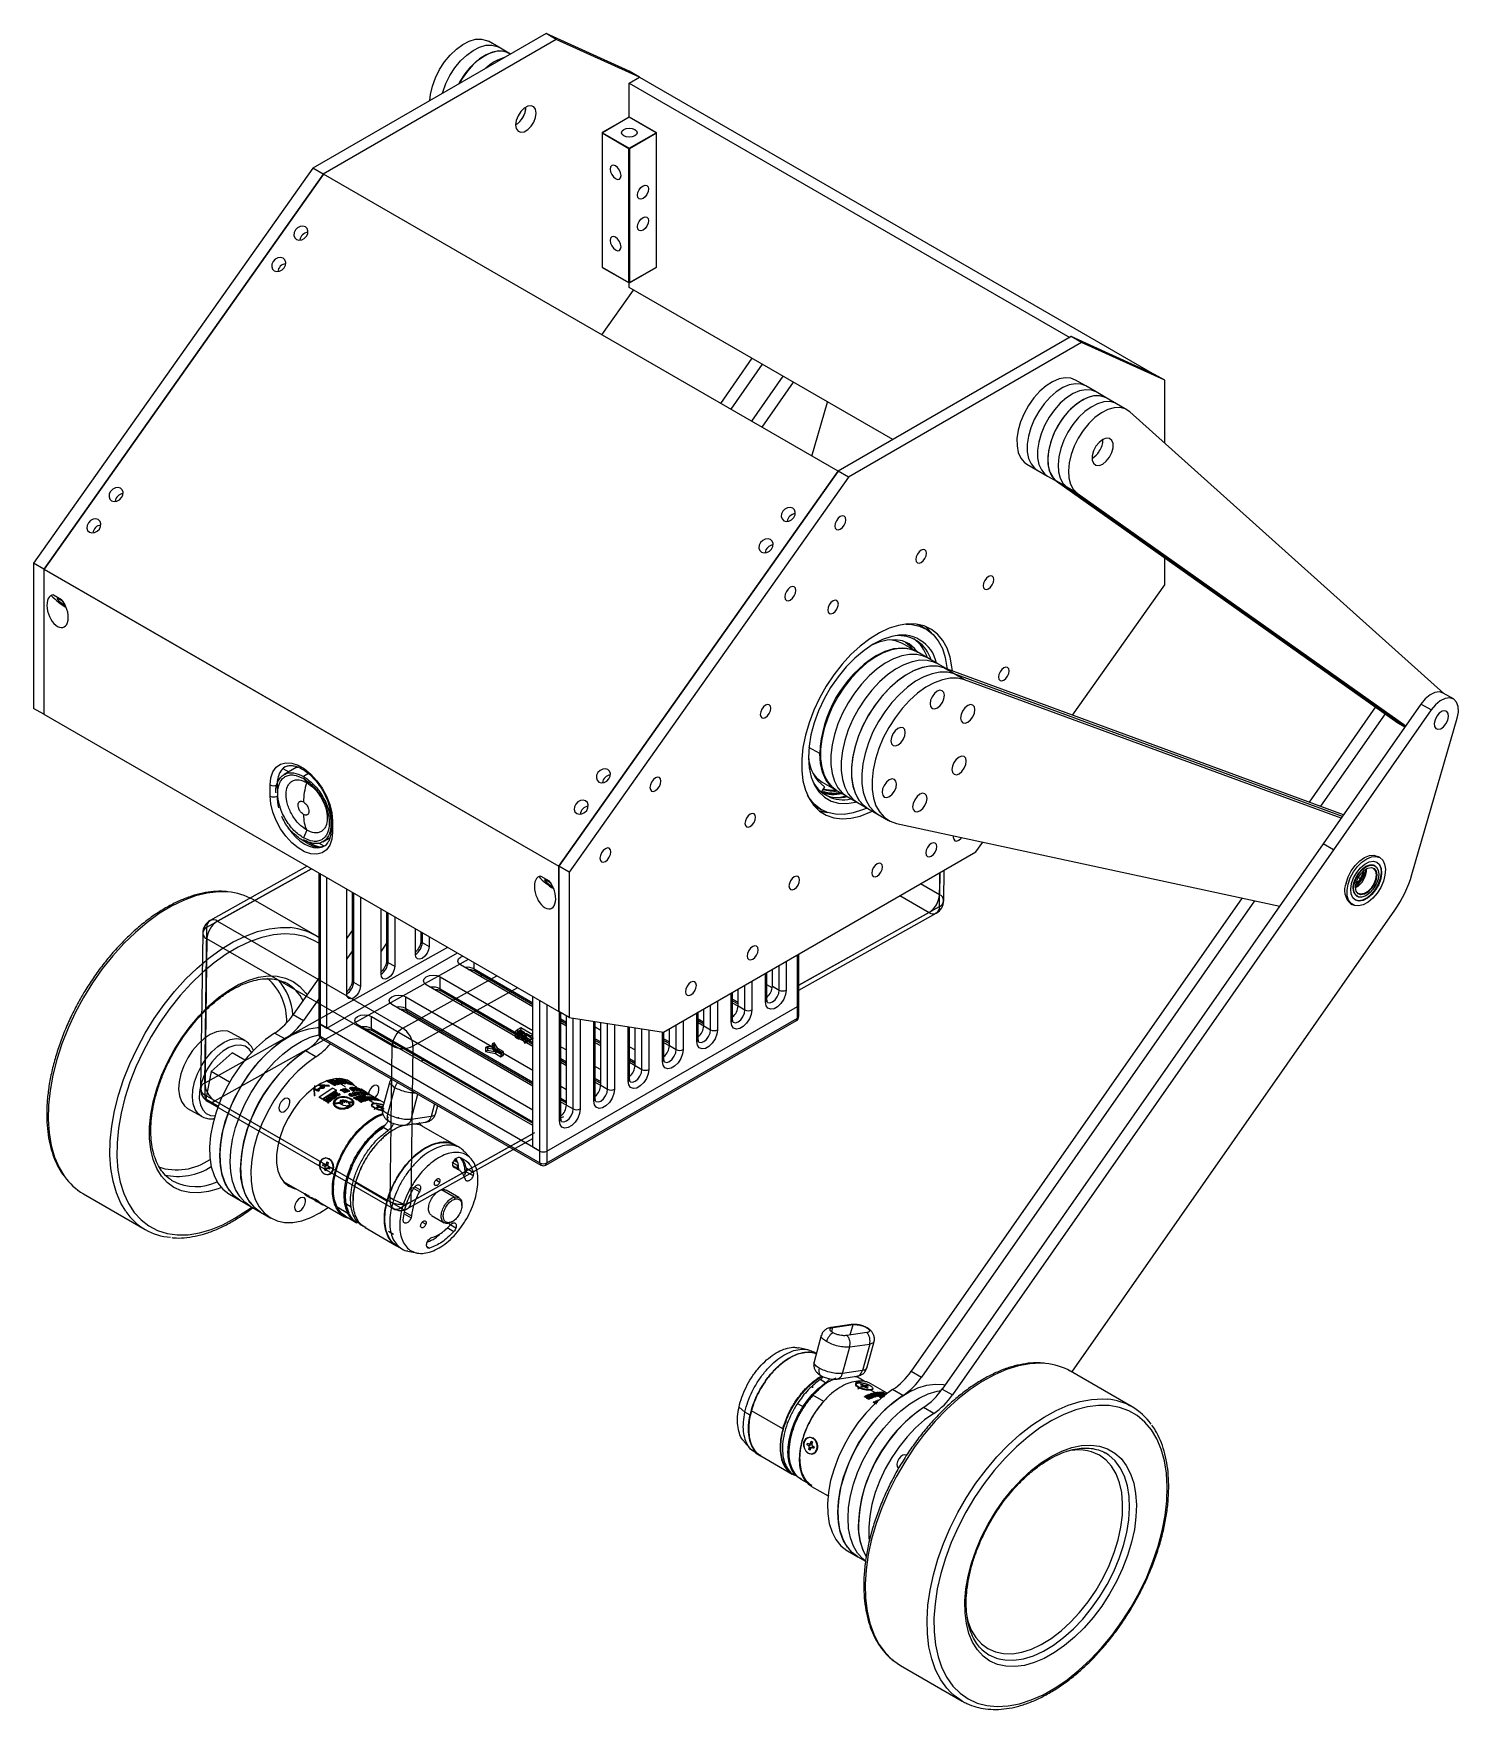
# Model space of a CAD drawing. Header units: millimetres. Extents: x 0 to 293, y 0 to 345.
import ezdxf

# ---------------------------------------------------------------- set-up
doc = ezdxf.new("R2010")
doc.units = ezdxf.units.MM

msp = doc.modelspace()

# ---------------------------------------------------------------- linework, layer by layer
at = {"color": 7, "linetype": 'Continuous', "lineweight": 25}
for p, q in [((105.56, 345.35), (57.53, 317.63)), ((107.68, 344.13), (105.56, 345.35)), ((122.71, 337.58), (105.56, 345.35)), ((107.68, 344.13), (59.65, 316.4)), ((95.81, 342.53), (93.68, 343.76)), ((97.93, 341.31), (95.81, 342.53)), ((124.83, 336.35), (107.68, 344.13)), ((98.24, 341.13), (97.93, 341.31)), ((124.83, 336.35), (122.71, 337.58)), ((122.71, 335.13), (124.83, 336.35)), ((122.71, 335.13), (213.47, 282.73)), ((122.71, 328.13), (122.71, 335.13)), ((124.83, 336.35), (230.89, 275.12)), ((122.66, 328.11), (117.14, 324.93)), ((122.71, 328.11), (117.19, 324.92)), ((128.22, 324.92), (122.71, 328.11)), ((128.27, 324.93), (122.76, 328.11)), ((117.09, 324.84), (117.09, 297.24)), ((122.64, 321.62), (117.12, 324.8)), ((117.12, 324.8), (117.12, 297.2)), ((117.19, 324.92), (122.71, 321.74)), ((122.71, 321.74), (128.22, 324.92)), ((128.29, 324.8), (122.78, 321.62)), ((128.29, 297.2), (128.29, 324.8)), ((128.32, 297.24), (128.32, 324.84)), ((122.64, 294.02), (122.64, 321.62)), ((122.78, 321.62), (122.78, 294.02)), ((57.53, 317.63), (0, 236.24)), ((59.65, 316.4), (2.12, 235.02)), ((59.69, 316.38), (2.16, 235)), ((59.65, 316.4), (57.53, 317.63)), ((165.72, 255.17), (59.69, 316.38)), ((117.12, 297.2), (122.64, 294.02)), ((117.14, 297.16), (122.66, 293.97)), ((122.76, 293.97), (128.27, 297.16)), ((122.78, 294.02), (128.29, 297.2)), ((122.71, 293.01), (122.71, 293.96)), ((117.06, 283.26), (123.6, 292.5)), ((176.99, 261.68), (122.71, 293.01)), ((213.75, 282.9), (165.72, 255.17)), ((215.87, 281.67), (167.84, 253.95)), ((215.87, 281.67), (213.75, 282.9)), ((230.89, 275.12), (213.75, 282.9)), ((233.02, 273.9), (215.87, 281.67)), ((147.97, 278.43), (141.5, 269.15)), ((150.09, 277.2), (143.62, 267.93)), ((154.33, 274.76), (147.86, 265.48)), ((156.46, 273.53), (149.98, 264.26)), ((216.72, 272.73), (214.6, 273.95)), ((233.02, 273.9), (230.89, 275.12)), ((233.02, 260.92), (233.02, 273.9)), ((160.32, 258.29), (163.56, 269.43)), ((218.84, 271.5), (216.72, 272.73)), ((220.96, 270.28), (218.84, 271.5)), ((223.08, 269.06), (220.96, 270.28)), ((225.21, 267.83), (223.08, 269.06)), ((290.5, 209.38), (225.77, 267.42)), ((204.6, 256.63), (206.72, 255.41)), ((108.19, 173.79), (165.72, 255.17)), ((165.72, 255.17), (108.19, 173.79)), ((167.84, 253.95), (110.31, 172.56)), ((167.84, 253.95), (165.72, 255.17)), ((206.72, 255.41), (208.84, 254.18)), ((208.84, 254.18), (210.83, 253.04)), ((212.82, 251.9), (210.7, 253.13)), ((210.7, 253.13), (280.98, 203.34)), ((212.82, 251.9), (282.49, 202.54)), ((214.95, 250.68), (212.82, 251.9)), ((212.82, 251.9), (282.49, 202.54)), ((214.95, 250.68), (282.62, 202.73)), ((2.12, 235.02), (0, 236.24)), ((0, 236.24), (0, 206.3)), ((2.12, 235.02), (2.12, 205.08)), ((2.12, 235.02), (108.19, 173.79)), ((2.12, 235.02), (2.12, 205.08)), ((2.16, 235), (108.19, 173.79)), ((233.02, 231.78), (233.02, 237.32)), ((214.01, 204.91), (233.02, 231.78)), ((4.11, 229.7), (5.79, 228.72)), ((182.72, 223.28), (182.05, 223.62)), ((183.78, 222.66), (182.72, 223.28)), ((181.85, 218.01), (178.95, 219.68)), ((184.11, 216.7), (181.99, 217.93)), ((186.23, 215.48), (184.11, 216.7)), ((187.94, 214.49), (186.23, 215.48)), ((189.62, 213.43), (187.49, 214.65)), ((269.83, 184.39), (187.49, 214.65)), ((269.58, 184.04), (189.62, 213.43)), ((191.74, 212.2), (189.62, 213.43)), ((269.58, 184.04), (189.62, 213.43)), ((269.33, 183.68), (191.74, 212.2)), ((285.75, 207.2), (265.63, 178.38)), ((287.87, 205.98), (285.75, 207.2)), ((292.47, 208.24), (290.35, 209.46)), ((2.12, 205.08), (0, 206.3)), ((2.12, 205.08), (108.19, 143.85)), ((276.39, 206.59), (262.72, 187)), ((278.38, 205.18), (265.09, 186.13)), ((287.87, 205.98), (267.75, 177.16)), ((283.9, 172.05), (293.25, 204.28)), ((280.98, 203.34), (281.11, 203.25)), ((282.45, 202.48), (280.98, 203.34)), ((281.11, 203.25), (282.45, 202.48)), ((161.93, 196.98), (159.7, 198.27)), ((161.93, 196.98), (162.08, 196.98)), ((51.36, 193.91), (52.55, 193.22)), ((54.07, 194.1), (51.59, 192.67)), ((48.73, 188.24), (48.73, 190.54)), ((50.15, 190.54), (50.15, 189.65)), ((50.71, 192.96), (50.86, 193.29)), ((56.63, 192.88), (55.6, 192.28)), ((55.6, 191.87), (56.26, 191.02)), ((162.91, 190.14), (162.25, 189.03)), ((162.45, 191.1), (165.35, 189.43)), ((162.75, 189.15), (162.4, 189.27)), ((165.49, 189.35), (167.61, 188.12)), ((166.77, 188.06), (166.22, 187.94)), ((167.41, 188.24), (166.77, 188.06)), ((166.77, 188.06), (166.88, 187.99)), ((167.61, 188.12), (169.74, 186.9)), ((169.32, 186.99), (169.51, 187.04)), ((169.74, 186.9), (171.86, 185.67)), ((61.28, 183.54), (61.28, 181.24)), ((61.57, 183.13), (61.57, 180.83)), ((161.23, 186.04), (162.29, 185.42)), ((171.86, 185.67), (173.98, 184.45)), ((173.98, 184.45), (176.1, 183.22)), ((56.26, 181.23), (55.6, 179.62)), ((59.6, 178.82), (61.08, 179.67)), ((177.74, 182.59), (256.67, 165.56)), ((59.83, 177.91), (58.78, 178.52)), ((59.64, 177.84), (59.49, 177.79)), ((129.74, 139.6), (194.1, 176.75)), ((265.63, 178.38), (187.15, 66.07)), ((267.75, 177.16), (189.27, 64.85)), ((194.1, 176.75), (195.52, 178.76)), ((267.75, 177.16), (265.63, 178.38)), ((35.72, 161.2), (57.26, 173.25)), ((56.35, 173.77), (36.37, 162.6)), ((57.22, 173.27), (37.87, 162.45)), ((108.19, 143.85), (108.19, 173.79)), ((110.31, 172.56), (108.19, 173.79)), ((108.19, 173.79), (108.19, 143.85)), ((187.47, 166.69), (187.55, 172.97)), ((276.31, 173.86), (276.2, 173.93)), ((277.28, 175.55), (276.86, 175.8)), ((58.74, 172.39), (58.74, 141.63)), ((59.03, 172.22), (59.03, 141.22)), ((60.44, 140.41), (60.44, 171.41)), ((104.52, 171.73), (106.2, 170.76)), ((110.31, 172.56), (110.31, 142.62)), ((186.59, 167.92), (182.69, 170.17)), ((186.59, 165.51), (186.69, 172.47)), ((186.65, 172.45), (186.59, 167.92)), ((273.27, 171.19), (272.84, 171.43)), ((57.98, 159.55), (45.26, 166.9)), ((64.51, 147.44), (64.51, 169.06)), ((65.63, 168.42), (65.63, 150.3)), ((65.92, 168.25), (65.92, 149.89)), ((67.33, 167.43), (67.33, 149.07)), ((178.45, 167.72), (184.44, 164.26)), ((248.91, 167.24), (180.79, 69.75)), ((251.5, 166.68), (182.91, 68.52)), ((271.26, 166.1), (271.68, 165.85)), ((272.55, 167.6), (272.66, 167.54)), ((37.87, 162.45), (76.05, 140.41)), ((71.58, 151.52), (71.58, 164.98)), ((71.66, 164.93), (71.58, 164.82)), ((72.7, 164.33), (72.7, 154.38)), ((72.99, 164.16), (72.99, 153.97)), ((74.41, 163.35), (74.41, 153.16)), ((157.62, 149.31), (186.59, 165.51)), ((184.44, 164.26), (157.62, 149.27)), ((157.62, 148.28), (185.93, 164.11)), ((213.86, 69.57), (280.36, 164.74)), ((34.84, 160.02), (34.41, 127.93)), ((35.28, 129.11), (35.72, 161.2)), ((65.63, 160.57), (64.51, 158.96)), ((78.65, 155.61), (78.65, 160.9)), ((79.77, 160.25), (79.77, 158.46)), ((80.06, 160.08), (80.06, 158.06)), ((81.48, 159.27), (81.48, 157.24)), ((35.72, 158.79), (35.28, 126.7)), ((85.28, 157.07), (35.28, 129.11)), ((73.9, 136.75), (35.72, 158.79)), ((60.44, 140.41), (87.29, 155.91)), ((65.63, 156.31), (64.51, 154.7)), ((72.7, 157.9), (71.58, 156.3)), ((80.06, 158.06), (81.48, 157.24)), ((157.33, 144.91), (157.33, 155.53)), ((157.62, 145.31), (157.62, 155.7)), ((37.37, 125.42), (89.56, 154.6)), ((72.99, 153.97), (74.41, 153.16)), ((102.87, 144.83), (87.96, 153.44)), ((90.79, 152.62), (90.79, 153.89)), ((90.79, 152.62), (102.87, 145.64)), ((91, 152.16), (102.87, 145.31)), ((152.19, 149.07), (152.19, 152.56)), ((153.6, 148.26), (153.6, 153.37)), ((155.02, 154.19), (155.02, 148.26)), ((52.23, 149.59), (51.73, 149.86)), ((58.74, 150.71), (53.51, 143.22)), ((65.92, 149.89), (67.33, 149.07)), ((76.05, 140.41), (95.4, 151.23)), ((99.68, 148.76), (78.14, 136.71)), ((102.87, 136.66), (80.89, 149.35)), ((83.72, 150.99), (102.87, 139.93)), ((83.72, 148.54), (83.72, 150.99)), ((83.72, 148.54), (102.87, 137.48)), ((92.15, 151.02), (92.39, 151.36)), ((146.53, 144.18), (146.53, 149.29)), ((147.94, 150.11), (147.94, 144.18)), ((150.77, 145.81), (150.77, 151.74)), ((151.07, 146.22), (151.07, 151.91)), ((152.16, 148.71), (151.07, 149.34)), ((152.19, 149.07), (153.6, 148.26)), ((58.74, 146.45), (55.63, 142)), ((102.87, 128.5), (73.82, 145.27)), ((76.65, 146.9), (102.87, 131.77)), ((76.65, 144.45), (76.65, 146.9)), ((83.93, 148.08), (102.87, 137.14)), ((88.09, 145.2), (88.32, 145.54)), ((102.87, 115.92), (102.87, 146.92)), ((104.28, 115.1), (104.28, 146.1)), ((105.7, 145.28), (105.7, 115.1)), ((139.46, 140.09), (139.46, 145.21)), ((140.87, 146.03), (140.87, 140.09)), ((143.7, 141.73), (143.7, 147.66)), ((143.99, 142.14), (143.99, 147.83)), ((143.99, 146.4), (145.12, 145.75)), ((143.99, 146.06), (145.12, 145.41)), ((145.11, 144.93), (143.99, 145.58)), ((144.88, 148.34), (145.12, 148.2)), ((145.12, 144.99), (145.12, 148.48)), ((157.62, 142.87), (157.62, 145.31)), ((53.51, 143.22), (55.63, 142)), ((58.74, 141.63), (58.74, 139.18)), ((69.58, 142.82), (102.87, 123.6)), ((69.58, 140.37), (69.58, 142.82)), ((76.65, 144.45), (102.87, 129.32)), ((76.85, 144), (102.87, 128.98)), ((105.49, 112.19), (157.12, 142)), ((105.7, 115.1), (157.33, 144.91)), ((105.7, 115.1), (157.33, 144.91)), ((105.7, 112.65), (157.33, 142.46)), ((110.31, 142.62), (108.19, 143.85)), ((108.35, 121.32), (108.35, 143.75)), ((108.64, 121.72), (108.64, 143.59)), ((108.64, 142.31), (109.76, 141.67)), ((108.64, 141.98), (109.76, 141.33)), ((109.76, 124.58), (109.76, 142.94)), ((110.31, 142.62), (129.74, 139.6)), ((111.17, 123.77), (111.17, 142.49)), ((112.59, 142.27), (112.59, 123.77)), ((115.42, 125.4), (115.42, 141.83)), ((115.71, 125.81), (115.71, 141.78)), ((116.83, 128.66), (116.83, 141.61)), ((133.8, 141.94), (133.8, 136.01)), ((136.63, 137.64), (136.63, 143.58)), ((136.92, 138.05), (136.92, 143.75)), ((136.92, 142.31), (138.04, 141.67)), ((136.92, 141.98), (138.04, 141.33)), ((137.8, 144.25), (138.04, 144.12)), ((138.04, 140.91), (138.04, 144.39)), ((145.12, 144.99), (146.53, 144.18)), ((157.33, 142.46), (157.33, 144.91)), ((43.57, 137.85), (40.74, 139.48)), ((51.79, 138.19), (49.66, 139.42)), ((59.03, 141.22), (60.44, 140.41)), ((104.28, 115.1), (59.03, 141.22)), ((59.03, 141.22), (59.03, 138.77)), ((59.03, 138.77), (104.28, 112.65)), ((59.24, 138.32), (104.49, 112.19)), ((102.87, 120.34), (66.75, 141.19)), ((69.58, 140.37), (102.87, 121.15)), ((69.78, 139.91), (102.87, 120.81)), ((84.02, 139.38), (84.26, 139.72)), ((99.21, 139.68), (99.19, 138.65)), ((99.53, 139.19), (99.52, 138.36)), ((99.64, 140.07), (99.63, 139.25)), ((100.37, 139.67), (99.63, 139.25)), ((100.38, 140.49), (99.64, 140.07)), ((99.78, 139.65), (99.77, 138.83)), ((99.96, 139.43), (99.95, 138.6)), ((100.05, 139.92), (100.04, 139.1)), ((100.04, 139.1), (100.28, 139.23)), ((100.05, 139.92), (100.29, 140.06)), ((100.29, 140.06), (100.28, 139.23)), ((100.28, 139.23), (101.05, 138.79)), ((100.29, 140.06), (101.06, 139.61)), ((100.38, 140.49), (100.37, 139.67)), ((102.87, 138.23), (100.37, 139.67)), ((102.87, 139.05), (100.38, 140.49)), ((100.66, 139.07), (100.65, 138.24)), ((100.65, 138.24), (101.22, 137.3)), ((100.66, 139.07), (101.23, 138.13)), ((100.73, 139.43), (100.72, 138.6)), ((101.05, 138.79), (100.72, 138.6)), ((101.06, 139.61), (100.73, 139.43)), ((101.06, 139.61), (101.05, 138.79)), ((101.12, 139.26), (101.11, 138.44)), ((101.11, 138.44), (101.39, 138.59)), ((101.65, 137.54), (101.11, 138.44)), ((101.12, 139.26), (101.4, 139.42)), ((101.66, 138.37), (101.12, 139.26)), ((101.23, 138.13), (101.22, 137.3)), ((101.23, 138.13), (101.66, 138.37)), ((101.4, 139.42), (101.39, 138.59)), ((101.39, 138.59), (102.44, 137.99)), ((101.4, 139.42), (102.45, 138.81)), ((101.66, 138.37), (101.65, 137.54)), ((102.45, 138.81), (102.44, 137.99)), ((102.44, 137.99), (102.87, 138.23)), ((102.45, 138.81), (102.87, 139.04)), ((102.87, 138.43), (102.87, 138.23)), ((109.76, 140.85), (108.64, 141.5)), ((115.71, 140.68), (116.83, 140.03)), ((115.71, 138.23), (116.83, 137.58)), ((118.25, 127.85), (118.25, 141.39)), ((119.66, 141.17), (119.66, 127.85)), ((122.49, 129.48), (122.49, 140.73)), ((122.78, 129.89), (122.78, 140.68)), ((123.9, 132.75), (123.9, 140.51)), ((125.32, 131.93), (125.32, 140.29)), ((126.73, 140.07), (126.73, 131.93)), ((129.56, 133.56), (129.56, 139.63)), ((129.85, 133.97), (129.85, 139.66)), ((129.85, 138.23), (130.97, 137.58)), ((130.73, 140.17), (130.97, 140.03)), ((130.97, 136.83), (130.97, 140.31)), ((132.39, 136.01), (132.39, 141.13)), ((138.04, 140.85), (136.92, 141.5)), ((138.04, 140.91), (139.46, 140.09)), ((40.94, 135.31), (36.62, 131.48)), ((43.51, 133.82), (40.94, 135.31)), ((58.15, 134.52), (56.03, 135.74)), ((73.47, 104.66), (73.9, 136.75)), ((78.14, 136.71), (77.71, 104.62)), ((93.12, 136.43), (93.11, 135.61)), ((93.53, 135.84), (93.11, 135.61)), ((93.11, 135.61), (95.15, 135.19)), ((93.54, 136.67), (93.12, 136.43)), ((93.12, 136.43), (95.16, 136.01)), ((93.54, 136.67), (93.53, 135.84)), ((94.97, 135.54), (93.53, 135.84)), ((94.99, 136.36), (93.54, 136.67)), ((94.48, 137.19), (94.47, 136.37)), ((94.88, 136.6), (94.47, 136.37)), ((94.47, 136.37), (94.97, 135.54)), ((94.89, 137.42), (94.48, 137.19)), ((94.48, 137.19), (94.99, 136.36)), ((94.89, 137.42), (94.88, 136.6)), ((95.59, 135.43), (94.88, 136.6)), ((95.6, 136.25), (94.89, 137.42)), ((94.99, 136.36), (94.97, 135.54)), ((95.16, 136.01), (95.15, 135.19)), ((95.15, 135.19), (96.28, 134.54)), ((95.16, 136.01), (96.29, 135.36)), ((95.6, 136.25), (95.59, 135.43)), ((96.71, 134.78), (95.59, 135.43)), ((96.72, 135.6), (95.6, 136.25)), ((96.29, 135.36), (96.28, 134.54)), ((96.28, 134.54), (96.71, 134.78)), ((96.29, 135.36), (96.72, 135.6)), ((96.72, 135.6), (96.71, 134.78)), ((101.22, 137.3), (101.65, 137.54)), ((108.64, 136.6), (109.76, 135.95)), ((115.71, 137.89), (116.83, 137.25)), ((116.83, 136.77), (115.71, 137.42)), ((122.78, 136.6), (123.9, 135.95)), ((129.85, 137.89), (130.97, 137.25)), ((130.97, 136.77), (129.85, 137.42)), ((130.97, 136.83), (132.39, 136.01)), ((36.62, 131.48), (35.46, 125.82)), ((40.39, 129.3), (36.62, 131.48)), ((79.95, 133.56), (80.19, 133.91)), ((108.64, 134.15), (109.76, 133.5)), ((108.64, 133.81), (109.76, 133.16)), ((109.76, 132.69), (108.64, 133.33)), ((115.71, 132.52), (116.83, 131.87)), ((122.78, 134.15), (123.9, 133.5)), ((122.78, 133.81), (123.9, 133.16)), ((123.9, 132.69), (122.78, 133.33)), ((123.9, 132.75), (125.32, 131.93)), ((57.47, 127.97), (57.75, 127.84)), ((57.74, 127.91), (57.78, 126.6)), ((58.41, 127.71), (57.85, 127.97)), ((57.88, 128.6), (57.86, 127.9)), ((57.88, 127.85), (58.44, 127.61)), ((57.91, 126.61), (57.88, 127.85)), ((57.88, 127.85), (57.89, 127.78)), ((57.92, 126.54), (57.89, 127.78)), ((57.89, 127.78), (58.45, 127.53)), ((59.13, 128.19), (58.41, 127.71)), ((59.2, 128.56), (58.63, 128.57)), ((58.65, 127.75), (59.24, 128.14)), ((58.66, 127.68), (59.24, 128.06)), ((58.78, 128.65), (59.2, 128.64)), ((61.68, 128.02), (58.85, 126.18)), ((60.89, 128.61), (59.2, 128.72)), ((59.2, 128.64), (59.25, 128.61)), ((59.2, 128.56), (59.2, 128.64)), ((59.25, 128.53), (59.2, 128.56)), ((59.23, 128.15), (59.23, 128.23)), ((59.24, 128.14), (59.24, 128.06)), ((59.63, 128.62), (60.89, 128.55)), ((59.63, 128.54), (60.88, 128.46)), ((59.72, 128.51), (59.72, 128.43)), ((61.96, 128.57), (60.25, 129.55)), ((61.98, 128.65), (60.27, 129.64)), ((61.28, 129.31), (60.8, 129.59)), ((60.89, 128.55), (60.88, 128.46)), ((60.89, 128.55), (60.89, 128.61)), ((61.27, 129.22), (61.28, 129.31)), ((61.65, 129.1), (61.55, 129.07)), ((61.67, 129.19), (61.57, 129.16)), ((61.65, 129.1), (61.67, 129.19)), ((62.67, 128.76), (61.65, 129.1)), ((62.69, 128.85), (61.67, 129.19)), ((61.68, 128.02), (62.39, 127.61)), ((62.15, 129.55), (61.73, 129.79)), ((61.81, 129.45), (61.83, 129.54)), ((61.9, 129.2), (61.92, 129.29)), ((61.92, 129.29), (62.94, 128.92)), ((61.98, 128.65), (61.96, 128.57)), ((62.15, 129.55), (62.23, 129.58)), ((62.18, 129.64), (62.26, 129.67)), ((62.18, 129.64), (62.63, 129.38)), ((62.26, 129.67), (62.23, 129.58)), ((62.23, 128.65), (62.25, 128.74)), ((62.32, 130.04), (62.29, 129.95)), ((62.86, 129.62), (62.29, 129.95)), ((64.06, 129.04), (62.32, 130.04)), ((62.55, 129.52), (62.52, 129.43)), ((62.61, 129.29), (62.86, 129.14)), ((62.67, 128.76), (62.69, 128.85)), ((62.92, 128.83), (62.67, 128.76)), ((62.94, 128.92), (62.69, 128.85)), ((62.88, 129.23), (63.3, 128.99)), ((62.92, 130.02), (62.89, 129.93)), ((63.6, 129.63), (62.92, 130.02)), ((63.18, 129.99), (62.92, 130.02)), ((62.92, 128.83), (62.94, 128.92)), ((63.57, 127.8), (63.16, 127.65)), ((63.18, 129.99), (63.75, 129.66)), ((63.2, 129.06), (63.22, 129.15)), ((63.6, 129.63), (63.26, 129.65)), ((63.31, 128.9), (63.28, 128.9)), ((64.23, 128.35), (63.28, 128.9)), ((63.34, 128.99), (63.3, 128.99)), ((63.31, 128.9), (63.34, 128.99)), ((63.61, 127.78), (63.49, 127.74)), ((63.5, 129.83), (63.54, 129.92)), ((63.84, 129.49), (63.5, 129.52)), ((64.03, 128.95), (63.53, 129.23)), ((63.61, 127.78), (63.57, 127.8)), ((63.6, 127.69), (63.61, 127.78)), ((63.9, 129.81), (63.61, 129.98)), ((63.69, 127.84), (63.68, 127.75)), ((63.85, 127.89), (63.69, 127.84)), ((63.69, 127.84), (63.73, 127.82)), ((63.73, 127.82), (63.71, 127.73)), ((63.76, 127.83), (63.73, 127.82)), ((63.75, 127.74), (63.76, 127.83)), ((63.8, 129.4), (63.84, 129.49)), ((64.67, 129.02), (63.84, 129.49)), ((63.85, 127.82), (63.84, 127.73)), ((64.84, 127.6), (63.85, 127.89)), ((63.85, 127.82), (64.57, 127.41)), ((63.92, 127.72), (63.94, 127.81)), ((63.94, 127.81), (63.93, 127.81)), ((64.28, 127.6), (63.93, 127.81)), ((63.94, 127.81), (65.06, 127.48)), ((64.12, 129.74), (63.97, 129.91)), ((64.03, 129.59), (64.07, 129.68)), ((64.03, 128.95), (64.06, 129.04)), ((64.29, 128.95), (64.03, 128.95)), ((64.32, 129.04), (64.06, 129.04)), ((64.11, 127.96), (64.09, 127.87)), ((64.12, 127.85), (64.09, 127.87)), ((64.3, 128.01), (64.11, 127.96)), ((64.11, 127.96), (64.14, 127.94)), ((64.14, 127.94), (64.12, 127.85)), ((64.16, 127.86), (64.12, 127.85)), ((64.18, 127.95), (64.14, 127.94)), ((64.16, 127.86), (64.18, 127.95)), ((64.26, 127.94), (64.24, 127.85)), ((64.26, 127.94), (64.85, 127.6)), ((64.3, 127.98), (64.28, 127.89)), ((64.32, 127.9), (64.28, 127.89)), ((64.29, 129.35), (64.33, 129.44)), ((64.46, 129.28), (64.29, 129.35)), ((64.29, 128.95), (64.32, 129.04)), ((64.34, 127.99), (64.3, 128.01)), ((64.34, 127.99), (64.3, 127.98)), ((65.09, 127.49), (64.3, 127.94)), ((64.32, 127.9), (64.34, 127.99)), ((64.6, 129.45), (64.38, 129.52)), ((64.38, 129.22), (64.41, 129.31)), ((64.63, 128.92), (64.67, 129.02)), ((64.88, 128.89), (64.63, 128.92)), ((64.92, 128.98), (64.67, 129.02)), ((64.88, 128.89), (64.92, 128.98)), ((64.97, 129.07), (65.01, 129.16)), ((65.14, 128.86), (65.18, 128.95)), ((65.27, 128.16), (65.24, 128.07)), ((65.29, 128.14), (65.26, 128.05)), ((65.41, 128.15), (65.27, 128.16)), ((65.41, 128.15), (65.38, 128.06)), ((65.4, 127.87), (65.38, 127.78)), ((65.44, 128.17), (65.41, 128.08)), ((65.7, 128.05), (65.44, 128.17)), ((65.49, 127.88), (65.47, 127.79)), ((65.56, 128.17), (65.53, 128.08)), ((65.56, 128.06), (65.53, 128.08)), ((65.56, 128.17), (65.59, 128.15)), ((65.76, 128.17), (65.56, 128.17)), ((65.59, 128.15), (65.56, 128.06)), ((65.58, 128.06), (65.56, 128.06)), ((65.57, 128.76), (65.61, 128.85)), ((65.58, 128.06), (65.61, 128.15)), ((65.61, 128.15), (65.59, 128.15)), ((66.58, 128.26), (65.6, 128.83)), ((65.68, 128.04), (65.65, 127.95)), ((65.67, 127.96), (65.65, 127.95)), ((65.7, 128.12), (65.67, 128.03)), ((65.7, 128.05), (65.67, 127.96)), ((65.98, 127.85), (65.67, 128.03)), ((65.68, 128.04), (65.7, 128.05)), ((65.7, 128.12), (66.41, 127.71)), ((65.77, 128.13), (65.74, 128.03)), ((65.78, 128.15), (65.75, 128.06)), ((65.77, 128.06), (65.75, 128.06)), ((65.8, 128.15), (65.76, 128.17)), ((65.77, 128.06), (65.8, 128.15)), ((66.1, 127.94), (65.77, 128.13)), ((65.8, 128.15), (65.78, 128.15)), ((65.89, 128.16), (65.86, 128.07)), ((65.89, 128.16), (65.93, 128.14)), ((66.09, 128.15), (65.89, 128.16)), ((65.93, 128.14), (65.89, 128.05)), ((65.91, 128.05), (65.89, 128.05)), ((65.91, 128.05), (65.95, 128.14)), ((65.95, 128.14), (65.93, 128.14)), ((66.03, 128.12), (66, 128.03)), ((66.03, 128.12), (66.35, 127.93)), ((66.08, 127.81), (66.05, 127.72)), ((66.11, 128.11), (66.07, 128.02)), ((66.11, 128.13), (66.08, 128.04)), ((66.09, 128.04), (66.08, 128.04)), ((66.12, 127.8), (66.08, 127.81)), ((66.13, 128.13), (66.09, 128.15)), ((66.09, 128.04), (66.13, 128.13)), ((66.35, 127.93), (66.1, 127.94)), ((66.13, 128.13), (66.11, 128.13)), ((66.82, 127.7), (66.11, 128.11)), ((66.39, 127.91), (66.13, 127.92)), ((66.49, 127.71), (66.13, 127.92)), ((66.22, 128.14), (66.18, 128.05)), ((66.22, 128.14), (66.26, 128.12)), ((66.58, 128.09), (66.22, 128.14)), ((66.26, 128.12), (66.22, 128.03)), ((66.32, 128.02), (66.22, 128.03)), ((66.36, 128.11), (66.26, 128.12)), ((66.32, 128.02), (66.36, 128.11)), ((66.36, 127.82), (66.39, 127.91)), ((66.39, 127.91), (66.75, 127.71)), ((66.44, 128.08), (66.4, 127.99)), ((66.51, 128.09), (66.47, 127.99)), ((66.62, 128.07), (66.51, 128.09)), ((66.62, 128.07), (66.58, 128.09)), ((66.58, 127.98), (66.62, 128.07)), ((66.68, 128.07), (66.64, 127.98)), ((66.68, 128.07), (66.72, 128.05)), ((66.81, 128.04), (66.68, 128.07)), ((66.72, 128.05), (66.68, 127.96)), ((66.7, 127.95), (66.74, 128.04)), ((66.74, 128.04), (66.72, 128.05)), ((66.83, 128.01), (66.79, 127.92)), ((67.75, 127.58), (66.81, 128.04)), ((66.86, 127.89), (66.9, 127.98)), ((66.86, 127.89), (66.86, 127.89)), ((67.13, 127.76), (66.86, 127.89)), ((66.9, 127.98), (67.96, 127.46)), ((66.9, 127.98), (66.9, 127.98)), ((67.03, 127.98), (67.06, 127.96)), ((67.19, 127.93), (67.03, 127.98)), ((67.09, 127.95), (67.06, 127.96)), ((67.19, 127.92), (67.15, 127.83)), ((67.18, 127.82), (67.22, 127.91)), ((67.22, 127.91), (67.19, 127.92)), ((67.41, 127.85), (67.37, 127.76)), ((67.41, 127.85), (68.04, 127.46)), ((67.45, 127.84), (67.41, 127.85)), ((68.4, 127.31), (67.45, 127.84)), ((67.47, 127.7), (67.52, 127.79)), ((67.85, 127.58), (67.51, 127.79)), ((67.51, 127.79), (67.52, 127.79)), ((67.52, 127.79), (68.01, 127.52)), ((73.39, 129.41), (71.91, 123.96)), ((72.97, 122.7), (74.45, 128.15)), ((73.66, 129.99), (73.41, 129.41)), ((108.64, 128.44), (109.76, 127.79)), ((115.71, 130.07), (116.83, 129.42)), ((115.71, 129.73), (116.83, 129.08)), ((116.83, 128.61), (115.71, 129.25)), ((116.83, 128.66), (118.25, 127.85)), ((35.28, 126.7), (73.47, 104.66)), ((38.03, 124.33), (35.46, 125.82)), ((35.46, 125.82), (38.03, 124.33)), ((35.91, 125.29), (74.09, 103.25)), ((75.56, 103.38), (37.37, 125.42)), ((57.78, 126.6), (57.91, 126.61)), ((57.78, 126.6), (57.8, 126.53)), ((57.8, 126.53), (57.92, 126.54)), ((57.91, 126.61), (57.92, 126.54)), ((58.44, 127.61), (58.46, 127.62)), ((58.44, 127.61), (58.45, 127.53)), ((58.45, 127.53), (58.47, 127.54)), ((58.46, 127.62), (58.66, 127.5)), ((58.46, 127.62), (58.47, 127.54)), ((58.47, 127.54), (58.67, 127.43)), ((58.85, 127.64), (58.65, 127.75)), ((58.66, 127.5), (58.85, 127.64)), ((58.66, 127.5), (58.67, 127.43)), ((58.67, 127.43), (58.86, 127.56)), ((58.85, 127.64), (58.86, 127.56)), ((59.55, 125.77), (58.85, 126.18)), ((58.85, 126.18), (58.86, 126.11)), ((59.57, 125.7), (58.86, 126.11)), ((62.39, 127.61), (59.55, 125.77)), ((59.57, 125.7), (59.55, 125.77)), ((62.38, 127.52), (59.57, 125.7)), ((59.94, 125.69), (59.78, 125.56)), ((59.78, 125.56), (59.82, 125.54)), ((59.78, 125.56), (59.8, 125.49)), ((59.84, 125.47), (59.8, 125.49)), ((59.84, 125.56), (59.82, 125.54)), ((59.82, 125.54), (59.84, 125.47)), ((59.86, 125.49), (59.84, 125.56)), ((59.86, 125.49), (59.84, 125.47)), ((59.93, 125.57), (60.65, 125.16)), ((59.93, 125.57), (59.95, 125.5)), ((60.74, 125.43), (59.94, 125.69)), ((60.66, 125.09), (59.95, 125.5)), ((60.05, 125.57), (60.04, 125.56)), ((60.68, 125.19), (60.04, 125.56)), ((60.05, 125.57), (60.92, 125.28)), ((60.07, 125.5), (60.05, 125.57)), ((60.07, 125.5), (60.06, 125.49)), ((60.93, 125.21), (60.07, 125.5)), ((60.42, 126.07), (60.24, 125.93)), ((60.24, 125.93), (60.75, 125.43)), ((60.24, 125.93), (60.26, 125.86)), ((60.76, 125.36), (60.26, 125.86)), ((60.4, 125.87), (60.39, 125.86)), ((60.95, 125.31), (60.39, 125.86)), ((60.4, 125.87), (61.05, 125.49)), ((60.41, 125.79), (60.4, 125.87)), ((60.41, 125.79), (60.4, 125.79)), ((61.06, 125.42), (60.41, 125.79)), ((60.45, 126.05), (60.42, 126.07)), ((61.13, 125.56), (60.42, 125.97)), ((60.42, 125.97), (60.43, 125.89)), ((60.45, 126.05), (60.43, 126.03)), ((60.43, 126.03), (60.44, 125.95)), ((60.46, 125.97), (60.44, 125.95)), ((60.46, 125.97), (60.45, 126.05)), ((60.63, 125.09), (60.62, 125.08)), ((60.62, 125.08), (60.65, 125.06)), ((60.62, 125.08), (60.63, 125.01)), ((60.63, 125.09), (60.65, 125.02)), ((60.67, 124.99), (60.63, 125.01)), ((60.83, 125.21), (60.65, 125.06)), ((60.65, 125.16), (60.66, 125.09)), ((60.65, 125.06), (60.67, 124.99)), ((60.84, 125.14), (60.67, 124.99)), ((60.76, 126.35), (60.7, 126.28)), ((60.7, 126.28), (61.28, 125.69)), ((60.7, 126.28), (60.71, 126.2)), ((61.3, 125.62), (60.71, 126.2)), ((60.75, 125.43), (60.74, 125.43)), ((61.76, 126.02), (60.76, 126.35)), ((60.79, 125.23), (60.77, 125.21)), ((60.83, 125.21), (60.79, 125.23)), ((60.8, 126.24), (60.82, 126.25)), ((61.12, 125.92), (60.8, 126.24)), ((60.82, 126.17), (60.81, 126.17)), ((60.82, 126.25), (61.33, 126.08)), ((60.82, 126.17), (60.82, 126.25)), ((61.34, 126), (60.82, 126.17)), ((60.84, 125.14), (60.83, 125.21)), ((60.95, 125.31), (60.92, 125.28)), ((60.92, 125.28), (60.93, 125.21)), ((60.96, 125.23), (60.93, 125.21)), ((60.96, 125.23), (60.95, 125.31)), ((61.04, 125.43), (61.02, 125.41)), ((61.02, 125.41), (61.05, 125.39)), ((61.02, 125.41), (61.03, 125.34)), ((61.07, 125.32), (61.03, 125.34)), ((61.04, 125.43), (61.06, 125.36)), ((61.28, 125.57), (61.05, 125.39)), ((61.05, 125.49), (61.06, 125.42)), ((61.05, 125.39), (61.07, 125.32)), ((61.29, 125.49), (61.07, 125.32)), ((61.34, 126.71), (61.11, 126.57)), ((61.11, 126.57), (61.15, 126.54)), ((61.11, 126.57), (61.12, 126.49)), ((61.16, 126.47), (61.12, 126.49)), ((61.33, 126.08), (61.12, 125.92)), ((61.18, 126.56), (61.15, 126.54)), ((61.15, 126.54), (61.16, 126.47)), ((61.37, 126.06), (61.15, 125.9)), ((61.3, 125.75), (61.15, 125.9)), ((61.18, 126.49), (61.16, 126.47)), ((61.38, 125.98), (61.16, 125.82)), ((61.18, 126.49), (61.18, 126.56)), ((61.25, 125.59), (61.22, 125.57)), ((61.28, 125.57), (61.25, 125.59)), ((61.26, 126.57), (61.98, 126.16)), ((61.27, 126.49), (61.26, 126.57)), ((61.98, 126.08), (61.27, 126.49)), ((61.28, 125.62), (61.27, 125.61)), ((61.27, 125.61), (61.31, 125.58)), ((61.27, 125.61), (61.28, 125.53)), ((61.28, 125.69), (61.3, 125.62)), ((61.29, 125.49), (61.28, 125.57)), ((61.32, 125.51), (61.28, 125.53)), ((61.49, 125.72), (61.31, 125.58)), ((61.31, 125.58), (61.32, 125.51)), ((61.5, 125.64), (61.32, 125.51)), ((62.06, 126.21), (61.35, 126.62)), ((61.35, 126.55), (61.35, 126.62)), ((61.37, 126.06), (61.66, 125.97)), ((61.38, 125.98), (61.37, 126.06)), ((61.38, 126.61), (61.38, 126.69)), ((61.66, 125.89), (61.38, 125.98)), ((61.45, 125.74), (61.43, 125.73)), ((61.49, 125.72), (61.45, 125.74)), ((61.5, 125.64), (61.49, 125.72)), ((61.66, 125.97), (61.66, 125.89)), ((61.68, 125.91), (61.66, 125.89)), ((61.66, 125.89), (61.7, 125.87)), ((61.66, 125.89), (61.67, 125.81)), ((61.7, 125.79), (61.67, 125.81)), ((61.68, 125.91), (61.69, 125.83)), ((61.92, 126.02), (61.7, 125.87)), ((61.93, 125.95), (61.7, 125.79)), ((61.7, 125.87), (61.7, 125.79)), ((62.27, 127.25), (61.77, 126.97)), ((61.77, 126.97), (61.8, 126.95)), ((61.77, 126.97), (61.77, 126.89)), ((61.8, 126.87), (61.77, 126.89)), ((61.83, 126.97), (61.8, 126.95)), ((61.8, 126.95), (61.8, 126.87)), ((61.83, 126.89), (61.8, 126.87)), ((61.83, 126.89), (61.83, 126.97)), ((61.88, 126.05), (61.87, 126.04)), ((61.92, 126.02), (61.88, 126.05)), ((61.92, 126.97), (62.63, 126.56)), ((61.92, 126.97), (61.92, 126.89)), ((62.63, 126.48), (61.92, 126.89)), ((61.93, 125.95), (61.92, 126.02)), ((61.98, 126.11), (61.94, 126.09)), ((61.94, 126.09), (61.98, 126.07)), ((61.94, 126.09), (61.95, 126.01)), ((61.99, 125.99), (61.95, 126.01)), ((63.31, 125.08), (61.96, 124.93)), ((61.97, 124.83), (63.1, 124.96)), ((62.19, 126.21), (61.98, 126.07)), ((61.98, 126.16), (61.98, 126.08)), ((61.98, 126.07), (61.99, 125.99)), ((63.11, 124.88), (61.98, 124.75)), ((62.2, 126.13), (61.99, 125.99)), ((62.31, 126.84), (62, 127.02)), ((62.15, 127.14), (62.01, 127.07)), ((62.01, 127.07), (62.01, 126.98)), ((62.15, 127.06), (62.01, 126.98)), ((62.01, 126.54), (62.01, 126.62)), ((62.15, 127.06), (62.15, 127.14)), ((62.16, 126.15), (62.16, 126.22)), ((62.2, 126.13), (62.19, 126.21)), ((62.5, 127.18), (62.27, 127.25)), ((62.45, 126.92), (62.31, 126.84)), ((62.49, 126.9), (62.35, 126.82)), ((62.72, 126.61), (62.35, 126.82)), ((62.48, 126.81), (62.35, 126.74)), ((62.38, 127.52), (62.39, 127.61)), ((62.45, 127.06), (62.41, 127.04)), ((62.41, 127.04), (62.44, 127.02)), ((62.41, 127.04), (62.41, 126.96)), ((62.44, 126.94), (62.41, 126.96)), ((62.44, 127.02), (62.44, 126.94)), ((62.75, 126.89), (62.45, 127.06)), ((62.45, 126.92), (62.45, 126.83)), ((62.48, 127.16), (62.5, 127.18)), ((62.48, 127.16), (62.48, 127.07)), ((62.49, 127.09), (62.48, 127.07)), ((62.48, 126.81), (62.49, 126.9)), ((62.5, 127.18), (62.49, 127.09)), ((62.63, 126.51), (62.6, 126.49)), ((62.6, 126.49), (62.63, 126.47)), ((62.6, 126.49), (62.6, 126.41)), ((62.63, 126.39), (62.6, 126.41)), ((63.15, 126.75), (62.63, 126.47)), ((63.14, 126.67), (62.63, 126.39)), ((62.63, 126.56), (62.63, 126.48)), ((62.63, 126.47), (62.63, 126.39)), ((62.69, 126.88), (62.71, 126.87)), ((62.69, 126.88), (62.69, 126.8)), ((62.71, 126.79), (62.69, 126.8)), ((62.75, 126.89), (62.71, 126.87)), ((62.71, 126.87), (62.71, 126.79)), ((62.74, 126.8), (62.71, 126.79)), ((62.74, 126.8), (62.75, 126.89)), ((62.93, 126.68), (62.8, 126.61)), ((62.93, 126.68), (62.93, 126.6)), ((63.01, 126.89), (62.97, 126.89)), ((62.97, 126.89), (62.97, 126.8)), ((63.15, 126.75), (63.01, 126.89)), ((63.11, 124.88), (63.1, 124.96)), ((63.12, 125.19), (63.31, 125.08)), ((63.12, 125.19), (63.13, 125.11)), ((63.14, 126.67), (63.15, 126.75)), ((63.14, 124.91), (63.8, 124.54)), ((63.15, 124.83), (63.14, 124.91)), ((63.16, 127.65), (63.15, 127.56)), ((63.18, 127.54), (63.15, 127.56)), ((63.81, 124.46), (63.15, 124.83)), ((63.16, 127.65), (63.19, 127.63)), ((63.19, 127.63), (63.18, 127.54)), ((63.3, 127.59), (63.18, 127.54)), ((63.31, 127.68), (63.19, 127.63)), ((63.2, 125.42), (63.75, 125.11)), ((63.21, 125.34), (63.2, 125.42)), ((63.75, 125.03), (63.21, 125.34)), ((63.64, 125.1), (63.29, 125.29)), ((63.3, 127.59), (63.31, 127.68)), ((63.98, 125.18), (63.37, 125.53)), ((63.4, 127.67), (63.39, 127.58)), ((64.1, 127.17), (63.39, 127.58)), ((63.4, 127.67), (64.11, 127.26)), ((63.42, 124.99), (63.46, 124.99)), ((63.65, 124.86), (63.42, 124.99)), ((63.47, 124.91), (63.43, 124.91)), ((63.46, 124.99), (63.67, 124.87)), ((63.46, 124.99), (63.47, 124.91)), ((63.67, 124.8), (63.47, 124.91)), ((63.49, 127.74), (63.48, 127.65)), ((63.86, 127.49), (63.48, 127.7)), ((63.6, 127.69), (63.48, 127.65)), ((63.56, 125.49), (64.11, 125.17)), ((63.56, 125.41), (63.56, 125.49)), ((64.12, 125.09), (63.56, 125.41)), ((63.6, 125.51), (63.6, 125.59)), ((63.75, 125.11), (63.64, 125.1)), ((63.67, 124.87), (63.65, 124.86)), ((63.71, 127.73), (63.68, 127.75)), ((63.75, 127.74), (63.71, 127.73)), ((64.47, 125.16), (63.75, 125.57)), ((63.8, 124.54), (64.28, 124.48)), ((63.81, 124.46), (63.8, 124.54)), ((64.29, 124.4), (63.81, 124.46)), ((64.55, 127.32), (63.84, 127.73)), ((63.92, 127.72), (63.91, 127.72)), ((65.04, 127.39), (63.92, 127.72)), ((63.99, 127.17), (63.98, 127.08)), ((64.01, 127.06), (63.98, 127.08)), ((64.06, 125.13), (63.98, 125.18)), ((64.11, 127.22), (63.99, 127.17)), ((63.99, 127.17), (64.02, 127.15)), ((64.43, 127.21), (64.01, 127.06)), ((64.02, 127.15), (64.01, 127.06)), ((64.44, 127.3), (64.02, 127.15)), ((64.11, 125.17), (64.06, 125.13)), ((64.11, 127.26), (64.1, 127.17)), ((64.1, 127.13), (64.11, 127.22)), ((64.15, 125.41), (64.14, 125.49)), ((64.23, 125.37), (64.55, 125.19)), ((64.23, 125.29), (64.23, 125.37)), ((64.56, 125.11), (64.23, 125.29)), ((64.28, 124.48), (64.54, 124.33)), ((64.28, 124.48), (64.29, 124.4)), ((64.4, 127.32), (64.29, 127.28)), ((64.55, 124.25), (64.29, 124.4)), ((64.86, 125.22), (64.3, 125.54)), ((64.44, 127.3), (64.4, 127.32)), ((64.43, 127.21), (64.44, 127.3)), ((64.47, 125.15), (64.47, 125.16)), ((64.55, 125.16), (64.47, 125.15)), ((64.52, 127.36), (64.51, 127.27)), ((64.54, 127.25), (64.51, 127.27)), ((64.56, 127.37), (64.52, 127.36)), ((64.52, 127.36), (64.56, 127.34)), ((64.56, 127.34), (64.54, 127.25)), ((64.74, 127.31), (64.54, 127.25)), ((64.54, 124.33), (65.21, 124.76)), ((64.55, 124.25), (64.54, 124.33)), ((64.57, 127.41), (64.55, 127.32)), ((64.56, 127.37), (64.55, 127.28)), ((64.56, 125.11), (64.55, 125.19)), ((65.21, 124.68), (64.55, 124.25)), ((64.76, 127.4), (64.56, 127.34)), ((64.72, 127.42), (64.69, 127.41)), ((64.76, 127.4), (64.72, 127.42)), ((64.74, 127.31), (64.76, 127.4)), ((64.85, 127.6), (64.84, 127.6)), ((64.88, 125.17), (64.86, 125.22)), ((65.78, 125.18), (64.88, 125.17)), ((64.9, 125.08), (65.78, 125.1)), ((64.95, 124.91), (64.9, 125.08)), ((65.78, 125.02), (64.9, 125)), ((65.21, 124.76), (64.95, 124.91)), ((65.06, 127.48), (65.04, 127.39)), ((65.07, 127.4), (65.04, 127.39)), ((65.09, 127.49), (65.06, 127.48)), ((65.07, 127.4), (65.09, 127.49)), ((65.11, 126.91), (65.1, 126.82)), ((65.31, 126.96), (65.11, 126.91)), ((65.15, 126.88), (65.13, 126.79)), ((65.18, 126.59), (65.17, 126.5)), ((65.21, 124.68), (65.21, 124.76)), ((65.22, 125.81), (65.22, 125.9)), ((65.28, 126.64), (65.26, 126.55)), ((65.45, 126.87), (65.31, 126.96)), ((65.4, 126.86), (65.39, 126.77)), ((65.44, 126.78), (65.39, 126.77)), ((65.45, 126.87), (65.4, 126.86)), ((65.44, 126.78), (65.45, 126.87)), ((66.04, 127.31), (65.46, 127.64)), ((65.64, 127.07), (65.62, 126.98)), ((65.99, 126.59), (65.62, 126.98)), ((65.72, 127.09), (65.64, 127.07)), ((65.64, 127.07), (66.01, 126.68)), ((66.47, 126.8), (65.72, 127.09)), ((66.17, 126.76), (65.75, 126.93)), ((65.77, 126.51), (65.75, 126.43)), ((65.98, 126.8), (65.76, 127.02)), ((65.76, 127.02), (66.19, 126.85)), ((65.79, 126.64), (65.77, 126.55)), ((65.83, 126.65), (65.79, 126.64)), ((65.97, 126.48), (65.79, 126.39)), ((65.8, 126.48), (65.79, 126.39)), ((65.8, 126.48), (65.99, 126.56)), ((65.99, 126.56), (65.83, 126.65)), ((65.93, 126.01), (65.94, 126.1)), ((66.37, 125.76), (65.93, 126.01)), ((65.94, 126.1), (66.04, 126.14)), ((66.38, 125.85), (65.94, 126.1)), ((65.99, 126.56), (65.97, 126.48)), ((66.19, 126.85), (65.98, 126.8)), ((66.01, 126.68), (65.99, 126.59)), ((66.23, 126.73), (66, 126.67)), ((66.03, 126.59), (66.01, 126.5)), ((66.04, 126.48), (66.01, 126.5)), ((66.07, 126.02), (66.01, 126)), ((66.04, 127.15), (66.02, 127.06)), ((66.05, 127.05), (66.02, 127.06)), ((66.25, 126.82), (66.02, 126.76)), ((66.05, 126.73), (66.02, 126.76)), ((66.03, 126.59), (66.06, 126.57)), ((66.03, 126.09), (66.08, 126.11)), ((66.38, 125.89), (66.03, 126.09)), ((66.25, 127.19), (66.04, 127.15)), ((66.04, 127.15), (66.07, 127.14)), ((66.06, 126.57), (66.04, 126.48)), ((66.26, 126.54), (66.04, 126.48)), ((66.07, 127.14), (66.05, 127.05)), ((66.12, 126.67), (66.05, 126.73)), ((66.28, 126.63), (66.06, 126.57)), ((66.08, 126.11), (66.07, 126.02)), ((66.1, 127.67), (66.08, 127.58)), ((66.11, 127.56), (66.14, 127.65)), ((66.23, 127.09), (66.21, 127)), ((66.23, 127.09), (66.4, 126.99)), ((66.23, 126.73), (66.25, 126.82)), ((66.31, 126.7), (66.23, 126.73)), ((66.38, 127.62), (66.24, 127.7)), ((66.27, 127.17), (66.25, 127.19)), ((66.27, 127.17), (66.25, 127.08)), ((66.25, 126.82), (66.33, 126.79)), ((66.28, 126.63), (66.25, 126.65)), ((66.26, 126.54), (66.28, 126.63)), ((66.26, 126.05), (66.27, 126.14)), ((66.32, 127.1), (66.3, 127.01)), ((66.33, 126.79), (66.31, 126.7)), ((66.42, 126.66), (66.31, 126.7)), ((66.46, 127.03), (66.32, 127.1)), ((66.33, 126.79), (66.44, 126.75)), ((66.39, 127.69), (66.36, 127.6)), ((66.39, 127.58), (66.36, 127.6)), ((66.37, 125.76), (66.38, 125.85)), ((66.47, 125.8), (66.37, 125.76)), ((66.41, 127.71), (66.38, 127.62)), ((66.41, 127.69), (66.38, 127.6)), ((66.44, 125.91), (66.38, 125.89)), ((66.49, 125.89), (66.38, 125.85)), ((66.39, 127.69), (66.42, 127.67)), ((66.41, 127.69), (66.39, 127.69)), ((66.42, 127.67), (66.39, 127.58)), ((66.6, 127.58), (66.39, 127.58)), ((66.41, 127.22), (66.39, 127.13)), ((66.41, 127.11), (66.39, 127.13)), ((66.61, 127.24), (66.41, 127.22)), ((66.41, 127.22), (66.44, 127.2)), ((66.44, 127.2), (66.41, 127.11)), ((66.43, 126.7), (66.41, 126.61)), ((66.44, 126.59), (66.41, 126.61)), ((66.63, 127.67), (66.42, 127.67)), ((66.44, 126.75), (66.42, 126.66)), ((66.43, 126.7), (66.46, 126.68)), ((66.43, 125.82), (66.44, 125.91)), ((66.46, 126.68), (66.44, 126.59)), ((66.67, 126.64), (66.44, 126.59)), ((66.44, 125.99), (66.45, 126.08)), ((66.45, 126.15), (66.47, 126.23)), ((66.69, 126.73), (66.46, 126.68)), ((66.46, 125.67), (66.47, 125.76)), ((66.5, 125.65), (66.46, 125.67)), ((66.47, 125.8), (66.49, 125.89)), ((66.47, 125.76), (66.78, 125.88)), ((66.51, 125.74), (66.47, 125.76)), ((66.5, 125.65), (66.51, 125.74)), ((66.63, 125.7), (66.5, 125.65)), ((66.51, 126.14), (66.53, 126.23)), ((66.64, 125.79), (66.51, 125.74)), ((66.52, 125.9), (66.53, 125.99)), ((66.57, 126.89), (66.55, 126.8)), ((66.59, 127.69), (66.57, 127.69)), ((66.6, 127.15), (66.57, 127.06)), ((66.58, 125.9), (66.6, 125.98)), ((66.63, 127.67), (66.59, 127.69)), ((66.6, 127.58), (66.63, 127.67)), ((66.64, 127.22), (66.61, 127.24)), ((66.64, 127.22), (66.61, 127.13)), ((66.63, 125.7), (66.64, 125.79)), ((67.03, 125.47), (66.63, 125.7)), ((66.64, 127.16), (66.67, 127.25)), ((67.04, 125.56), (66.64, 125.79)), ((66.68, 127.16), (66.66, 127.07)), ((66.69, 126.73), (66.66, 126.75)), ((67.19, 127.28), (66.67, 127.25)), ((66.67, 126.64), (66.69, 126.73)), ((66.81, 125.77), (66.67, 125.72)), ((66.72, 127.69), (66.69, 127.59)), ((66.72, 127.57), (66.69, 127.59)), ((66.82, 125.85), (66.69, 125.81)), ((66.69, 125.81), (67.09, 125.58)), ((66.75, 127.71), (66.71, 127.61)), ((66.74, 127.68), (66.71, 127.59)), ((66.72, 127.69), (66.76, 127.66)), ((66.74, 127.68), (66.72, 127.69)), ((66.76, 127.66), (66.72, 127.57)), ((66.92, 127.56), (66.72, 127.57)), ((66.96, 127.65), (66.76, 127.66)), ((66.78, 125.96), (66.79, 126.05)), ((66.78, 125.88), (66.82, 125.85)), ((66.82, 125.85), (66.81, 125.77)), ((66.86, 127.14), (66.83, 127.05)), ((66.87, 127.23), (66.85, 127.14)), ((66.9, 127.14), (66.86, 127.14)), ((66.94, 127.24), (66.87, 127.23)), ((66.87, 127.05), (66.9, 127.14)), ((66.92, 127.67), (66.9, 127.68)), ((66.9, 126.87), (66.92, 126.96)), ((66.91, 127.15), (66.94, 127.24)), ((66.96, 127.65), (66.92, 127.67)), ((66.92, 127.56), (66.96, 127.65)), ((66.94, 125.8), (66.95, 125.89)), ((67, 126.82), (66.98, 126.73)), ((66.98, 126.73), (67.02, 126.74)), ((67.06, 127.15), (67, 127.15)), ((67.04, 126.83), (67, 126.82)), ((67, 126.35), (67.02, 126.44)), ((67.45, 126.1), (67, 126.35)), ((67, 125.79), (67.02, 125.88)), ((67.05, 127.66), (67.01, 127.57)), ((67.04, 126.79), (67.01, 126.7)), ((67.07, 126.71), (67.01, 126.7)), ((67.1, 126.91), (67.02, 126.97)), ((67.02, 126.44), (67.03, 126.45)), ((67.47, 126.19), (67.02, 126.44)), ((67.02, 126.06), (67.04, 126.15)), ((67.09, 127.24), (67.03, 127.24)), ((67.55, 126.94), (67.03, 127.24)), ((67.03, 126.45), (67.59, 126.32)), ((67.03, 125.47), (67.04, 125.56)), ((67.08, 125.49), (67.03, 125.47)), ((67.09, 126.8), (67.04, 126.83)), ((67.04, 126.79), (67.09, 126.8)), ((67.09, 125.58), (67.04, 125.56)), ((67.05, 127.66), (67.09, 127.64)), ((67.15, 127.65), (67.05, 127.66)), ((67.09, 127.64), (67.05, 127.55)), ((67.41, 127.5), (67.05, 127.55)), ((67.06, 127.15), (67.09, 127.24)), ((67.07, 125.45), (67.06, 125.37)), ((67.51, 125.12), (67.06, 125.37)), ((67.54, 126.44), (67.07, 126.71)), ((67.07, 125.45), (67.12, 125.47)), ((67.52, 125.2), (67.07, 125.45)), ((67.1, 126.14), (67.08, 126.05)), ((67.08, 125.49), (67.09, 125.58)), ((67.45, 127.59), (67.09, 127.64)), ((67.14, 126.87), (67.1, 126.91)), ((67.15, 127.67), (67.12, 127.58)), ((67.12, 127.56), (67.15, 127.65)), ((67.14, 126.87), (67.12, 126.78)), ((67.12, 125.47), (67.56, 125.22)), ((67.16, 126.3), (67.14, 126.31)), ((67.18, 126.39), (67.16, 126.4)), ((67.16, 126.4), (67.17, 126.39)), ((67.16, 126.3), (67.18, 126.39)), ((67.2, 126.29), (67.16, 126.3)), ((67.17, 126.39), (67.18, 126.39)), ((67.18, 126.39), (67.21, 126.37)), ((67.23, 126.38), (67.18, 126.39)), ((67.2, 126.29), (67.23, 126.38)), ((67.76, 126.16), (67.2, 126.29)), ((67.21, 126.37), (67.51, 126.2)), ((67.21, 125.43), (67.22, 125.52)), ((67.66, 125.17), (67.21, 125.43)), ((67.67, 125.26), (67.22, 125.52)), ((67.22, 125.52), (67.23, 125.52)), ((67.79, 126.25), (67.23, 126.38)), ((67.23, 125.52), (67.8, 125.43)), ((67.28, 127.27), (67.25, 127.18)), ((67.28, 127.17), (67.25, 127.18)), ((67.27, 125.61), (67.28, 125.7)), ((67.28, 127.27), (67.31, 127.26)), ((67.48, 127.27), (67.28, 127.27)), ((67.31, 127.26), (67.28, 127.17)), ((67.28, 126.41), (67.31, 126.5)), ((67.58, 126.24), (67.28, 126.41)), ((67.33, 127.17), (67.3, 127.08)), ((67.35, 127.08), (67.3, 127.08)), ((67.41, 127.61), (67.31, 127.63)), ((67.31, 126.5), (67.35, 126.51)), ((67.6, 126.33), (67.31, 126.5)), ((67.38, 127.17), (67.33, 127.17)), ((67.34, 125.97), (67.36, 126.06)), ((67.63, 125.8), (67.34, 125.97)), ((67.35, 127.08), (67.38, 127.17)), ((67.35, 126.51), (67.79, 126.25)), ((67.38, 125.38), (67.35, 125.39)), ((67.36, 126.06), (67.4, 126.07)), ((67.65, 125.89), (67.36, 126.06)), ((67.39, 125.47), (67.36, 125.47)), ((67.36, 125.47), (67.37, 125.47)), ((67.37, 125.47), (67.38, 125.46)), ((67.38, 125.38), (67.39, 125.47)), ((67.38, 125.46), (67.41, 125.45)), ((67.42, 125.37), (67.38, 125.38)), ((67.43, 125.46), (67.39, 125.47)), ((67.4, 126.07), (67.69, 125.91)), ((67.41, 127.5), (67.45, 127.59)), ((67.41, 125.45), (67.71, 125.28)), ((67.42, 125.37), (67.43, 125.46)), ((67.98, 125.28), (67.42, 125.37)), ((67.47, 127.2), (67.43, 127.11)), ((67.46, 126.93), (67.43, 126.84)), ((68, 125.37), (67.43, 125.46)), ((67.45, 126.1), (67.47, 126.19)), ((67.49, 126.11), (67.45, 126.1)), ((67.51, 127.59), (67.47, 127.5)), ((67.5, 127.25), (67.47, 127.16)), ((67.5, 126.87), (67.47, 126.78)), ((67.5, 126.76), (67.47, 126.78)), ((67.51, 126.2), (67.47, 126.19)), ((67.5, 127.25), (67.48, 127.27)), ((67.49, 126.11), (67.51, 126.2)), ((67.54, 127.6), (67.5, 127.51)), ((67.54, 127.58), (67.5, 127.49)), ((67.5, 126.87), (67.53, 126.85)), ((67.53, 126.85), (67.5, 126.76)), ((67.72, 126.77), (67.5, 126.76)), ((67.5, 125.53), (67.52, 125.61)), ((67.8, 125.36), (67.5, 125.53)), ((67.54, 127.58), (67.51, 127.59)), ((67.55, 127.57), (67.51, 127.48)), ((67.67, 127.44), (67.51, 127.48)), ((67.51, 125.72), (67.53, 125.81)), ((67.51, 125.12), (67.52, 125.2)), ((67.55, 125.13), (67.51, 125.12)), ((67.55, 127.2), (67.52, 127.1)), ((67.52, 125.61), (67.56, 125.63)), ((67.82, 125.44), (67.52, 125.61)), ((67.56, 125.22), (67.52, 125.2)), ((67.75, 126.86), (67.53, 126.85)), ((67.53, 126.41), (67.56, 126.5)), ((67.72, 127.53), (67.55, 127.57)), ((67.55, 125.13), (67.56, 125.22)), ((67.56, 126.53), (67.56, 126.53)), ((67.56, 126.53), (67.62, 126.5)), ((67.56, 125.63), (68.01, 125.37)), ((67.59, 125.8), (67.57, 125.71)), ((67.58, 126.24), (67.6, 126.33)), ((67.61, 126.22), (67.58, 126.24)), ((67.59, 126.4), (67.62, 126.49)), ((67.88, 126.24), (67.59, 126.41)), ((67.59, 126.41), (67.59, 126.4)), ((67.59, 126.32), (67.66, 126.3)), ((67.59, 126.03), (67.61, 126.12)), ((67.88, 125.87), (67.59, 126.03)), ((67.64, 126.31), (67.6, 126.33)), ((67.61, 126.22), (67.64, 126.31)), ((67.63, 126.21), (67.61, 126.22)), ((67.61, 126.12), (67.66, 126.13)), ((67.9, 125.96), (67.61, 126.12)), ((67.62, 126.49), (67.62, 126.5)), ((67.63, 125.8), (67.65, 125.89)), ((67.66, 126.3), (67.64, 126.31)), ((67.68, 127.55), (67.65, 127.56)), ((67.66, 126.13), (67.95, 125.97)), ((67.66, 125.17), (67.67, 125.26)), ((67.7, 125.19), (67.66, 125.17)), ((67.67, 127.44), (67.72, 127.53)), ((67.71, 125.28), (67.67, 125.26)), ((67.7, 125.19), (67.71, 125.28)), ((67.92, 127.37), (67.71, 127.47)), ((67.75, 126.86), (67.72, 126.88)), ((67.72, 126.77), (67.75, 126.86)), ((67.99, 127.45), (67.74, 127.6)), ((67.75, 127.58), (67.75, 127.58)), ((67.76, 126.16), (67.79, 126.25)), ((67.77, 126.16), (67.76, 126.16)), ((67.77, 126.16), (67.79, 126.25)), ((67.82, 127.25), (67.79, 127.15)), ((67.79, 126.25), (67.79, 126.25)), ((67.79, 125.75), (67.81, 125.84)), ((67.8, 125.36), (67.82, 125.44)), ((67.8, 125.43), (67.87, 125.42)), ((67.83, 125.34), (67.8, 125.36)), ((67.85, 125.43), (67.82, 125.44)), ((67.87, 127.22), (67.83, 127.13)), ((67.83, 125.34), (67.85, 125.43)), ((67.85, 125.33), (67.83, 125.34)), ((67.84, 126.04), (67.86, 126.13)), ((68.01, 127.52), (67.85, 127.58)), ((67.87, 125.42), (67.85, 125.43)), ((67.86, 126.23), (67.88, 126.32)), ((67.93, 126.21), (67.86, 126.23)), ((68.05, 127.49), (67.88, 127.56)), ((68.04, 127.47), (67.88, 127.56)), ((67.91, 126.94), (67.88, 126.85)), ((67.88, 126.5), (67.91, 126.59)), ((67.9, 126.33), (67.88, 126.34)), ((67.96, 126.3), (67.88, 126.32)), ((67.88, 125.87), (67.9, 125.96)), ((67.88, 125.59), (67.9, 125.68)), ((67.94, 127.06), (67.9, 126.96)), ((67.9, 126.33), (67.96, 126.3)), ((67.9, 126.03), (67.93, 126.12)), ((67.91, 126.59), (68.19, 126.61)), ((67.95, 126.56), (67.91, 126.59)), ((67.96, 127.46), (67.92, 127.37)), ((67.94, 127.36), (67.92, 127.37)), ((67.96, 126.88), (67.92, 126.79)), ((67.95, 126.78), (67.92, 126.79)), ((67.92, 126.47), (67.95, 126.56)), ((68.14, 126.1), (67.93, 126.21)), ((67.93, 126.11), (67.95, 126.2)), ((67.94, 127.36), (67.99, 127.45)), ((67.94, 125.94), (67.97, 126.03)), ((67.94, 125.75), (67.96, 125.84)), ((67.99, 126.87), (67.95, 126.78)), ((68.15, 126.77), (67.95, 126.78)), ((68.07, 126.57), (67.95, 126.56)), ((67.95, 125.58), (67.97, 125.67)), ((67.99, 127.45), (67.96, 127.46)), ((67.96, 126.88), (67.99, 126.87)), ((67.97, 126.08), (67.99, 126.17)), ((67.98, 126.97), (68.02, 127.06)), ((67.98, 125.28), (68, 125.37)), ((67.99, 125.29), (67.98, 125.28)), ((68.04, 127.46), (67.99, 127.37)), ((68.04, 127.45), (67.99, 127.36)), ((68.03, 127.33), (67.99, 127.36)), ((68.18, 126.86), (67.99, 126.87)), ((67.99, 125.29), (68.01, 125.37)), ((68, 125.8), (68.02, 125.89)), ((68.01, 125.37), (68, 125.37)), ((68.07, 127.42), (68.03, 127.33)), ((68.17, 127.28), (68.03, 127.33)), ((68.04, 127.45), (68.07, 127.42)), ((68.05, 127.44), (68.04, 127.45)), ((68.04, 126.48), (68.07, 126.57)), ((68.44, 126.25), (68.04, 126.48)), ((68.05, 127.49), (68.32, 127.34)), ((68.21, 127.37), (68.07, 127.42)), ((68.47, 126.34), (68.07, 126.57)), ((68.2, 126.49), (68.08, 126.49)), ((68.09, 126.28), (68.12, 126.37)), ((68.23, 126.58), (68.11, 126.58)), ((68.11, 126.58), (68.51, 126.35)), ((68.18, 126.86), (68.15, 126.88)), ((68.15, 126.77), (68.18, 126.86)), ((68.15, 126.27), (68.18, 126.36)), ((68.16, 126.19), (68.2, 126.16)), ((68.16, 126.19), (68.2, 126.18)), ((68.18, 127.39), (68.17, 127.4)), ((68.17, 127.28), (68.21, 127.37)), ((68.19, 126.16), (68.17, 126.06)), ((68.18, 126.08), (68.17, 126.07)), ((68.17, 126.07), (68.41, 125.93)), ((68.17, 126.07), (68.17, 126.06)), ((68.17, 125.86), (68.19, 125.95)), ((68.21, 127.37), (68.18, 127.39)), ((68.18, 127.19), (68.21, 127.17)), ((68.31, 127.16), (68.18, 127.19)), ((68.18, 126.14), (68.21, 126.23)), ((68.2, 126.18), (68.18, 126.08)), ((68.62, 125.89), (68.18, 126.14)), ((68.19, 126.61), (68.23, 126.58)), ((68.2, 126.16), (68.19, 126.16)), ((68.23, 126.58), (68.2, 126.49)), ((68.2, 126.18), (68.2, 126.16)), ((68.21, 126.23), (68.25, 126.24)), ((68.65, 125.98), (68.21, 126.23)), ((68.21, 125.41), (68.23, 125.5)), ((68.25, 126.24), (68.46, 126.12)), ((68.32, 127.34), (68.27, 127.26)), ((68.27, 125.74), (68.29, 125.83)), ((68.34, 127.33), (68.29, 127.24)), ((68.33, 127.22), (68.29, 127.24)), ((68.29, 125.83), (68.41, 125.85)), ((68.73, 125.57), (68.29, 125.83)), ((68.36, 127.32), (68.31, 127.23)), ((68.95, 126.86), (68.31, 127.16)), ((68.31, 126.92), (68.35, 127.01)), ((68.36, 127.1), (68.32, 127.01)), ((68.38, 127.31), (68.33, 127.22)), ((68.5, 127.14), (68.33, 127.22)), ((68.34, 127.33), (68.38, 127.31)), ((68.36, 127.32), (68.34, 127.33)), ((68.34, 125.87), (68.36, 125.96)), ((68.43, 125.74), (68.35, 125.72)), ((68.36, 127.1), (68.8, 126.84)), ((68.36, 127), (68.4, 127.09)), ((68.54, 127.23), (68.38, 127.31)), ((68.38, 126.91), (68.5, 126.84)), ((68.38, 125.85), (68.41, 125.94)), ((68.38, 125.81), (68.45, 125.83)), ((68.57, 125.7), (68.38, 125.81)), ((68.4, 127.09), (68.4, 127.1)), ((68.4, 127.09), (68.56, 127.02)), ((68.4, 125.94), (68.42, 126.03)), ((68.42, 126.03), (68.44, 126.03)), ((68.43, 125.74), (68.45, 125.83)), ((68.44, 126.25), (68.47, 126.34)), ((68.48, 126.26), (68.44, 126.25)), ((68.44, 126.17), (68.47, 126.26)), ((68.49, 125.99), (68.44, 126.03)), ((68.44, 126.03), (68.48, 126.02)), ((68.45, 125.5), (68.47, 125.59)), ((68.46, 126.76), (68.5, 126.85)), ((68.46, 126.12), (68.67, 126.15)), ((68.46, 125.93), (68.48, 126.02)), ((68.46, 125.93), (68.47, 125.9)), ((68.51, 126.35), (68.47, 126.34)), ((68.47, 126.26), (68.51, 126.27)), ((68.67, 126.15), (68.47, 126.26)), ((68.64, 125.8), (68.47, 125.9)), ((68.48, 126.26), (68.51, 126.35)), ((68.48, 126.02), (68.49, 125.99)), ((68.71, 125.48), (68.49, 125.61)), ((68.51, 127.25), (68.5, 127.26)), ((68.5, 127.14), (68.54, 127.23)), ((68.5, 126.74), (68.54, 126.83)), ((68.72, 126.12), (68.5, 126.1)), ((68.5, 126.1), (68.69, 125.99)), ((68.54, 127.23), (68.51, 127.25)), ((68.51, 126.27), (68.95, 126.01)), ((68.56, 127.02), (68.52, 126.93)), ((68.76, 126.75), (68.52, 126.89)), ((68.54, 125.58), (68.52, 125.49)), ((68.53, 127.1), (68.55, 127.09)), ((68.68, 127.06), (68.53, 127.1)), ((68.56, 127.02), (69.28, 126.68)), ((68.64, 125.72), (68.57, 125.7)), ((68.67, 125.6), (68.59, 125.59)), ((68.61, 125.8), (68.63, 125.89)), ((69.05, 125.55), (68.61, 125.8)), ((68.69, 125.69), (68.61, 125.68)), ((68.61, 125.68), (68.78, 125.58)), ((68.62, 125.89), (68.65, 125.98)), ((68.67, 125.9), (68.62, 125.89)), ((68.62, 125.63), (68.64, 125.72)), ((69.08, 125.64), (68.63, 125.89)), ((68.63, 125.89), (68.66, 125.89)), ((68.63, 125.7), (68.65, 125.79)), ((68.69, 125.99), (68.65, 125.98)), ((68.71, 127.04), (68.66, 126.95)), ((68.66, 125.89), (68.88, 125.92)), ((68.66, 125.89), (69.1, 125.64)), ((68.67, 125.9), (68.69, 125.99)), ((68.69, 125.69), (68.67, 125.6)), ((68.71, 127.04), (68.68, 127.06)), ((68.72, 126.12), (68.69, 126.03)), ((68.88, 125.92), (68.69, 126.03)), ((68.9, 125.81), (68.69, 125.78)), ((68.7, 127.01), (68.81, 126.95)), ((68.7, 126.19), (68.73, 126.28)), ((69.28, 125.94), (68.7, 126.19)), ((68.71, 125.48), (68.73, 125.57)), ((68.76, 125.49), (68.71, 125.48)), ((68.91, 126.01), (68.72, 126.12)), ((68.92, 125.9), (68.72, 125.87)), ((68.72, 125.87), (68.88, 125.78)), ((69.31, 126.03), (68.73, 126.28)), ((68.73, 126.28), (68.77, 126.28)), ((68.78, 125.58), (68.73, 125.57)), ((68.74, 125.64), (68.76, 125.73)), ((68.74, 125.64), (68.76, 125.73)), ((68.86, 126.83), (68.75, 126.89)), ((69.33, 126.66), (68.76, 127)), ((68.8, 126.84), (68.76, 126.75)), ((68.76, 125.49), (68.78, 125.58)), ((68.77, 126.28), (69.15, 126.12)), ((68.81, 126.95), (69.11, 126.78)), ((68.85, 126.79), (68.81, 126.7)), ((68.84, 126.69), (68.81, 126.7)), ((68.88, 126.78), (68.84, 126.69)), ((69, 126.65), (68.84, 126.69)), ((68.85, 126.79), (68.88, 126.78)), ((69.04, 126.74), (68.88, 126.78)), ((68.88, 125.92), (68.91, 126.01)), ((68.92, 125.92), (68.88, 125.92)), ((68.88, 125.92), (68.92, 125.9)), ((68.88, 125.78), (69.06, 125.81)), ((69.07, 125.69), (68.89, 125.67)), ((68.9, 125.81), (68.92, 125.9)), ((68.95, 126.01), (68.91, 126.01)), ((68.92, 125.92), (68.95, 126.01)), ((69.1, 125.78), (68.92, 125.76)), ((68.92, 125.76), (69.08, 125.67)), ((68.94, 125.84), (68.97, 125.93)), ((69.1, 126.78), (68.95, 126.86)), ((68.95, 126.2), (68.98, 126.29)), ((69.14, 126.03), (68.95, 126.2)), ((68.97, 125.93), (69.09, 125.94)), ((69.41, 125.68), (68.97, 125.93)), ((69.18, 126.12), (68.98, 126.29)), ((68.98, 126.29), (68.98, 126.29)), ((68.98, 126.29), (69.39, 126.12)), ((69, 126.65), (69.04, 126.74)), ((69.24, 126.59), (69, 126.7)), ((69.04, 126.74), (69.01, 126.76)), ((69.1, 125.83), (69.02, 125.82)), ((69.05, 125.91), (69.13, 125.92)), ((69.24, 125.81), (69.05, 125.91)), ((69.05, 125.55), (69.08, 125.64)), ((69.08, 125.55), (69.05, 125.55)), ((69.06, 126.14), (69.09, 126.23)), ((69.06, 125.81), (69.1, 125.78)), ((69.07, 125.69), (69.1, 125.78)), ((69.09, 126.23), (69.08, 126.24)), ((69.08, 126.24), (69.09, 126.23)), ((69.08, 125.67), (69.29, 125.7)), ((69.1, 125.64), (69.08, 125.64)), ((69.31, 125.58), (69.08, 125.55)), ((70.09, 124.96), (69.08, 125.55)), ((69.13, 126.21), (69.09, 126.23)), ((69.09, 126.23), (69.11, 126.21)), ((69.11, 126.78), (69.1, 126.78)), ((69.1, 126.12), (69.13, 126.21)), ((69.1, 125.83), (69.13, 125.92)), ((69.38, 125.59), (69.1, 125.75)), ((69.33, 125.67), (69.1, 125.64)), ((69.11, 126.21), (69.31, 126.03)), ((69.55, 126.03), (69.13, 126.21)), ((69.14, 126.03), (69.18, 126.12)), ((69.17, 126.01), (69.14, 126.03)), ((69.15, 126.12), (69.21, 126.09)), ((69.16, 126.19), (69.19, 126.28)), ((69.38, 126.02), (69.16, 126.19)), ((69.17, 126.01), (69.2, 126.1)), ((69.18, 126), (69.17, 126.01)), ((69.2, 126.1), (69.18, 126.12)), ((69.41, 126.12), (69.19, 126.28)), ((69.19, 126.28), (69.23, 126.28)), ((69.21, 126.09), (69.2, 126.1)), ((69.23, 126.28), (69.56, 126.03)), ((69.28, 126.68), (69.24, 126.59)), ((69.29, 126.57), (69.24, 126.59)), ((69.31, 125.81), (69.24, 125.81)), ((69.32, 125.7), (69.25, 125.69)), ((69.27, 126.18), (69.31, 126.28)), ((69.33, 126.66), (69.28, 126.68)), ((69.28, 125.94), (69.31, 126.03)), ((69.28, 125.94), (69.31, 126.03)), ((69.28, 125.94), (69.28, 125.94)), ((69.35, 125.79), (69.28, 125.78)), ((69.28, 125.78), (69.45, 125.68)), ((69.29, 126.57), (69.33, 126.66)), ((69.29, 125.78), (69.32, 125.87)), ((69.29, 125.72), (69.31, 125.81)), ((69.29, 125.7), (69.33, 125.67)), ((69.75, 126.02), (69.31, 126.28)), ((69.31, 126.28), (69.35, 126.27)), ((69.52, 125.94), (69.31, 126.03)), ((69.31, 126.03), (69.31, 126.03)), ((69.31, 125.58), (69.33, 125.67)), ((69.35, 125.79), (69.32, 125.7)), ((69.34, 125.7), (69.32, 125.7)), ((69.34, 125.79), (69.37, 125.88)), ((69.34, 125.7), (69.37, 125.79)), ((69.61, 125.61), (69.34, 125.7)), ((69.35, 126.27), (69.55, 126.15)), ((69.37, 125.79), (69.35, 125.79)), ((69.64, 125.7), (69.37, 125.79)), ((69.38, 126.02), (69.41, 126.12)), ((69.4, 126.01), (69.38, 126.02)), ((69.38, 125.71), (69.41, 125.8)), ((69.38, 125.59), (69.41, 125.68)), ((69.43, 125.59), (69.38, 125.59)), ((69.39, 126.12), (69.45, 126.09)), ((69.4, 126), (69.44, 126.1)), ((69.4, 126.01), (69.43, 126.1)), ((69.4, 126), (69.4, 126.01)), ((69.41, 126), (69.4, 126)), ((69.43, 126.1), (69.41, 126.12)), ((69.41, 125.87), (69.44, 125.96)), ((69.69, 125.61), (69.41, 125.87)), ((69.41, 125.8), (69.69, 125.7)), ((69.45, 125.68), (69.41, 125.68)), ((69.44, 126.1), (69.43, 126.1)), ((69.43, 125.59), (69.45, 125.68)), ((69.45, 126.09), (69.44, 126.1)), ((69.72, 125.7), (69.44, 125.96)), ((69.44, 125.96), (69.45, 125.96)), ((69.45, 125.96), (70.06, 125.71)), ((72.2, 125.02), (69.49, 126.58)), ((69.52, 125.81), (69.5, 125.82)), ((69.51, 126.16), (69.55, 126.25)), ((69.52, 125.94), (69.55, 126.03)), ((69.52, 125.94), (69.56, 126.03)), ((69.52, 125.94), (69.52, 125.94)), ((69.52, 125.81), (69.55, 125.91)), ((69.56, 125.79), (69.52, 125.81)), ((69.53, 125.92), (69.55, 125.91)), ((69.54, 125.91), (69.53, 125.92)), ((69.56, 125.89), (69.54, 125.91)), ((69.76, 126.14), (69.55, 126.25)), ((69.55, 126.25), (69.59, 126.25)), ((69.55, 126.15), (69.76, 126.14)), ((69.56, 126.03), (69.55, 126.03)), ((69.71, 125.93), (69.55, 126.02)), ((69.55, 125.91), (69.59, 125.89)), ((69.76, 126.02), (69.56, 126.04)), ((69.67, 125.79), (69.56, 125.89)), ((69.56, 125.79), (69.59, 125.89)), ((69.59, 126.25), (70.03, 126)), ((69.59, 125.89), (69.82, 125.79)), ((69.8, 126.11), (69.6, 126.13)), ((69.6, 126.13), (69.79, 126.02)), ((69.61, 125.87), (69.64, 125.96)), ((69.61, 125.61), (69.64, 125.7)), ((69.66, 125.61), (69.61, 125.61)), ((69.64, 125.96), (69.92, 125.95)), ((69.68, 125.94), (69.64, 125.96)), ((69.69, 125.7), (69.64, 125.7)), ((69.65, 126.14), (69.69, 126.24)), ((69.65, 125.85), (69.68, 125.94)), ((69.66, 125.61), (69.69, 125.7)), ((69.82, 125.79), (69.67, 125.79)), ((69.85, 125.68), (69.67, 125.67)), ((69.8, 125.93), (69.68, 125.94)), ((70.13, 125.98), (69.69, 126.24)), ((69.69, 126.24), (69.91, 126.2)), ((69.69, 125.61), (69.72, 125.7)), ((69.73, 125.61), (69.69, 125.61)), ((69.88, 125.77), (69.7, 125.76)), ((69.7, 125.76), (69.76, 125.71)), ((69.71, 125.93), (69.75, 126.02)), ((69.76, 125.71), (69.72, 125.7)), ((69.73, 125.61), (69.76, 125.71)), ((69.75, 124.65), (69.74, 124.61)), ((69.75, 125.93), (69.79, 126.02)), ((69.79, 126.02), (69.75, 126.02)), ((69.8, 126.11), (69.76, 126.02)), ((69.95, 125.91), (69.76, 126.02)), ((69.95, 126.17), (69.77, 126.21)), ((69.77, 126.21), (69.93, 126.11)), ((69.77, 125.84), (69.8, 125.93)), ((69.96, 125.97), (69.79, 126.06)), ((69.99, 126), (69.8, 126.11)), ((70.2, 125.7), (69.8, 125.93)), ((69.93, 125.83), (69.81, 125.84)), ((69.96, 125.92), (69.84, 125.93)), ((69.84, 125.93), (70.24, 125.7)), ((69.88, 125.77), (69.85, 125.68)), ((69.98, 125.62), (69.85, 125.68)), ((70.01, 125.71), (69.88, 125.77)), ((69.91, 126.2), (69.95, 126.17)), ((69.91, 126.08), (69.95, 126.17)), ((69.92, 125.95), (69.96, 125.92)), ((69.93, 126.11), (70.09, 126.09)), ((69.96, 125.92), (69.93, 125.83)), ((69.98, 125.94), (69.94, 125.85)), ((69.95, 126.09), (69.99, 126.18)), ((69.95, 125.91), (69.99, 126)), ((70.13, 126.06), (69.97, 126.09)), ((69.97, 126.09), (70.13, 126)), ((70.42, 125.69), (69.98, 125.94)), ((69.98, 125.94), (70.02, 125.94)), ((69.98, 125.62), (70.01, 125.71)), ((70.03, 125.62), (69.98, 125.62)), ((70.44, 125.92), (69.99, 126.18)), ((69.99, 126.18), (70, 126.18)), ((70.03, 126), (69.99, 126)), ((69.99, 125.9), (70.03, 126)), ((70, 126.18), (70.52, 125.95)), ((70.06, 125.71), (70.01, 125.71)), ((70.02, 125.94), (70.46, 125.69)), ((70.03, 125.62), (70.06, 125.71)), ((70.09, 126.09), (70.13, 126.06)), ((70.09, 125.97), (70.13, 126.06)), ((70.09, 125.89), (70.13, 125.98)), ((70.2, 125.87), (70.09, 125.89)), ((70.15, 126), (70.11, 126.01)), ((70.15, 126.11), (70.13, 126.12)), ((70.13, 126.12), (70.14, 126.11)), ((70.13, 126), (70.32, 125.97)), ((70.36, 125.94), (70.13, 125.98)), ((70.14, 126.11), (70.15, 126.11)), ((70.15, 126.11), (70.18, 126.09)), ((70.19, 126.09), (70.15, 126.11)), ((70.15, 126), (70.19, 126.09)), ((70.17, 125.8), (70.21, 125.89)), ((70.17, 125.61), (70.2, 125.7)), ((70.21, 125.61), (70.17, 125.61)), ((70.18, 126.09), (70.48, 125.92)), ((70.71, 125.85), (70.19, 126.09)), ((70.24, 125.7), (70.2, 125.7)), ((70.21, 125.61), (70.24, 125.7)), ((70.23, 125.78), (70.26, 125.87)), ((70.54, 125.95), (70.24, 126.12)), ((70.24, 126.12), (70.27, 126.11)), ((70.39, 125.6), (70.24, 125.68)), ((70.27, 126.11), (70.72, 125.85)), ((70.32, 125.97), (70.36, 125.94)), ((70.32, 125.85), (70.36, 125.94)), ((70.39, 125.6), (70.42, 125.69)), ((70.43, 125.59), (70.39, 125.6)), ((70.4, 125.83), (70.44, 125.92)), ((70.46, 125.69), (70.42, 125.69)), ((70.43, 125.59), (70.46, 125.69)), ((70.48, 125.92), (70.44, 125.92)), ((70.44, 125.83), (70.48, 125.92)), ((70.49, 125.86), (70.54, 125.95)), ((70.53, 125.84), (70.49, 125.86)), ((70.49, 125.61), (70.53, 125.7)), ((70.52, 125.95), (70.59, 125.92)), ((70.53, 125.84), (70.57, 125.93)), ((70.98, 125.61), (70.53, 125.86)), ((70.53, 125.86), (70.54, 125.86)), ((70.57, 125.93), (70.54, 125.95)), ((70.54, 125.86), (71.06, 125.63)), ((70.59, 125.92), (70.57, 125.93)), ((70.64, 124.56), (70.89, 124.59)), ((70.97, 124.37), (70.64, 124.56)), ((70.69, 125.79), (70.66, 125.8)), ((70.66, 125.8), (70.68, 125.79)), ((70.67, 125.76), (70.71, 125.85)), ((70.68, 125.76), (70.72, 125.85)), ((70.68, 125.79), (70.68, 125.79)), ((70.68, 125.79), (70.72, 125.77)), ((70.73, 125.77), (70.69, 125.79)), ((71.21, 125.45), (70.69, 125.68)), ((70.72, 125.85), (70.71, 125.85)), ((70.72, 125.77), (71.02, 125.6)), ((71.25, 125.54), (70.73, 125.77)), ((70.8, 125.66), (70.76, 125.57)), ((71.08, 125.63), (70.78, 125.8)), ((70.78, 125.8), (70.81, 125.79)), ((70.94, 125.51), (70.78, 125.61)), ((70.81, 125.79), (71.26, 125.53)), ((70.89, 124.59), (71.22, 124.41)), ((70.93, 124.29), (70.89, 124.59)), ((70.94, 125.51), (70.98, 125.61)), ((70.97, 125.51), (70.94, 125.51)), ((70.97, 125.51), (71.02, 125.6)), ((71.02, 125.6), (70.98, 125.61)), ((71.03, 125.54), (71.08, 125.63)), ((71.07, 125.52), (71.03, 125.54)), ((71.06, 125.63), (71.13, 125.6)), ((71.07, 125.52), (71.11, 125.61)), ((71.09, 125.51), (71.07, 125.52)), ((71.11, 125.61), (71.08, 125.63)), ((71.13, 125.6), (71.11, 125.61)), ((71.22, 124.41), (71.12, 124.05)), ((71.21, 125.45), (71.25, 125.54)), ((71.22, 125.44), (71.21, 125.45)), ((71.22, 125.44), (71.26, 125.53)), ((71.26, 125.53), (71.25, 125.54)), ((71.93, 124.36), (71.55, 123.78)), ((71.63, 124.31), (71.55, 124.02)), ((71.63, 124.31), (71.93, 124.36)), ((77.76, 121.61), (79.18, 126.81)), ((82.58, 124.84), (81.87, 122.21)), ((82.77, 122.72), (83.24, 124.46)), ((108.64, 125.99), (109.76, 125.34)), ((108.64, 125.65), (109.76, 125)), ((109.76, 124.52), (108.64, 125.17)), ((109.76, 124.58), (111.17, 123.77)), ((31.74, 123.89), (34.57, 122.26)), ((62.43, 123.98), (62.41, 124.05)), ((70.28, 124.02), (70.17, 123.61)), ((70.25, 121.85), (70.18, 121.81)), ((70.67, 124.17), (70.98, 124.22)), ((70.94, 124.02), (70.67, 124.17)), ((71.25, 124.06), (70.94, 124.02)), ((70.99, 124.03), (71.06, 124.26)), ((71.98, 123.78), (71.66, 123.97)), ((71.82, 124.11), (71.76, 123.91)), ((71.91, 124.01), (72.24, 123.82)), ((74.97, 121.96), (74.96, 121.96)), ((74.97, 121.96), (74.96, 121.96)), ((75.12, 121.78), (75.09, 121.94)), ((75.12, 121.78), (75.09, 121.94)), ((76.63, 120.45), (80.74, 121.05)), ((81.87, 122.21), (77.76, 121.61)), ((108.64, 121.92), (109.2, 122.23)), ((73.07, 119.36), (71.94, 120.01)), ((73.07, 119.36), (71.94, 120.01)), ((74.28, 119.52), (74.21, 119.48)), ((102.87, 118.65), (75.56, 103.38)), ((76.24, 120.44), (76.63, 120.45)), ((77.05, 103.23), (102.87, 117.66)), ((77.71, 104.62), (103.28, 118.92)), ((86.75, 116.38), (80.28, 120.12)), ((87.85, 115.75), (86.79, 116.36)), ((90.13, 113.52), (88.85, 114.93)), ((102.87, 115.92), (104.28, 115.1)), ((104.28, 112.65), (104.28, 115.1)), ((105.7, 115.1), (105.7, 112.65)), ((59.62, 112.15), (59.71, 112.5)), ((59.94, 111.97), (59.62, 112.15)), ((59.62, 112.15), (60.26, 112.07)), ((59.71, 112.5), (60.04, 112.31)), ((59.94, 111.97), (60.34, 112.02)), ((59.97, 111.15), (60.08, 111.57)), ((60.45, 111.53), (59.97, 111.15)), ((60.23, 111), (59.97, 111.15)), ((60.15, 113.68), (60.08, 113.67)), ((60.08, 111.57), (60.48, 111.63)), ((60.15, 112.29), (60.55, 112.34)), ((60.35, 111.42), (60.23, 111)), ((60.26, 112.07), (60.35, 112.41)), ((60.34, 112.02), (60.26, 112.07)), ((60.32, 112.46), (60.44, 112.88)), ((60.32, 112.46), (60.72, 112.52)), ((60.44, 112.88), (60.71, 112.72)), ((60.44, 112.88), (60.75, 112.62)), ((60.45, 111.53), (60.48, 111.63)), ((60.92, 111.65), (60.52, 111.59)), ((60.71, 112.72), (60.59, 112.31)), ((60.64, 111.57), (61.03, 111.62)), ((60.96, 111.38), (60.64, 111.57)), ((60.73, 111.91), (61.05, 111.72)), ((61.05, 111.72), (60.96, 111.38)), ((87.31, 112.13), (86.25, 112.74)), ((87.48, 111.35), (86.42, 111.96)), ((86.66, 113.14), (87.13, 112.86)), ((87.13, 112.86), (86.84, 113.38)), ((87.32, 111.21), (87.31, 112.13)), ((89.11, 110.84), (90.53, 110.03)), ((89.16, 111.54), (90.58, 110.72)), ((28.34, 109.13), (28.74, 108.89)), ((51.41, 108.84), (55.86, 106.28)), ((52.01, 108.5), (51.65, 108.57)), ((51.65, 108.57), (52.01, 108.5)), ((60.59, 110.21), (60.65, 110.22)), ((61.77, 107.24), (61.77, 107.15)), ((66.32, 108.57), (66.32, 108.52)), ((72.79, 104.78), (66.32, 108.52)), ((79.47, 106.72), (78.06, 107.54)), ((79.64, 107.1), (78.62, 107.69)), ((79.64, 107.1), (79.47, 106.72)), ((82.9, 109.15), (83.65, 108.72)), ((86.66, 105.6), (84.05, 107.11)), ((10.26, 106.27), (22.99, 98.93)), ((40.39, 106.2), (42.51, 104.98)), ((42.51, 104.98), (44.63, 103.75)), ((44.63, 103.75), (46.75, 102.53)), ((55.89, 106.32), (55.83, 106.24)), ((55.87, 106.21), (55.83, 106.24)), ((55.91, 106.33), (55.85, 106.24)), ((55.93, 106.16), (55.87, 106.21)), ((55.99, 106.28), (55.93, 106.2)), ((55.93, 106.2), (56.03, 106.14)), ((55.93, 106.16), (56.32, 105.89)), ((55.99, 106.28), (56.09, 106.22)), ((56.09, 106.22), (56.03, 106.14)), ((56.03, 106.14), (56.14, 106.07)), ((56.09, 106.22), (56.19, 106.16)), ((56.12, 106.05), (56.52, 105.78)), ((56.19, 106.16), (56.14, 106.07)), ((56.14, 106.07), (56.24, 106)), ((56.19, 106.16), (56.29, 106.09)), ((56.25, 105.97), (56.21, 106)), ((56.24, 106), (56.29, 106.09)), ((56.24, 106), (56.33, 105.94)), ((56.29, 105.94), (56.25, 105.97)), ((56.29, 106.09), (56.38, 106.02)), ((56.29, 105.94), (56.7, 105.68)), ((56.52, 105.78), (56.32, 105.89)), ((56.38, 106.02), (56.33, 105.94)), ((56.33, 105.94), (56.34, 105.94)), ((56.4, 106.02), (56.34, 105.94)), ((56.34, 105.94), (56.37, 105.93)), ((56.42, 106.01), (56.37, 105.93)), ((56.37, 105.93), (56.43, 105.91)), ((56.37, 105.86), (56.67, 105.69)), ((56.38, 106.02), (56.4, 106.02)), ((56.4, 106.02), (56.42, 106.01)), ((56.42, 106.01), (56.49, 105.99)), ((56.49, 105.99), (56.43, 105.91)), ((56.43, 105.91), (56.62, 105.76)), ((56.49, 105.99), (56.67, 105.84)), ((56.52, 105.8), (56.74, 105.66)), ((56.62, 105.76), (56.52, 105.8)), ((56.67, 105.84), (56.62, 105.76)), ((56.66, 105.83), (56.79, 105.74)), ((56.69, 105.68), (57.04, 105.48)), ((56.79, 105.74), (56.74, 105.66)), ((56.74, 105.66), (56.94, 105.54)), ((56.79, 105.74), (56.99, 105.62)), ((56.99, 105.62), (56.94, 105.54)), ((56.94, 105.54), (57.09, 105.45)), ((56.95, 105.53), (57.24, 105.37)), ((56.99, 105.62), (57.14, 105.54)), ((57.09, 105.56), (57.27, 105.46)), ((57.14, 105.54), (57.09, 105.45)), ((57.24, 105.37), (57.46, 105.27)), ((57.27, 105.48), (57.33, 105.56)), ((57.27, 105.48), (57.27, 105.46)), ((58.09, 104.93), (57.27, 105.48)), ((57.27, 105.46), (58.18, 104.86)), ((57.33, 105.56), (57.96, 105.14)), ((57.46, 105.27), (57.49, 105.25)), ((57.96, 105.03), (58.09, 104.93)), ((57.98, 104.94), (58.37, 104.71)), ((58.17, 105.02), (58.12, 104.94)), ((58.15, 105.01), (58.21, 105.09)), ((58.37, 104.71), (58.64, 104.55)), ((58.66, 104.69), (58.61, 104.61)), ((58.64, 104.55), (58.77, 104.48)), ((58.85, 104.51), (58.91, 104.59)), ((59.26, 104.2), (59.47, 104.08)), ((59.46, 104.09), (59.51, 104.17)), ((59.47, 104.19), (64.08, 101.53)), ((59.6, 104), (59.65, 104.09)), ((65.42, 103.56), (64.29, 104.22)), ((65.42, 103.56), (64.29, 104.22)), ((65.8, 104.91), (65.8, 104.83)), ((72.86, 104.77), (72.79, 104.78)), ((74.16, 105.05), (73.1, 105.66)), ((76.17, 104.13), (74.16, 105.05)), ((87.59, 105.51), (84.98, 107.02)), ((86.82, 105.21), (86.66, 105.6)), ((88.22, 103.89), (88.22, 104.13)), ((46.75, 102.53), (48.87, 101.3)), ((64.76, 102.25), (62.53, 103.53)), ((64.26, 101.66), (66.48, 100.37)), ((65.03, 102.31), (64.76, 102.25)), ((76.35, 102.17), (77.77, 101.36)), ((76.43, 102.55), (77.84, 101.73)), ((77.84, 101.73), (77.77, 101.36)), ((80.06, 100.45), (80.81, 100.02)), ((81.98, 101.82), (84.59, 100.31)), ((86.1, 100.5), (85.52, 100.22)), ((85.52, 100.22), (85.79, 100.37)), ((86.09, 100.46), (86.31, 100.58)), ((68.29, 99.33), (74.76, 95.6)), ((74.17, 97.92), (73.11, 98.53)), ((85.18, 99.34), (86.59, 98.52)), ((87, 99.23), (85.59, 100.05)), ((74.79, 95.58), (75.85, 94.97)), ((77.06, 94.5), (78.93, 94.11)), ((81, 95.45), (81.58, 95.12)), ((162.26, 77.08), (160.77, 71.64)), ((168.39, 79.35), (164.29, 78.75)), ((164.68, 78.74), (164.29, 78.74)), ((164.59, 78.72), (164.36, 77.9)), ((164.59, 78.72), (164.68, 78.74)), ((164.67, 77.67), (164.67, 77.67)), ((164.68, 78.74), (168.79, 79.34)), ((167.54, 77.1), (167.44, 77.08)), ((171.64, 77.69), (167.54, 77.1)), ((168.23, 77.2), (168.82, 79.34)), ((168.79, 79.34), (168.39, 79.34)), ((168.79, 79.34), (168.82, 79.34)), ((171.67, 77.7), (171.64, 77.69)), ((159.47, 74.17), (157.61, 74.56)), ((161.25, 73.38), (160.68, 73.71)), ((166.62, 69.29), (168.11, 74.73)), ((168.11, 74.73), (172.22, 75.33)), ((172.22, 75.33), (170.73, 69.88)), ((171.63, 70.39), (173.12, 75.84)), ((155.78, 72.48), (155.74, 72.46)), ((170.73, 69.88), (166.62, 69.29)), ((180.79, 69.75), (182.91, 68.52)), ((226.28, 62.4), (213.55, 69.74)), ((160.44, 66.65), (160.42, 66.33)), ((163.15, 67.35), (162.02, 68.01)), ((163.15, 67.35), (162.02, 68.01)), ((164.05, 67.7), (163.91, 67.62)), ((165.04, 68.12), (165.5, 68.12)), ((165.5, 68.12), (169.6, 68.72)), ((170.23, 67.39), (169.3, 67.38)), ((169.37, 67.65), (169.8, 67.41)), ((169.45, 67.09), (169.44, 67.05)), ((169.87, 66.05), (169.98, 66.46)), ((171.42, 67.51), (170.05, 68.3)), ((170.34, 67), (170.59, 67.04)), ((170.67, 66.81), (170.34, 67)), ((170.38, 66.62), (170.68, 66.66)), ((170.64, 66.46), (170.38, 66.62)), ((170.59, 67.04), (170.92, 66.85)), ((170.95, 66.51), (170.64, 66.46)), ((170.69, 66.47), (170.76, 66.71)), ((170.92, 66.85), (170.82, 66.49)), ((171.33, 66.76), (171.25, 66.46)), ((171.33, 66.76), (171.63, 66.8)), ((171.69, 66.23), (171.36, 66.41)), ((171.63, 66.8), (171.38, 66.41)), ((171.52, 66.56), (171.47, 66.35)), ((171.9, 66.65), (171.6, 66.6)), ((171.61, 66.45), (171.94, 66.26)), ((171.63, 66.8), (171.9, 66.65)), ((171.94, 66.26), (171.69, 66.23)), ((175.84, 65.19), (172.45, 67.14)), ((172.48, 65.86), (173.5, 65.27)), ((172.82, 66.13), (172.83, 66.17)), ((179.07, 64.72), (176.94, 65.94)), ((187.15, 66.07), (189.27, 64.85)), ((146.53, 61.32), (145.31, 62.35)), ((157.35, 63.1), (158.48, 62.45)), ((157.35, 63.1), (158.48, 62.45)), ((160.53, 64.79), (160.45, 64.76)), ((162.76, 63.5), (160.53, 64.79)), ((171.57, 64.31), (171.12, 64.56)), ((171.12, 64.56), (171.13, 64.56)), ((171.12, 64.48), (171.12, 64.56)), ((171.56, 64.22), (171.12, 64.48)), ((171.13, 64.56), (171.7, 64.51)), ((171.32, 64.43), (171.25, 64.44)), ((171.33, 64.52), (171.26, 64.52)), ((171.26, 64.52), (171.28, 64.51)), ((171.28, 64.51), (171.31, 64.5)), ((171.31, 64.5), (171.61, 64.33)), ((171.32, 64.43), (171.33, 64.52)), ((171.89, 64.38), (171.32, 64.43)), ((171.9, 64.46), (171.33, 64.52)), ((171.41, 64.61), (171.42, 64.7)), ((171.71, 64.45), (171.41, 64.61)), ((171.42, 64.7), (171.46, 64.72)), ((171.72, 64.53), (171.42, 64.7)), ((171.46, 64.72), (171.91, 64.47)), ((171.57, 64.31), (171.56, 64.22)), ((171.61, 64.24), (171.56, 64.22)), ((171.61, 64.33), (171.57, 64.31)), ((171.61, 64.24), (171.61, 64.33)), ((171.65, 64.22), (171.66, 64.23)), ((172.1, 63.97), (171.65, 64.22)), ((171.65, 64.14), (171.65, 64.22)), ((172.1, 63.88), (171.65, 64.14)), ((171.67, 64.75), (171.66, 64.67)), ((171.66, 64.23), (172.23, 64.18)), ((171.7, 64.51), (171.74, 64.51)), ((171.71, 64.45), (171.72, 64.53)), ((171.74, 64.43), (171.71, 64.45)), ((171.72, 64.66), (171.73, 64.75)), ((171.75, 64.51), (171.72, 64.53)), ((171.74, 64.51), (171.77, 64.5)), ((171.74, 64.43), (171.75, 64.51)), ((171.75, 64.43), (171.74, 64.43)), ((171.76, 64.51), (171.75, 64.51)), ((171.75, 64.43), (171.76, 64.51)), ((171.76, 64.42), (171.75, 64.43)), ((171.77, 64.5), (171.76, 64.51)), ((171.86, 64.18), (171.79, 64.19)), ((171.79, 64.19), (171.81, 64.18)), ((171.86, 64.09), (171.79, 64.1)), ((171.81, 64.18), (171.84, 64.16)), ((171.84, 64.16), (172.14, 63.99)), ((172.44, 64.13), (171.86, 64.18)), ((171.86, 64.09), (171.86, 64.18)), ((172.43, 64.04), (171.86, 64.09)), ((171.89, 64.38), (171.9, 64.46)), ((171.9, 64.38), (171.89, 64.38)), ((171.91, 64.47), (171.9, 64.46)), ((171.9, 64.38), (171.91, 64.47)), ((171.94, 64.28), (171.95, 64.36)), ((172.24, 64.11), (171.94, 64.28)), ((171.95, 64.36), (172, 64.38)), ((172.25, 64.19), (171.95, 64.36)), ((171.98, 64.85), (171.97, 64.77)), ((171.98, 64.48), (171.99, 64.57)), ((172, 64.38), (172.44, 64.13)), ((172.06, 64.89), (172.07, 64.97)), ((172.5, 64.63), (172.06, 64.89)), ((172.07, 64.97), (172.12, 64.99)), ((172.51, 64.72), (172.07, 64.97)), ((172.08, 64.34), (172.09, 64.43)), ((172.13, 64.32), (172.08, 64.34)), ((172.09, 64.43), (172.37, 64.54)), ((172.13, 64.4), (172.09, 64.43)), ((172.14, 63.99), (172.1, 63.97)), ((172.1, 63.97), (172.1, 63.88)), ((172.14, 63.91), (172.1, 63.88)), ((172.12, 64.99), (172.56, 64.74)), ((172.36, 64.5), (172.13, 64.4)), ((172.35, 64.42), (172.13, 64.32)), ((172.13, 64.32), (172.13, 64.4)), ((172.14, 63.91), (172.14, 63.99)), ((172.23, 64.62), (172.24, 64.7)), ((172.23, 64.18), (172.28, 64.17)), ((172.24, 64.11), (172.25, 64.19)), ((172.28, 64.09), (172.24, 64.11)), ((172.28, 64.18), (172.25, 64.19)), ((172.29, 64.17), (172.28, 64.18)), ((172.28, 64.09), (172.28, 64.18)), ((172.28, 64.17), (172.3, 64.17)), ((172.28, 64.09), (172.29, 64.17)), ((172.28, 64.09), (172.28, 64.09)), ((172.3, 64.08), (172.28, 64.09)), ((172.3, 64.17), (172.29, 64.17)), ((172.3, 64.97), (172.32, 65.06)), ((172.7, 64.75), (172.3, 64.97)), ((172.3, 64.61), (172.31, 64.7)), ((172.32, 65.06), (172.36, 65.08)), ((172.72, 64.83), (172.32, 65.06)), ((172.32, 64.24), (172.33, 64.33)), ((172.36, 64.22), (172.32, 64.24)), ((172.33, 64.33), (172.52, 64.41)), ((172.37, 64.3), (172.33, 64.33)), ((172.36, 64.5), (172.35, 64.42)), ((172.51, 64.32), (172.35, 64.42)), ((172.36, 65.08), (172.76, 64.85)), ((172.52, 64.41), (172.36, 64.5)), ((172.55, 64.3), (172.36, 64.22)), ((172.36, 64.22), (172.37, 64.3)), ((172.37, 64.54), (172.81, 64.29)), ((172.56, 64.39), (172.37, 64.3)), ((172.43, 64.04), (172.44, 64.13)), ((172.44, 64.04), (172.43, 64.04)), ((172.44, 64.13), (172.44, 64.13)), ((172.44, 64.04), (172.44, 64.13)), ((172.47, 64.51), (172.48, 64.59)), ((172.91, 64.25), (172.47, 64.51)), ((172.48, 64.59), (172.53, 64.61)), ((172.93, 64.34), (172.48, 64.59)), ((172.49, 64.12), (172.5, 64.2)), ((172.54, 64.09), (172.49, 64.12)), ((172.5, 64.63), (172.51, 64.72)), ((172.55, 64.65), (172.5, 64.63)), ((172.5, 64.2), (172.72, 64.3)), ((172.54, 64.18), (172.5, 64.2)), ((172.51, 65.04), (172.52, 65.13)), ((173.13, 64.84), (172.51, 65.04)), ((172.56, 64.74), (172.51, 64.72)), ((172.52, 65.13), (172.57, 65.14)), ((173.15, 64.93), (172.52, 65.13)), ((172.53, 64.61), (172.72, 64.5)), ((172.81, 64.29), (172.54, 64.18)), ((172.8, 64.21), (172.54, 64.09)), ((172.54, 64.09), (172.54, 64.18)), ((172.56, 64.74), (172.55, 64.65)), ((172.55, 64.3), (172.56, 64.39)), ((172.71, 64.21), (172.55, 64.3)), ((172.72, 64.3), (172.56, 64.39)), ((172.57, 65.14), (172.71, 65.1)), ((172.59, 64.79), (172.57, 64.7)), ((172.61, 64.68), (172.57, 64.7)), ((172.59, 64.79), (172.72, 64.83)), ((172.63, 64.76), (172.59, 64.79)), ((172.92, 64.78), (172.61, 64.68)), ((172.61, 64.68), (172.63, 64.76)), ((172.94, 64.87), (172.63, 64.76)), ((172.71, 65.1), (172.9, 65.15)), ((172.72, 64.5), (172.95, 64.59)), ((172.74, 64.61), (172.76, 64.7)), ((172.94, 64.5), (172.74, 64.61)), ((172.91, 65.04), (172.75, 64.99)), ((172.98, 64.47), (172.75, 64.39)), ((172.76, 64.85), (172.89, 64.89)), ((172.76, 64.7), (172.8, 64.71)), ((172.95, 64.59), (172.76, 64.7)), ((172.99, 64.56), (172.76, 64.48)), ((172.76, 64.48), (172.97, 64.36)), ((172.77, 65.08), (172.93, 65.13)), ((173, 65), (172.77, 65.08)), ((172.8, 64.71), (173.25, 64.46)), ((172.8, 64.21), (172.81, 64.29)), ((172.82, 65.13), (172.84, 65.22)), ((172.88, 65.06), (172.82, 65.13)), ((172.84, 65.22), (172.89, 65.23)), ((172.9, 65.15), (172.84, 65.22)), ((172.89, 65.23), (173.16, 64.93)), ((172.89, 64.89), (172.94, 64.87)), ((172.9, 65.15), (172.92, 65.24)), ((173.19, 65.07), (172.9, 65.15)), ((172.91, 65.04), (172.93, 65.13)), ((173.02, 64.92), (172.91, 65.04)), ((172.91, 64.25), (172.93, 64.34)), ((172.96, 64.27), (172.91, 64.25)), ((172.92, 65.24), (172.98, 65.25)), ((173.21, 65.16), (172.92, 65.24)), ((172.92, 64.78), (172.94, 64.87)), ((172.93, 65.13), (173.03, 65.01)), ((172.97, 64.36), (172.93, 64.34)), ((172.96, 64.27), (172.97, 64.36)), ((172.98, 65.25), (173.25, 65.18)), ((172.98, 64.47), (172.99, 64.56)), ((173.19, 64.36), (172.98, 64.47)), ((173.2, 64.44), (172.99, 64.56)), ((173.05, 64.99), (173, 65)), ((173, 64.7), (173.02, 64.79)), ((173.31, 64.4), (173, 64.7)), ((173.02, 64.92), (173.03, 65.01)), ((173.04, 64.9), (173.02, 64.92)), ((173.33, 64.49), (173.02, 64.79)), ((173.02, 64.79), (173.03, 64.79)), ((173.02, 63.28), (173.03, 63.37)), ((173.35, 63.09), (173.02, 63.28)), ((173.03, 65.01), (173.06, 64.99)), ((173.03, 64.79), (173.46, 64.65)), ((173.03, 63.37), (173.09, 63.4)), ((173.03, 63.37), (173.6, 63.03)), ((173.04, 64.9), (173.06, 64.99)), ((173.05, 64.89), (173.04, 64.9)), ((173.07, 64.98), (173.05, 64.99)), ((173.06, 64.99), (173.07, 64.98)), ((173.87, 63.26), (173.09, 63.4)), ((173.18, 64.62), (173.11, 64.64)), ((173.13, 64.84), (173.15, 64.93)), ((173.14, 64.84), (173.13, 64.84)), ((173.19, 64.71), (173.13, 64.73)), ((173.13, 64.73), (173.14, 64.72)), ((173.14, 64.84), (173.16, 64.93)), ((173.14, 64.72), (173.15, 64.72)), ((173.15, 65.21), (173.17, 65.3)), ((173.32, 65.11), (173.15, 65.21)), ((173.16, 64.93), (173.15, 64.93)), ((173.15, 64.72), (173.17, 64.7)), ((173.17, 65.3), (173.21, 65.31)), ((173.34, 65.2), (173.17, 65.3)), ((173.17, 64.7), (173.37, 64.5)), ((173.18, 64.62), (173.19, 64.71)), ((173.59, 64.48), (173.18, 64.62)), ((173.19, 65.07), (173.21, 65.16)), ((173.6, 64.57), (173.19, 64.71)), ((173.19, 64.36), (173.2, 64.44)), ((173.23, 64.37), (173.19, 64.36)), ((173.25, 64.46), (173.2, 64.44)), ((173.21, 65.31), (173.65, 65.05)), ((173.23, 64.98), (173.25, 65.07)), ((173.23, 64.37), (173.25, 64.46)), ((173.25, 65.18), (173.27, 65.18)), ((173.27, 63.21), (173.26, 63.21)), ((173.27, 65.23), (173.29, 65.32)), ((173.31, 65.21), (173.27, 65.23)), ((173.27, 65.18), (173.34, 65.2)), ((173.27, 64.99), (173.29, 65.08)), ((173.27, 64.78), (173.28, 64.87)), ((173.47, 64.57), (173.27, 64.78)), ((173.27, 63.3), (173.44, 63.27)), ((173.27, 63.29), (173.27, 63.3)), ((173.27, 63.3), (173.27, 63.21)), ((173.43, 63.18), (173.27, 63.21)), ((173.28, 65.07), (173.3, 65.16)), ((173.36, 65.08), (173.28, 65.07)), ((173.48, 64.65), (173.28, 64.87)), ((173.28, 64.87), (173.29, 64.87)), ((173.29, 65.32), (173.52, 65.36)), ((173.33, 65.3), (173.29, 65.32)), ((173.29, 64.87), (173.88, 64.65)), ((173.3, 65.16), (173.38, 65.17)), ((173.31, 65.21), (173.33, 65.3)), ((173.52, 65.24), (173.31, 65.21)), ((173.31, 64.4), (173.33, 64.49)), ((173.36, 64.41), (173.31, 64.4)), ((173.55, 65.34), (173.33, 65.3)), ((173.37, 64.5), (173.33, 64.49)), ((173.38, 65.17), (173.36, 65.08)), ((173.55, 64.98), (173.36, 65.08)), ((173.36, 64.41), (173.37, 64.5)), ((173.37, 64.93), (173.39, 65.02)), ((173.43, 64.69), (173.37, 64.72)), ((173.38, 65.17), (173.57, 65.07)), ((173.38, 63.46), (173.39, 63.54)), ((173.41, 63.44), (173.38, 63.46)), ((173.45, 64.78), (173.39, 64.81)), ((173.39, 64.81), (173.4, 64.8)), ((173.39, 63.54), (173.58, 63.63)), ((173.39, 63.54), (173.42, 63.52)), ((173.4, 64.8), (173.42, 64.78)), ((173.42, 63.52), (173.41, 63.44)), ((173.42, 64.78), (173.61, 64.57)), ((173.43, 64.69), (173.45, 64.78)), ((173.81, 64.55), (173.43, 64.69)), ((173.43, 63.18), (173.44, 63.27)), ((173.63, 63.15), (173.43, 63.18)), ((173.83, 64.64), (173.45, 64.78)), ((173.46, 64.65), (173.49, 64.63)), ((173.47, 64.57), (173.48, 64.65)), ((173.48, 64.55), (173.47, 64.57)), ((173.5, 64.64), (173.48, 64.65)), ((173.5, 64.64), (173.48, 64.55)), ((173.5, 64.54), (173.48, 64.55)), ((173.57, 65.07), (173.49, 65.05)), ((173.49, 64.63), (173.51, 64.63)), ((173.5, 65.12), (173.52, 65.21)), ((173.54, 65.1), (173.5, 65.12)), ((173.51, 64.63), (173.5, 64.64)), ((173.51, 64.94), (173.53, 65.03)), ((173.63, 64.96), (173.51, 64.94)), ((173.52, 65.36), (173.55, 65.37)), ((173.96, 65.11), (173.52, 65.36)), ((173.52, 65.24), (173.55, 65.34)), ((173.69, 65.15), (173.52, 65.24)), ((173.52, 65.21), (173.71, 65.24)), ((173.57, 65.19), (173.52, 65.21)), ((173.65, 65.05), (173.53, 65.03)), ((173.54, 65.1), (173.57, 65.19)), ((173.73, 65.13), (173.54, 65.1)), ((173.55, 65.37), (173.99, 65.11)), ((173.71, 65.24), (173.55, 65.34)), ((173.75, 65.22), (173.57, 65.19)), ((173.61, 63.61), (173.58, 63.63)), ((173.58, 63.49), (173.69, 63.43)), ((173.58, 63.49), (173.58, 63.41)), ((173.59, 64.48), (173.6, 64.57)), ((173.59, 64.48), (173.61, 64.57)), ((173.59, 64.48), (173.59, 64.48)), ((173.61, 64.57), (173.6, 64.57)), ((173.61, 63.61), (173.6, 63.52)), ((173.63, 64.96), (173.65, 65.05)), ((173.64, 64.87), (173.67, 64.96)), ((174.09, 64.62), (173.64, 64.87)), ((173.65, 63.52), (173.64, 63.44)), ((173.67, 64.96), (173.71, 64.97)), ((174.11, 64.71), (173.67, 64.96)), ((173.68, 65), (173.7, 65.09)), ((173.72, 64.98), (173.68, 65)), ((173.7, 65.09), (173.91, 65.13)), ((173.74, 65.07), (173.7, 65.09)), ((173.71, 64.97), (173.9, 64.86)), ((173.74, 65.07), (173.72, 64.98)), ((173.94, 65.02), (173.72, 64.98)), ((173.73, 65.13), (173.75, 65.22)), ((173.88, 65.04), (173.73, 65.13)), ((173.96, 65.11), (173.74, 65.07)), ((173.91, 65.13), (173.75, 65.22)), ((173.81, 64.55), (173.83, 64.64)), ((173.86, 64.56), (173.81, 64.55)), ((173.82, 65.31), (173.84, 65.4)), ((173.88, 64.65), (173.83, 64.64)), ((173.84, 65.4), (173.89, 65.41)), ((174.01, 65.31), (173.84, 65.4)), ((173.84, 65.17), (173.87, 65.27)), ((173.86, 64.56), (173.88, 64.65)), ((173.89, 65.41), (174.33, 65.15)), ((173.9, 65.11), (173.93, 65.2)), ((173.9, 64.86), (174.13, 64.9)), ((173.91, 64.92), (173.93, 65.01)), ((174.1, 64.81), (173.91, 64.92)), ((174.14, 64.79), (173.92, 64.74)), ((173.93, 65.01), (173.98, 65.02)), ((174.13, 64.9), (173.93, 65.01)), ((173.94, 65.3), (174.01, 65.31)), ((173.94, 65.02), (174.11, 64.92)), ((173.97, 65.02), (173.94, 65.02)), ((173.95, 65.18), (173.98, 65.27)), ((173.95, 65.12), (173.97, 65.21)), ((174.17, 64.88), (173.95, 64.83)), ((173.95, 64.83), (174.15, 64.72)), ((173.99, 65.11), (173.96, 65.11)), ((173.97, 65.02), (173.99, 65.11)), ((173.97, 63.71), (173.98, 63.8)), ((173.98, 65.27), (174.05, 65.28)), ((173.98, 65.02), (174.42, 64.77)), ((174.01, 63.68), (174.02, 63.76)), ((174.05, 65.28), (174.03, 65.19)), ((174.08, 65.38), (174.05, 65.29)), ((174.05, 65.28), (174.24, 65.17)), ((174.05, 65.06), (174.07, 65.15)), ((174.08, 64.52), (174.1, 64.61)), ((174.48, 64.29), (174.08, 64.52)), ((174.09, 64.62), (174.11, 64.71)), ((174.13, 64.63), (174.09, 64.62)), ((174.1, 64.61), (174.14, 64.62)), ((174.5, 64.38), (174.1, 64.61)), ((174.11, 65.28), (174.14, 65.37)), ((174.12, 64.89), (174.11, 64.92)), ((174.15, 64.72), (174.11, 64.71)), ((174.12, 64.89), (174.14, 64.98)), ((174.16, 64.89), (174.12, 64.89)), ((174.13, 64.63), (174.15, 64.72)), ((174.14, 65.01), (174.19, 64.98)), ((174.14, 64.98), (174.14, 65.01)), ((174.19, 64.98), (174.14, 64.98)), ((174.14, 64.79), (174.17, 64.88)), ((174.35, 64.67), (174.14, 64.79)), ((174.14, 64.62), (174.55, 64.39)), ((174.4, 64.75), (174.16, 64.89)), ((174.16, 64.89), (174.18, 64.88)), ((174.24, 65.17), (174.17, 65.16)), ((174.37, 64.76), (174.17, 64.88)), ((174.18, 65.05), (174.21, 65.14)), ((174.18, 64.88), (174.2, 64.97)), ((174.19, 64.97), (174.22, 65.06)), ((174.2, 64.97), (174.19, 64.98)), ((174.33, 65.15), (174.21, 65.14)), ((174.24, 64.94), (174.26, 65.04)), ((174.3, 65.06), (174.33, 65.15)), ((174.37, 65.38), (174.34, 65.29)), ((174.35, 64.67), (174.37, 64.76)), ((174.39, 64.68), (174.35, 64.67)), ((174.37, 64.34), (174.35, 64.25)), ((174.39, 64.23), (174.35, 64.25)), ((174.42, 64.77), (174.37, 64.76)), ((174.37, 64.34), (174.5, 64.38)), ((174.41, 64.32), (174.37, 64.34)), ((174.38, 65.11), (174.41, 65.2)), ((174.39, 64.68), (174.42, 64.77)), ((174.39, 64.23), (174.41, 64.32)), ((174.69, 64.3), (174.39, 64.23)), ((174.43, 64.83), (174.4, 64.74)), ((174.44, 64.73), (174.4, 64.74)), ((174.41, 64.93), (174.43, 65.02)), ((174.72, 64.39), (174.41, 64.32)), ((174.42, 64.54), (174.45, 64.63)), ((174.43, 64.84), (174.43, 64.85)), ((174.47, 64.82), (174.43, 64.84)), ((174.43, 64.83), (174.43, 64.84)), ((174.47, 64.82), (174.43, 64.83)), ((174.44, 64.73), (174.65, 64.61)), ((174.48, 64.53), (174.51, 64.62)), ((174.53, 65.34), (174.57, 65.43)), ((174.98, 65.08), (174.53, 65.34)), ((174.55, 64.39), (174.67, 64.42)), ((174.56, 64.98), (174.59, 65.07)), ((175.01, 65.17), (174.57, 65.43)), ((174.57, 65.43), (174.57, 65.43)), ((174.57, 65.43), (175.11, 65.24)), ((174.58, 64.86), (174.61, 64.95)), ((174.6, 65.14), (174.63, 65.23)), ((174.61, 64.73), (174.63, 64.83)), ((174.62, 65.01), (174.65, 65.1)), ((174.64, 64.91), (174.67, 65)), ((174.65, 64.71), (174.67, 64.8)), ((174.73, 65.26), (174.66, 65.28)), ((174.66, 65.12), (174.69, 65.21)), ((174.67, 64.99), (174.7, 65.08)), ((174.96, 64.83), (174.67, 65)), ((174.67, 64.78), (174.7, 64.87)), ((174.72, 64.67), (174.67, 64.7)), ((174.67, 64.7), (174.74, 64.69)), ((174.67, 64.42), (174.72, 64.39)), ((174.69, 64.3), (174.72, 64.39)), ((174.77, 65.35), (174.7, 65.37)), ((174.7, 65.37), (174.72, 65.36)), ((174.7, 64.58), (174.98, 64.41)), ((174.72, 64.57), (174.7, 64.58)), ((174.71, 65), (175, 64.84)), ((174.72, 65.36), (174.75, 65.34)), ((174.72, 64.67), (174.75, 64.66)), ((174.75, 64.66), (174.72, 64.57)), ((174.73, 65.26), (174.77, 65.35)), ((175.27, 65.06), (174.73, 65.26)), ((174.73, 64.76), (174.76, 64.85)), ((174.75, 65.34), (175.05, 65.17)), ((174.77, 64.45), (174.75, 64.36)), ((175.31, 65.15), (174.77, 65.35)), ((174.79, 65.32), (174.83, 65.41)), ((174.8, 64.65), (174.83, 64.74)), ((174.93, 64.74), (174.81, 64.82)), ((175.13, 65.24), (174.83, 65.41)), ((174.83, 65.41), (174.86, 65.41)), ((175.28, 64.49), (174.83, 64.74)), ((174.83, 64.74), (174.84, 64.74)), ((174.84, 64.74), (175.2, 64.64)), ((174.86, 65.41), (175.31, 65.15)), ((174.88, 64.92), (174.91, 65.01)), ((175.17, 64.76), (174.88, 64.92)), ((175.2, 64.85), (174.91, 65.01)), ((174.92, 65.31), (174.96, 65.4)), ((175.09, 65.15), (174.93, 65.24)), ((174.96, 64.83), (174.93, 64.74)), ((174.97, 64.75), (174.93, 64.74)), ((174.95, 65.02), (175.24, 64.85)), ((175.4, 65.14), (174.96, 65.4)), ((174.96, 65.4), (175, 65.39)), ((175, 64.84), (174.96, 64.83)), ((175, 65.07), (174.97, 64.98)), ((174.97, 64.75), (175, 64.84)), ((175.04, 64.67), (174.97, 64.69)), ((174.97, 64.69), (174.99, 64.68)), ((175.01, 65.17), (174.98, 65.08)), ((175.02, 65.08), (174.98, 65.08)), ((174.98, 64.42), (175.01, 64.51)), ((174.98, 64.41), (174.98, 64.42)), ((174.99, 64.68), (175.02, 64.66)), ((175, 65.39), (175.44, 65.14)), ((175.05, 65.17), (175.01, 65.17)), ((175.01, 64.58), (175.04, 64.67)), ((175.01, 64.51), (175.01, 64.5)), ((175.06, 64.47), (175.01, 64.5)), ((175.02, 65.08), (175.05, 65.17)), ((175.03, 64.96), (175.06, 65.05)), ((175.08, 64.67), (175.11, 64.77)), ((175.09, 65.15), (175.13, 65.24)), ((175.12, 65.13), (175.09, 65.15)), ((175.11, 65.24), (175.15, 65.22)), ((175.11, 64.77), (175.15, 64.77)), ((175.12, 65.13), (175.16, 65.22)), ((175.36, 65.05), (175.12, 65.19)), ((175.13, 65.13), (175.12, 65.13)), ((175.16, 65.22), (175.13, 65.24)), ((175.13, 65.13), (175.17, 65.22)), ((175.14, 65.12), (175.13, 65.13)), ((175.15, 65.22), (175.18, 65.21)), ((175.17, 65.22), (175.16, 65.22)), ((175.18, 65.21), (175.17, 65.22)), ((175.17, 64.76), (175.2, 64.85)), ((175.21, 64.76), (175.17, 64.76)), ((175.24, 64.85), (175.2, 64.85)), ((175.21, 64.76), (175.24, 64.85)), ((175.28, 65.05), (175.25, 64.96)), ((175.27, 65.06), (175.31, 65.15)), ((175.28, 65.06), (175.31, 65.15)), ((175.29, 64.79), (175.33, 64.89)), ((175.31, 65.15), (175.31, 65.15)), ((175.36, 65.05), (175.4, 65.14)), ((175.4, 65.05), (175.36, 65.05)), ((175.44, 65.14), (175.4, 65.14)), ((175.44, 65.14), (175.4, 65.05)), ((175.41, 64.99), (175.44, 65.08)), ((175.44, 65.08), (175.48, 65.08)), ((185.43, 61.04), (183.31, 62.27)), ((147.59, 60.7), (146.53, 61.32)), ((147.85, 61.58), (147.84, 61.6)), ((154.32, 57.84), (147.85, 61.58)), ((147.29, 57.82), (147.29, 57.78)), ((154.32, 57.84), (154.45, 57.81)), ((159.85, 56.12), (159.79, 56.11)), ((160.02, 54.9), (160.14, 55.32)), ((160.14, 55.32), (160.41, 55.17)), ((160.14, 55.32), (160.45, 55.06)), ((146.4, 55.16), (147.68, 53.74)), ((148.68, 52.92), (149.74, 52.31)), ((149.78, 52.29), (156.25, 48.55)), ((155.57, 53.17), (155.57, 53.01)), ((159.32, 54.6), (159.41, 54.94)), ((159.64, 54.41), (159.32, 54.6)), ((159.32, 54.6), (159.96, 54.51)), ((159.41, 54.94), (159.74, 54.75)), ((159.64, 54.41), (160.04, 54.47)), ((159.67, 53.6), (159.78, 54.01)), ((159.67, 53.6), (160.15, 53.97)), ((159.94, 53.44), (159.67, 53.6)), ((159.78, 54.01), (160.18, 54.07)), ((159.86, 54.73), (160.25, 54.79)), ((160.05, 53.86), (159.94, 53.44)), ((159.96, 54.51), (160.06, 54.86)), ((160.04, 54.47), (159.96, 54.51)), ((160.02, 54.9), (160.42, 54.96)), ((160.15, 53.97), (160.18, 54.07)), ((160.62, 54.09), (160.22, 54.03)), ((160.41, 55.17), (160.29, 54.75)), ((160.29, 52.65), (160.35, 52.66)), ((160.34, 54.01), (160.73, 54.07)), ((160.66, 53.82), (160.34, 54.01)), ((160.43, 54.35), (160.76, 54.17)), ((160.76, 54.17), (160.66, 53.82)), ((158.05, 47.51), (159.29, 46.8)), ((160.25, 46.01), (163.64, 44.06)), ((163.78, 44.1), (163.84, 44.18)), ((167.67, 32.73), (169.79, 31.5)), ((169.79, 31.5), (171.39, 30.58)), ((177.21, 10.03), (178.56, 9.11)), ((178.55, 9.12), (191.28, 1.77))]:
    msp.add_line(p, q, dxfattribs=at)
at = {"color": 7, "linetype": 'Continuous', "lineweight": 25, "flags": 128}
for points in [[(81.63, 331.54), (81.77, 332.82), (82.17, 334.52), (82.81, 336.24), (83.65, 337.92), (84.67, 339.5), (85.83, 340.92), (87.1, 342.14), (88.42, 343.1), (89.75, 343.78), (91.04, 344.16), (92.25, 344.21), (93.33, 343.93), (93.68, 343.76)], [(84.22, 333.03), (84.3, 333.3), (84.93, 335.02), (85.77, 336.7), (86.79, 338.28), (87.95, 339.7), (89.22, 340.91), (90.54, 341.88), (91.87, 342.56), (93.16, 342.93), (94.37, 342.98), (95.46, 342.71), (95.81, 342.53)], [(84.22, 333.03), (84.3, 333.3), (84.93, 335.02), (85.77, 336.7), (86.79, 338.28), (87.95, 339.7), (89.22, 340.91), (90.54, 341.88), (91.87, 342.56), (93.16, 342.93), (94.37, 342.98), (95.46, 342.71), (95.81, 342.53)], [(97.93, 341.31), (96.99, 341.68), (95.82, 341.77), (94.54, 341.53), (93.21, 340.97), (91.87, 340.11), (90.57, 338.98), (89.35, 337.62), (88.26, 336.08), (87.63, 335)], [(87.63, 335), (87.89, 335.47), (88.91, 337.05), (90.08, 338.47), (91.34, 339.69), (92.66, 340.65), (93.99, 341.33), (95.29, 341.71), (96.49, 341.76), (97.58, 341.48), (97.93, 341.31)], [(103.53, 328.97), (103.41, 329.74), (103.04, 330.26), (102.47, 330.48), (101.78, 330.37), (101.04, 329.95), (100.35, 329.26), (99.79, 328.38), (99.42, 327.44), (99.29, 326.52), (99.42, 325.76), (99.79, 325.24), (100.35, 325.01), (101.04, 325.12), (101.78, 325.55), (102.47, 326.24), (103.04, 327.11), (103.41, 328.06), (103.53, 328.97)], [(121.58, 324.27), (121.23, 324.57), (121.11, 324.92), (121.23, 325.28), (121.58, 325.58), (122.09, 325.78), (122.71, 325.85), (123.32, 325.78), (123.84, 325.58), (124.19, 325.28), (124.31, 324.92), (124.19, 324.57), (123.84, 324.27), (123.32, 324.07), (122.71, 324), (122.09, 324.07), (121.58, 324.27)], [(119.88, 318.06), (119.45, 318.22), (119.08, 318.14), (118.83, 317.86), (118.75, 317.41), (118.83, 316.86), (119.08, 316.3), (119.45, 315.8), (119.88, 315.45), (120.31, 315.3), (120.68, 315.37), (120.92, 315.65), (121.01, 316.1), (120.92, 316.65), (120.68, 317.22), (120.31, 317.72), (119.88, 318.06)], [(124.4, 312.02), (124.49, 312.57), (124.74, 313.14), (125.1, 313.63), (125.54, 313.98), (125.97, 314.13), (126.34, 314.06), (126.58, 313.78), (126.67, 313.33), (126.58, 312.78), (126.34, 312.21), (125.97, 311.72), (125.54, 311.37), (125.1, 311.22), (124.74, 311.29), (124.49, 311.57), (124.4, 312.02)], [(124.4, 305.49), (124.49, 306.04), (124.74, 306.61), (125.1, 307.1), (125.54, 307.45), (125.97, 307.6), (126.34, 307.53), (126.58, 307.25), (126.67, 306.8), (126.58, 306.25), (126.34, 305.68), (125.97, 305.19), (125.54, 304.84), (125.1, 304.69), (124.74, 304.76), (124.49, 305.04), (124.4, 305.49)], [(54.16, 302.93), (54.66, 302.77), (55.23, 302.84), (55.77, 303.12), (56.21, 303.57), (56.47, 304.11), (56.52, 304.68), (56.35, 305.17), (55.99, 305.52), (55.49, 305.67), (54.92, 305.6), (54.38, 305.32), (53.94, 304.87), (53.68, 304.33), (53.63, 303.77), (53.8, 303.27), (54.16, 302.93)], [(119.88, 303.37), (119.45, 303.52), (119.08, 303.45), (118.83, 303.16), (118.75, 302.71), (118.83, 302.16), (119.08, 301.6), (119.45, 301.1), (119.88, 300.75), (120.31, 300.6), (120.68, 300.67), (120.92, 300.96), (121.01, 301.41), (120.92, 301.96), (120.68, 302.52), (120.31, 303.02), (119.88, 303.37)], [(49.58, 296.45), (50.08, 296.3), (50.65, 296.36), (51.19, 296.64), (51.63, 297.09), (51.89, 297.64), (51.94, 298.2), (51.77, 298.69), (51.41, 299.04), (50.91, 299.19), (50.34, 299.12), (49.8, 298.84), (49.36, 298.4), (49.1, 297.85), (49.05, 297.29), (49.22, 296.8), (49.58, 296.45)], [(214.6, 273.95), (213.66, 274.32), (212.49, 274.41), (211.22, 274.18), (209.88, 273.62), (208.54, 272.76), (207.24, 271.63), (206.02, 270.27), (204.93, 268.73), (204.01, 267.07), (203.29, 265.34), (202.8, 263.61), (202.56, 261.94), (202.57, 260.4), (202.83, 259.03), (203.34, 257.88), (204.07, 257.01), (204.6, 256.63)], [(216.72, 272.73), (215.78, 273.1), (214.61, 273.19), (213.34, 272.95), (212.01, 272.39), (210.66, 271.53), (209.36, 270.4), (208.14, 269.04), (207.05, 267.5), (206.13, 265.84), (205.41, 264.11), (204.92, 262.39), (204.68, 260.72), (204.69, 259.17), (204.95, 257.8), (205.46, 256.66), (206.19, 255.78), (206.72, 255.41)], [(216.72, 272.73), (215.78, 273.1), (214.61, 273.19), (213.34, 272.95), (212.01, 272.39), (210.66, 271.53), (209.36, 270.4), (208.14, 269.04), (207.05, 267.5), (206.13, 265.84), (205.41, 264.11), (204.92, 262.39), (204.68, 260.72), (204.69, 259.17), (204.95, 257.8), (205.46, 256.66), (206.19, 255.78), (206.72, 255.41)], [(218.84, 271.5), (217.9, 271.87), (216.73, 271.96), (215.46, 271.73), (214.13, 271.17), (212.78, 270.31), (211.48, 269.18), (210.26, 267.82), (209.17, 266.28), (208.25, 264.62), (207.53, 262.89), (207.04, 261.16), (206.8, 259.49), (206.81, 257.95), (207.07, 256.58), (207.58, 255.43), (208.32, 254.56), (208.84, 254.18)], [(218.84, 271.5), (217.9, 271.87), (216.73, 271.96), (215.46, 271.73), (214.13, 271.17), (212.78, 270.31), (211.48, 269.18), (210.26, 267.82), (209.17, 266.28), (208.25, 264.62), (207.53, 262.89), (207.04, 261.16), (206.8, 259.49), (206.81, 257.95), (207.07, 256.58), (207.58, 255.43), (208.32, 254.56), (208.84, 254.18)], [(220.96, 270.28), (220.61, 270.46), (219.53, 270.73), (218.32, 270.68), (217.03, 270.31), (215.7, 269.63), (214.38, 268.66), (213.11, 267.45), (211.95, 266.02), (210.93, 264.44), (210.09, 262.77), (209.45, 261.05), (209.05, 259.35), (208.89, 257.73), (208.99, 256.25), (209.33, 254.96), (209.91, 253.91), (210.7, 253.13)], [(220.96, 270.28), (220.02, 270.65), (218.85, 270.74), (217.58, 270.5), (216.25, 269.94), (214.91, 269.08), (213.6, 267.95), (212.38, 266.59), (211.29, 265.06), (210.37, 263.39), (209.66, 261.67), (209.16, 259.94), (208.92, 258.27), (208.93, 256.72), (209.19, 255.35), (209.7, 254.21), (210.44, 253.33), (210.7, 253.13)], [(223.08, 269.06), (222.73, 269.23), (221.65, 269.5), (220.44, 269.45), (219.15, 269.08), (217.82, 268.4), (216.5, 267.44), (215.23, 266.22), (214.07, 264.8), (213.05, 263.22), (212.21, 261.54), (211.57, 259.82), (211.17, 258.12), (211.02, 256.5), (211.11, 255.02), (211.45, 253.73), (212.03, 252.68), (212.82, 251.9)], [(223.08, 269.06), (222.73, 269.23), (221.65, 269.5), (220.44, 269.45), (219.15, 269.08), (217.82, 268.4), (216.5, 267.44), (215.23, 266.22), (214.07, 264.8), (213.05, 263.22), (212.21, 261.54), (211.57, 259.82), (211.17, 258.12), (211.02, 256.5), (211.11, 255.02), (211.45, 253.73), (212.03, 252.68), (212.82, 251.9)], [(225.77, 267.42), (224.86, 268.01), (223.77, 268.28), (222.56, 268.23), (221.27, 267.86), (219.94, 267.18), (218.62, 266.21), (217.36, 265), (216.19, 263.57), (215.17, 262), (214.33, 260.32), (213.7, 258.6), (213.29, 256.9), (213.14, 255.28), (213.23, 253.8), (213.57, 252.51), (214.15, 251.46), (214.95, 250.68)], [(221.62, 258.04), (222.1, 259), (222.37, 259.98), (222.37, 260.86), (222.1, 261.53), (221.62, 261.92), (220.96, 261.98), (220.21, 261.7), (219.46, 261.12), (218.8, 260.3), (218.31, 259.34), (218.05, 258.36), (218.05, 257.48), (218.31, 256.81), (218.8, 256.42), (219.46, 256.36), (220.21, 256.64), (220.96, 257.22), (221.62, 258.04)], [(16.09, 249.07), (16.59, 248.92), (17.16, 248.99), (17.7, 249.27), (18.14, 249.72), (18.4, 250.26), (18.45, 250.82), (18.28, 251.32), (17.92, 251.66), (17.42, 251.82), (16.85, 251.75), (16.31, 251.47), (15.87, 251.02), (15.61, 250.48), (15.56, 249.91), (15.73, 249.42), (16.09, 249.07)], [(11.51, 242.6), (12.01, 242.44), (12.58, 242.51), (13.12, 242.79), (13.56, 243.24), (13.82, 243.78), (13.87, 244.35), (13.71, 244.84), (13.34, 245.19), (12.84, 245.34), (12.27, 245.27), (11.73, 244.99), (11.29, 244.54), (11.03, 244), (10.98, 243.44), (11.15, 242.94), (11.51, 242.6)], [(156.37, 247.57), (155.86, 247.72), (155.3, 247.65), (154.75, 247.38), (154.32, 246.93), (154.05, 246.38), (154, 245.82), (154.17, 245.33), (154.53, 244.98), (155.04, 244.83), (155.6, 244.9), (156.14, 245.18), (156.58, 245.62), (156.85, 246.17), (156.9, 246.73), (156.73, 247.22), (156.37, 247.57)], [(167.3, 245.17), (167.21, 245.62), (166.97, 245.9), (166.6, 245.97), (166.17, 245.82), (165.73, 245.47), (165.37, 244.98), (165.12, 244.41), (165.04, 243.86), (165.12, 243.41), (165.37, 243.13), (165.73, 243.06), (166.17, 243.21), (166.6, 243.56), (166.97, 244.06), (167.21, 244.62), (167.3, 245.17)], [(151.79, 241.09), (151.28, 241.24), (150.72, 241.18), (150.18, 240.9), (149.74, 240.45), (149.47, 239.91), (149.42, 239.34), (149.59, 238.85), (149.95, 238.5), (150.46, 238.35), (151.02, 238.42), (151.56, 238.7), (152, 239.14), (152.27, 239.69), (152.32, 240.25), (152.15, 240.74), (151.79, 241.09)], [(183.91, 238.28), (183.82, 238.71), (183.59, 238.99), (183.23, 239.06), (182.81, 238.91), (182.39, 238.57), (182.04, 238.09), (181.8, 237.54), (181.72, 237.01), (181.8, 236.58), (182.04, 236.3), (182.39, 236.23), (182.81, 236.38), (183.23, 236.72), (183.59, 237.2), (183.82, 237.74), (183.91, 238.28)], [(156.99, 230.59), (156.91, 231.04), (156.66, 231.33), (156.3, 231.4), (155.86, 231.25), (155.43, 230.9), (155.06, 230.4), (154.82, 229.84), (154.73, 229.29), (154.82, 228.84), (155.06, 228.56), (155.43, 228.48), (155.86, 228.63), (156.3, 228.98), (156.66, 229.48), (156.91, 230.04), (156.99, 230.59)], [(197.8, 232.84), (197.72, 233.27), (197.48, 233.54), (197.13, 233.61), (196.71, 233.47), (196.29, 233.13), (195.93, 232.65), (195.69, 232.1), (195.61, 231.57), (195.69, 231.13), (195.93, 230.86), (196.29, 230.79), (196.71, 230.94), (197.13, 231.27), (197.48, 231.75), (197.72, 232.3), (197.8, 232.84)], [(6.15, 228.25), (5.96, 228.38), (5.47, 228.68), (5.09, 228.88), (4.87, 228.94), (4.84, 228.87), (5.01, 228.66), (5.35, 228.35), (5.81, 227.99), (6.32, 227.63), (6.59, 227.46)], [(165.77, 227.81), (165.69, 228.24), (165.45, 228.52), (165.09, 228.59), (164.67, 228.44), (164.25, 228.1), (163.9, 227.62), (163.66, 227.07), (163.58, 226.54), (163.66, 226.1), (163.9, 225.83), (164.25, 225.76), (164.67, 225.91), (165.09, 226.25), (165.45, 226.73), (165.69, 227.27), (165.77, 227.81)], [(189.25, 214.01), (189.17, 214.84), (188.79, 216.88), (188.16, 218.7), (187.3, 220.28), (186.21, 221.58), (184.92, 222.58), (183.44, 223.28), (181.81, 223.65), (180.04, 223.7), (178.17, 223.41), (176.23, 222.8), (174.24, 221.88), (172.25, 220.65), (170.28, 219.15), (168.37, 217.39), (166.55, 215.41), (164.84, 213.23), (163.28, 210.9), (161.9, 208.44), (160.7, 205.91), (159.73, 203.34), (158.98, 200.77), (158.47, 198.25), (158.22, 195.82), (158.22, 193.52), (158.47, 191.39), (158.98, 189.45), (159.73, 187.75), (160.7, 186.31), (161.9, 185.15), (163.28, 184.3), (164.84, 183.76), (166.55, 183.55), (168.37, 183.68), (170.28, 184.12), (172.25, 184.89), (172.77, 185.14)], [(176.75, 221.1), (174.88, 220.47), (172.96, 219.52), (171.05, 218.24), (169.18, 216.68), (167.39, 214.86), (165.71, 212.82), (164.18, 210.6), (162.84, 208.25), (161.69, 205.82), (160.78, 203.34), (160.12, 200.88)], [(179.71, 223.67), (180.88, 223.61), (182.51, 223.24), (183.98, 222.54), (185.27, 221.53), (186.34, 220.22), (187.19, 218.63), (187.79, 216.79), (188.14, 214.73), (188.18, 214.35)], [(184.93, 221.84), (184.09, 222.8), (183.63, 223.21)], [(184.93, 221.84), (184.14, 222.75), (183.63, 223.21)], [(181.99, 217.93), (181.21, 218.3), (179.82, 218.64), (178.31, 218.67), (176.69, 218.37), (175.02, 217.76), (173.32, 216.85), (171.62, 215.66), (169.98, 214.21), (168.41, 212.54), (166.95, 210.67), (165.64, 208.66), (164.51, 206.54), (163.57, 204.36), (162.85, 202.16), (162.35, 199.99), (162.11, 197.9), (162.11, 195.93), (162.35, 194.13), (162.85, 192.53), (163.57, 191.17), (164.51, 190.07), (165.49, 189.35)], [(182.12, 217.85), (181.48, 218.63), (180.33, 219.58), (178.98, 220.19), (177.47, 220.46), (175.83, 220.38), (174.09, 219.95), (172.93, 219.5)], [(173.6, 217.19), (175.43, 218.08), (177.21, 218.61), (178.9, 218.78), (180.46, 218.58), (181.85, 218.01)], [(178.95, 219.68), (177.56, 220.25), (176.35, 220.44)], [(179.62, 219.95), (180.42, 219.25), (181.05, 218.47)], [(184.11, 216.7), (183.33, 217.08), (181.94, 217.42), (180.43, 217.44), (178.81, 217.15), (177.14, 216.54), (175.44, 215.63), (173.74, 214.44), (172.1, 212.99), (170.53, 211.31), (169.08, 209.45), (167.77, 207.44), (166.63, 205.31), (165.69, 203.13), (164.97, 200.93), (164.48, 198.77), (164.23, 196.68), (164.23, 194.71), (164.48, 192.91), (164.97, 191.31), (165.69, 189.94), (166.63, 188.85), (167.61, 188.12)], [(184.11, 216.7), (183.33, 217.08), (181.94, 217.42), (180.43, 217.44), (178.81, 217.15), (177.14, 216.54), (175.44, 215.63), (173.74, 214.44), (172.1, 212.99), (170.53, 211.31), (169.08, 209.45), (167.77, 207.44), (166.63, 205.31), (165.69, 203.13), (164.97, 200.93), (164.48, 198.77), (164.23, 196.68), (164.23, 194.71), (164.48, 192.91), (164.97, 191.31), (165.69, 189.94), (166.63, 188.85), (167.61, 188.12)], [(186.23, 215.48), (185.45, 215.85), (184.06, 216.2), (182.55, 216.22), (180.94, 215.92), (179.26, 215.31), (177.56, 214.4), (175.87, 213.21), (174.22, 211.76), (172.65, 210.09), (171.2, 208.22), (169.89, 206.21), (168.75, 204.09), (167.81, 201.91), (167.09, 199.71), (166.6, 197.54), (166.35, 195.45), (166.35, 193.49), (166.6, 191.68), (167.09, 190.08), (167.81, 188.72), (168.75, 187.62), (169.74, 186.9)], [(186.23, 215.48), (185.45, 215.85), (184.06, 216.2), (182.55, 216.22), (180.94, 215.92), (179.26, 215.31), (177.56, 214.4), (175.87, 213.21), (174.22, 211.76), (172.65, 210.09), (171.2, 208.22), (169.89, 206.21), (168.75, 204.09), (167.81, 201.91), (167.09, 199.71), (166.6, 197.54), (166.35, 195.45), (166.35, 193.49), (166.6, 191.68), (167.09, 190.08), (167.81, 188.72), (168.75, 187.62), (169.74, 186.9)], [(187.49, 214.65), (186.1, 214.98), (184.57, 214.99), (182.95, 214.67), (181.26, 214.04), (179.55, 213.1), (177.86, 211.88), (176.21, 210.41), (174.64, 208.71), (173.2, 206.83), (171.9, 204.8), (170.77, 202.66), (169.85, 200.47), (169.15, 198.26), (168.68, 196.09), (168.46, 194.01), (168.49, 192.05), (168.76, 190.26), (169.28, 188.68), (170.03, 187.35), (171, 186.28), (171.86, 185.67)], [(187.49, 214.65), (186.18, 214.97), (184.67, 215), (183.06, 214.7), (181.38, 214.09), (179.68, 213.18), (177.99, 211.99), (176.34, 210.54), (174.77, 208.86), (173.32, 207), (172.01, 204.99), (170.87, 202.86), (169.93, 200.68), (169.21, 198.48), (168.72, 196.32), (168.47, 194.23), (168.47, 192.26), (168.72, 190.46), (169.21, 188.86), (169.93, 187.49), (170.87, 186.4), (171.86, 185.67)], [(200.95, 214.03), (200.87, 214.46), (200.63, 214.74), (200.28, 214.81), (199.86, 214.66), (199.44, 214.32), (199.08, 213.84), (198.84, 213.29), (198.76, 212.76), (198.84, 212.32), (199.08, 212.05), (199.44, 211.98), (199.86, 212.13), (200.28, 212.47), (200.63, 212.95), (200.87, 213.49), (200.95, 214.03)], [(189.62, 213.43), (188.22, 213.76), (186.69, 213.76), (185.07, 213.44), (183.38, 212.81), (181.68, 211.88), (179.98, 210.66), (178.33, 209.19), (176.77, 207.49), (175.32, 205.6), (174.02, 203.57), (172.9, 201.44), (171.97, 199.24), (171.27, 197.04), (170.8, 194.87), (170.58, 192.78), (170.61, 190.83), (170.88, 189.04), (171.4, 187.46), (172.16, 186.12), (173.12, 185.05), (173.98, 184.45)], [(189.62, 213.43), (188.22, 213.76), (186.69, 213.76), (185.07, 213.44), (183.38, 212.81), (181.68, 211.88), (179.98, 210.66), (178.33, 209.19), (176.77, 207.49), (175.32, 205.6), (174.02, 203.57), (172.9, 201.44), (171.97, 199.24), (171.27, 197.04), (170.8, 194.87), (170.58, 192.78), (170.61, 190.83), (170.88, 189.04), (171.4, 187.46), (172.16, 186.12), (173.12, 185.05), (173.98, 184.45)], [(191.74, 212.2), (190.34, 212.53), (188.81, 212.54), (187.19, 212.22), (185.51, 211.59), (183.8, 210.65), (182.1, 209.43), (180.45, 207.96), (178.89, 206.26), (177.44, 204.38), (176.14, 202.35), (175.02, 200.21), (174.09, 198.02), (173.39, 195.81), (172.92, 193.65), (172.7, 191.56), (172.73, 189.6), (173, 187.81), (173.52, 186.23), (174.28, 184.9), (175.25, 183.83), (176.41, 183.06), (177.74, 182.59)], [(187.51, 209.59), (187.18, 209.95), (186.7, 210.04), (186.13, 209.83), (185.56, 209.37), (185.08, 208.71), (184.77, 207.97), (184.66, 207.25), (184.78, 206.66), (185.11, 206.3), (185.59, 206.22), (186.16, 206.42), (186.73, 206.89), (187.21, 207.54), (187.52, 208.28), (187.63, 209), (187.51, 209.59)], [(290.35, 209.46), (289.59, 209.69), (288.64, 209.57), (287.63, 209.08), (286.64, 208.27), (285.75, 207.2)], [(293.25, 204.28), (293.49, 205.55), (293.44, 206.7), (293.11, 207.61), (292.51, 208.22), (291.71, 208.47), (290.76, 208.35), (289.75, 207.86), (288.76, 207.05), (287.87, 205.98)], [(151.87, 206.32), (151.79, 206.76), (151.55, 207.03), (151.2, 207.1), (150.78, 206.95), (150.36, 206.62), (150, 206.14), (149.77, 205.59), (149.68, 205.06), (149.77, 204.62), (150, 204.35), (150.36, 204.28), (150.78, 204.42), (151.2, 204.76), (151.55, 205.24), (151.79, 205.79), (151.87, 206.32)], [(193.79, 206.63), (193.47, 206.99), (192.98, 207.08), (192.41, 206.87), (191.85, 206.41), (191.37, 205.75), (191.05, 205.01), (190.94, 204.29), (191.06, 203.71), (191.39, 203.34), (191.88, 203.26), (192.45, 203.46), (193.01, 203.93), (193.49, 204.58), (193.81, 205.32), (193.91, 206.04), (193.79, 206.63)], [(291.12, 205.66), (290.67, 205.83), (290.11, 205.7), (289.54, 205.3), (289.03, 204.69), (288.66, 203.96), (288.49, 203.22), (288.55, 202.59), (288.83, 202.16), (289.27, 201.99), (289.83, 202.12), (290.41, 202.52), (290.92, 203.13), (291.28, 203.86), (291.45, 204.6), (291.39, 205.23), (291.12, 205.66)], [(160.12, 200.88), (159.73, 198.49), (159.6, 196.21), (159.75, 194.08), (160.16, 192.16), (160.84, 190.49), (161.77, 189.08), (162.93, 187.99), (164.29, 187.22), (165.83, 186.79), (167.52, 186.71), (169.32, 186.99)], [(179.43, 201.93), (179.1, 202.3), (178.62, 202.38), (178.05, 202.18), (177.48, 201.71), (177, 201.06), (176.69, 200.31), (176.58, 199.59), (176.7, 199.01), (177.03, 198.65), (177.51, 198.56), (178.08, 198.77), (178.65, 199.23), (179.13, 199.88), (179.44, 200.63), (179.55, 201.35), (179.43, 201.93)], [(165.35, 189.43), (165.35, 189.43), (164.16, 190.35), (163.21, 191.6), (162.5, 193.15), (162.08, 194.96), (161.93, 196.98)], [(48.73, 190.54), (48.88, 192.01), (49.29, 193.24), (49.96, 194.19), (50.86, 194.83), (51.94, 195.11), (53.17, 195.03), (54.48, 194.6), (55.83, 193.82), (57.14, 192.74), (58.36, 191.41), (59.45, 189.87), (60.35, 188.2), (61.02, 186.47), (61.43, 184.76), (61.57, 183.13)], [(118.3, 193.72), (117.79, 193.87), (117.23, 193.8), (116.69, 193.52), (116.25, 193.08), (115.98, 192.53), (115.93, 191.97), (116.1, 191.48), (116.46, 191.13), (116.97, 190.98), (117.53, 191.05), (118.08, 191.32), (118.51, 191.77), (118.78, 192.32), (118.83, 192.88), (118.66, 193.37), (118.3, 193.72)], [(192, 196.02), (191.67, 196.38), (191.18, 196.46), (190.62, 196.26), (190.05, 195.79), (189.57, 195.14), (189.25, 194.4), (189.15, 193.68), (189.27, 193.09), (189.59, 192.73), (190.08, 192.64), (190.65, 192.85), (191.22, 193.31), (191.69, 193.97), (192.01, 194.71), (192.12, 195.43), (192, 196.02)], [(129.23, 191.32), (129.14, 191.77), (128.9, 192.05), (128.53, 192.12), (128.1, 191.97), (127.67, 191.62), (127.3, 191.13), (127.05, 190.56), (126.97, 190.01), (127.05, 189.56), (127.3, 189.28), (127.67, 189.21), (128.1, 189.36), (128.53, 189.71), (128.9, 190.2), (129.14, 190.77), (129.23, 191.32)], [(160.49, 192.98), (161.26, 192.02), (162.45, 191.1), (162.45, 191.1)], [(177.63, 191.32), (177.31, 191.68), (176.82, 191.77), (176.25, 191.56), (175.69, 191.1), (175.21, 190.44), (174.89, 189.7), (174.78, 188.98), (174.9, 188.39), (175.23, 188.03), (175.72, 187.95), (176.29, 188.15), (176.85, 188.62), (177.33, 189.27), (177.65, 190.01), (177.75, 190.73), (177.63, 191.32)], [(61.57, 180.83), (61.43, 179.37), (61.02, 178.14), (60.35, 177.18), (59.45, 176.55), (58.36, 176.27), (57.14, 176.34), (55.83, 176.78), (54.48, 177.55), (53.17, 178.63), (51.94, 179.97), (50.86, 181.51), (49.96, 183.18), (49.29, 184.91), (48.88, 186.62), (48.73, 188.24)], [(113.72, 187.24), (113.21, 187.39), (112.65, 187.32), (112.11, 187.04), (111.67, 186.6), (111.41, 186.05), (111.35, 185.49), (111.52, 185), (111.88, 184.65), (112.39, 184.5), (112.95, 184.57), (113.5, 184.85), (113.93, 185.29), (114.2, 185.84), (114.25, 186.4), (114.08, 186.89), (113.72, 187.24)], [(171.68, 185.77), (170.77, 185.38), (168.83, 184.75), (166.96, 184.44), (165.19, 184.48), (163.56, 184.85), (162.09, 185.54), (160.8, 186.56), (159.73, 187.87), (159.38, 188.45)], [(183.92, 188.36), (183.59, 188.72), (183.1, 188.81), (182.54, 188.6), (181.97, 188.14), (181.49, 187.48), (181.17, 186.74), (181.07, 186.02), (181.19, 185.44), (181.51, 185.07), (182, 184.99), (182.57, 185.19), (183.14, 185.66), (183.61, 186.31), (183.93, 187.06), (184.04, 187.77), (183.92, 188.36)], [(148.73, 183.88), (148.64, 184.31), (148.4, 184.59), (148.05, 184.65), (147.63, 184.51), (147.21, 184.17), (146.85, 183.69), (146.62, 183.14), (146.53, 182.61), (146.62, 182.17), (146.85, 181.9), (147.21, 181.83), (147.63, 181.98), (148.05, 182.32), (148.4, 182.8), (148.64, 183.34), (148.73, 183.88)], [(160.59, 186.45), (160.98, 186.18), (161.23, 186.04)], [(161.73, 185.28), (162.72, 184.99), (163.57, 184.84)], [(161.73, 185.28), (161.92, 185.22), (163.57, 184.84)], [(52.42, 181.67), (53.2, 180.65), (54.04, 179.74), (54.94, 178.97), (55.86, 178.35), (56.78, 177.91), (57.68, 177.64), (58.53, 177.57), (59.31, 177.7)], [(189.46, 180.06), (189.43, 179.78), (189.52, 179.33), (189.77, 179.04), (190.13, 178.97), (190.57, 179.12), (191, 179.47), (191.18, 179.69)], [(59.31, 177.7), (59.45, 177.76), (59.5, 177.77)], [(118.93, 176.74), (118.84, 177.19), (118.59, 177.47), (118.23, 177.55), (117.79, 177.4), (117.36, 177.05), (116.99, 176.55), (116.75, 175.99), (116.66, 175.44), (116.75, 174.99), (116.99, 174.7), (117.36, 174.63), (117.79, 174.78), (118.23, 175.13), (118.59, 175.63), (118.84, 176.19), (118.93, 176.74)], [(186.04, 177.82), (185.95, 178.27), (185.71, 178.55), (185.34, 178.62), (184.91, 178.47), (184.48, 178.12), (184.11, 177.63), (183.86, 177.06), (183.78, 176.51), (183.86, 176.06), (184.11, 175.78), (184.48, 175.71), (184.91, 175.86), (185.34, 176.21), (185.71, 176.7), (185.95, 177.27), (186.04, 177.82)], [(174.84, 173.65), (174.76, 174.08), (174.52, 174.36), (174.16, 174.43), (173.74, 174.28), (173.32, 173.94), (172.97, 173.46), (172.73, 172.91), (172.65, 172.38), (172.73, 171.95), (172.97, 171.67), (173.32, 171.6), (173.74, 171.75), (174.16, 172.09), (174.52, 172.57), (174.76, 173.12), (174.84, 173.65)], [(270.33, 170.32), (270.77, 171.6), (271.42, 172.84), (272.24, 173.96), (273.18, 174.89), (274.16, 175.58), (275.14, 175.97), (276.06, 176.05), (276.84, 175.81), (276.86, 175.8)], [(270.75, 170.07), (271.2, 171.36), (271.85, 172.6), (272.67, 173.72), (273.6, 174.65), (274.59, 175.33), (275.57, 175.73), (276.48, 175.8), (277.27, 175.56), (277.88, 175.01), (278.28, 174.19), (278.44, 173.15), (278.35, 171.96), (278.02, 170.69), (277.47, 169.42), (276.73, 168.23), (275.84, 167.19), (274.88, 166.38), (273.88, 165.84), (272.93, 165.6), (272.07, 165.68), (271.37, 166.08), (270.86, 166.77), (270.58, 167.71), (270.54, 168.83), (270.75, 170.07)], [(271.48, 170.2), (271.9, 171.37), (272.53, 172.48), (273.32, 173.45), (274.2, 174.2), (275.11, 174.67), (275.96, 174.81), (276.7, 174.62), (277.25, 174.11), (277.58, 173.33), (277.66, 172.34), (277.48, 171.21), (277.06, 170.04), (276.43, 168.92), (275.64, 167.95), (274.76, 167.2), (273.86, 166.74), (273.01, 166.6), (272.27, 166.78), (271.72, 167.29), (271.39, 168.07), (271.31, 169.07), (271.48, 170.2)], [(272.05, 170.29), (272.44, 171.34), (273.02, 172.32), (273.75, 173.14), (274.55, 173.72), (275.34, 174.01), (276.05, 173.97), (276.61, 173.62), (276.96, 172.98), (277.06, 172.11), (276.92, 171.11), (276.53, 170.07), (275.95, 169.09), (275.22, 168.27), (274.42, 167.68), (273.62, 167.4), (272.91, 167.43), (272.36, 167.79), (272.01, 168.43), (271.9, 169.29), (272.05, 170.29)], [(271.94, 170.35), (272.33, 171.4), (272.92, 172.38), (273.64, 173.2), (274.44, 173.78), (275.24, 174.07), (275.95, 174.04), (276.2, 173.93)], [(276.68, 174.63), (277.14, 174.18), (277.47, 173.39), (277.55, 172.4), (277.38, 171.27), (276.96, 170.1), (276.33, 168.98), (275.54, 168.01), (274.66, 167.27), (273.75, 166.8), (272.9, 166.66), (272.18, 166.84)], [(272.42, 170.36), (272.79, 171.34), (273.37, 172.24), (274.08, 172.96), (274.85, 173.41), (275.56, 173.53), (276.15, 173.31), (276.54, 172.77), (276.68, 171.99), (276.55, 171.05), (276.17, 170.07), (275.6, 169.16), (274.88, 168.44), (274.12, 168), (273.4, 167.88), (272.82, 168.1), (272.43, 168.63), (272.29, 169.42), (272.42, 170.36)], [(275.91, 173.34), (276.03, 173.27), (276.4, 172.75), (276.53, 171.99), (276.41, 171.08), (276.05, 170.13), (275.49, 169.25), (274.8, 168.56), (274.06, 168.13), (273.37, 168.01), (272.91, 168.15)], [(106.56, 170.28), (106.37, 170.41), (105.88, 170.71), (105.5, 170.91), (105.28, 170.98), (105.25, 170.9), (105.42, 170.69), (105.76, 170.38), (106.22, 170.02), (106.73, 169.67), (107, 169.49)], [(157.79, 170.97), (157.71, 171.41), (157.47, 171.68), (157.12, 171.75), (156.7, 171.61), (156.28, 171.27), (155.92, 170.79), (155.69, 170.24), (155.6, 169.71), (155.69, 169.27), (155.92, 169), (156.28, 168.93), (156.7, 169.07), (157.12, 169.41), (157.47, 169.89), (157.71, 170.44), (157.79, 170.97)], [(272.29, 169.51), (272.85, 170), (273.6, 170.96)], [(40, 168.49), (38.11, 168.52), (35.78, 168.25), (33.37, 167.66), (30.91, 166.75), (28.41, 165.53), (25.9, 164.01), (23.41, 162.21), (20.97, 160.15), (18.6, 157.85), (16.32, 155.33), (14.16, 152.61), (12.14, 149.73), (10.27, 146.72)], [(23, 139.37), (24.86, 142.38), (26.89, 145.26), (29.05, 147.98), (31.33, 150.5), (33.7, 152.8), (36.14, 154.87), (38.63, 156.66), (41.13, 158.18), (43.63, 159.4), (46.1, 160.31), (48.51, 160.91), (50.84, 161.17), (52.88, 161.13)], [(58.74, 157.94), (57.76, 158.51), (55.89, 159.29), (53.85, 159.74), (51.68, 159.87), (49.4, 159.66), (47.04, 159.13), (44.61, 158.28), (42.14, 157.12), (39.67, 155.66), (37.21, 153.91), (34.79, 151.9), (32.44, 149.64), (30.19, 147.16), (28.05, 144.49), (26.05, 141.65), (24.21, 138.67)], [(81.48, 157.24), (81.37, 156.55), (81.06, 155.84), (80.6, 155.23), (80.06, 154.79), (79.52, 154.6), (79.06, 154.69), (78.76, 155.04), (78.65, 155.61)], [(149.26, 156.58), (149.17, 157.03), (148.93, 157.31), (148.56, 157.39), (148.13, 157.23), (147.69, 156.89), (147.33, 156.39), (147.08, 155.82), (146.99, 155.28), (147.08, 154.82), (147.33, 154.54), (147.69, 154.47), (148.13, 154.62), (148.56, 154.97), (148.93, 155.47), (149.17, 156.03), (149.26, 156.58)], [(74.41, 153.16), (74.3, 152.47), (73.99, 151.76), (73.53, 151.14), (72.99, 150.71), (72.45, 150.52), (71.99, 150.61), (71.68, 150.96), (71.58, 151.52)], [(87.96, 153.44), (87.53, 153.81), (87.37, 154.25), (87.53, 154.69), (87.96, 155.07), (88.41, 155.26)], [(28.95, 135.92), (30.52, 138.43), (32.24, 140.79), (34.1, 142.98), (36.05, 144.97), (38.09, 146.72), (40.16, 148.2), (42.25, 149.41), (44.33, 150.32), (46.36, 150.91), (48.32, 151.18), (50.17, 151.12), (51.89, 150.74), (53.45, 150.04), (54.84, 149.03), (56.03, 147.73), (56.34, 147.28)], [(67.33, 149.07), (67.23, 148.39), (66.92, 147.68), (66.46, 147.06), (65.92, 146.63), (65.38, 146.44), (64.92, 146.53), (64.61, 146.88), (64.51, 147.44)], [(80.89, 149.35), (80.46, 149.73), (80.3, 150.17), (80.46, 150.61), (80.89, 150.99), (81.54, 151.24), (82.3, 151.32), (83.07, 151.24), (83.72, 150.99)], [(136.53, 149.23), (136.44, 149.68), (136.2, 149.97), (135.83, 150.04), (135.4, 149.89), (134.96, 149.54), (134.6, 149.04), (134.35, 148.48), (134.27, 147.93), (134.35, 147.48), (134.6, 147.2), (134.96, 147.12), (135.4, 147.27), (135.83, 147.62), (136.2, 148.12), (136.44, 148.68), (136.53, 149.23)], [(10.27, 146.72), (8.59, 143.6), (7.11, 140.41), (5.83, 137.18), (4.78, 133.95), (3.97, 130.74), (3.4, 127.59), (3.08, 124.54), (3.02, 121.6), (3.2, 118.83), (3.64, 116.23), (4.33, 113.84), (5.26, 111.69), (6.38, 109.85)], [(73.82, 145.27), (73.38, 145.65), (73.23, 146.09), (73.38, 146.53), (73.82, 146.9), (74.47, 147.15), (75.23, 147.24), (76, 147.15), (76.65, 146.9)], [(155.02, 148.26), (154.89, 147.35), (154.52, 146.4), (153.95, 145.52), (153.26, 144.83), (152.53, 144.41), (151.83, 144.3), (151.27, 144.52), (150.9, 145.05), (150.77, 145.81)], [(151.18, 145.71), (151.19, 145.71), (151.65, 145.62), (152.19, 145.81), (152.73, 146.25), (153.19, 146.86), (153.49, 147.57), (153.6, 148.26)], [(66.75, 141.19), (66.31, 141.56), (66.16, 142.01), (66.31, 142.45), (66.75, 142.82), (67.4, 143.07), (68.16, 143.16), (68.93, 143.07), (69.58, 142.82)], [(147.94, 144.18), (147.82, 143.26), (147.45, 142.32), (146.88, 141.44), (146.19, 140.75), (145.45, 140.33), (144.76, 140.22), (144.2, 140.44), (143.83, 140.96), (143.7, 141.73)], [(144.11, 141.63), (144.12, 141.63), (144.57, 141.54), (145.12, 141.73), (145.66, 142.16), (146.12, 142.78), (146.42, 143.49), (146.53, 144.18)], [(18.98, 102.68), (17.99, 104.34), (17.06, 106.5), (16.37, 108.88), (15.93, 111.48), (15.74, 114.26), (15.81, 117.19), (16.13, 120.24), (16.7, 123.39), (17.51, 126.6), (18.56, 129.83), (19.83, 133.06), (21.32, 136.25), (23, 139.37)], [(24.21, 138.67), (22.55, 135.59), (21.09, 132.44), (19.84, 129.26), (18.82, 126.06), (18.03, 122.9), (17.49, 119.8), (17.2, 116.79), (17.17, 113.91), (17.39, 111.19), (17.86, 108.66), (18.58, 106.34), (19.54, 104.26), (20.73, 102.44), (22.14, 100.9), (23.75, 99.66), (25.54, 98.72), (27.5, 98.11), (29.6, 97.82), (31.83, 97.85), (34.16, 98.22), (36.56, 98.91), (39.01, 99.92), (41.48, 101.24), (43.95, 102.84), (44.94, 103.57)], [(40.74, 139.48), (40.01, 139.78), (38.91, 139.9), (37.69, 139.68), (36.41, 139.13), (35.13, 138.28), (33.89, 137.15), (32.75, 135.81), (31.75, 134.29)], [(34.58, 132.66), (35.57, 134.18), (36.72, 135.52), (37.95, 136.64), (39.24, 137.5), (40.52, 138.05), (41.73, 138.27), (42.84, 138.15), (43.54, 137.87)], [(49.66, 139.42), (47.77, 138.07), (45.93, 136.45), (44.17, 134.6), (42.52, 132.55), (41.01, 130.34), (39.67, 128), (38.53, 125.58), (37.6, 123.12), (36.9, 120.67), (36.45, 118.28), (36.25, 115.97), (36.31, 113.81), (36.62, 111.82), (37.18, 110.04), (37.99, 108.51), (39.01, 107.25), (40.25, 106.28), (40.39, 106.2)], [(38.36, 114.13), (38.49, 116.38), (38.87, 118.74), (39.49, 121.16), (40.34, 123.6), (41.41, 126.01), (42.67, 128.36), (44.12, 130.6), (45.71, 132.7), (47.42, 134.6), (49.23, 136.29), (51.09, 137.73), (52.98, 138.89), (54.86, 139.76), (56.7, 140.31), (58.46, 140.55), (58.74, 140.56)], [(51.79, 138.19), (49.89, 136.84), (48.05, 135.23), (46.29, 133.38), (44.64, 131.33), (43.13, 129.11), (41.79, 126.77), (40.65, 124.35), (39.72, 121.9), (39.02, 119.45), (38.57, 117.05), (38.37, 114.75), (38.43, 112.58), (38.74, 110.59), (39.31, 108.82), (40.11, 107.29), (41.13, 106.03), (42.37, 105.06), (42.51, 104.98)], [(40.49, 112.91), (40.61, 115.16), (40.99, 117.51), (41.61, 119.93), (42.46, 122.37), (43.53, 124.79), (44.8, 127.14), (46.24, 129.38), (47.83, 131.47), (49.54, 133.38), (51.35, 135.07), (53.21, 136.51), (55.1, 137.67), (56.98, 138.54), (58.74, 139.07)], [(40.49, 112.91), (40.61, 115.16), (40.99, 117.51), (41.61, 119.93), (42.46, 122.37), (43.53, 124.79), (44.8, 127.14), (46.24, 129.38), (47.83, 131.47), (49.54, 133.38), (51.35, 135.07), (53.21, 136.51), (55.1, 137.67), (56.98, 138.54), (58.74, 139.07)], [(140.87, 140.09), (140.75, 139.18), (140.38, 138.23), (139.81, 137.36), (139.12, 136.67), (138.38, 136.24), (137.69, 136.14), (137.13, 136.36), (136.76, 136.88), (136.63, 137.64)], [(137.04, 137.55), (137.04, 137.55), (137.5, 137.46), (138.04, 137.64), (138.59, 138.08), (139.04, 138.7), (139.35, 139.41), (139.46, 140.09)], [(38.69, 107.59), (38.05, 107.34), (36.02, 106.75), (34.07, 106.48), (32.22, 106.54), (30.5, 106.92), (28.93, 107.62), (27.55, 108.63), (26.36, 109.93), (25.39, 111.51), (24.65, 113.34), (24.15, 115.4), (23.9, 117.66), (23.9, 120.07), (24.16, 122.62), (24.66, 125.25), (25.4, 127.94), (26.37, 130.64), (27.56, 133.31), (28.95, 135.92)], [(44.89, 135.4), (44.38, 136.11), (43.56, 136.69), (42.57, 136.94), (41.44, 136.85), (40.24, 136.42), (39.02, 135.68), (37.83, 134.66), (36.74, 133.4), (35.78, 131.96)], [(56.03, 135.74), (54.14, 134.39), (52.29, 132.78), (50.53, 130.93), (48.88, 128.88), (47.37, 126.66), (46.03, 124.32), (44.89, 121.9), (43.96, 119.45), (43.27, 117), (42.82, 114.6), (42.62, 112.3), (42.67, 110.13), (42.99, 108.14), (43.55, 106.37), (44.35, 104.84), (45.38, 103.58), (46.61, 102.61), (46.75, 102.53)], [(133.8, 136.01), (133.67, 135.1), (133.31, 134.15), (132.74, 133.28), (132.05, 132.59), (131.31, 132.16), (130.62, 132.05), (130.06, 132.27), (129.69, 132.8), (129.56, 133.56)], [(129.97, 133.47), (129.97, 133.46), (130.43, 133.37), (130.97, 133.56), (131.51, 134), (131.97, 134.62), (132.28, 135.33), (132.39, 136.01)], [(31.75, 134.29), (30.93, 132.67), (30.34, 131.01), (29.98, 129.37), (29.88, 127.83), (30.04, 126.45), (30.46, 125.29), (31.11, 124.38), (31.74, 123.89)], [(34.55, 122.27), (33.94, 122.75), (33.29, 123.65), (32.87, 124.82), (32.71, 126.2), (32.81, 127.74), (33.16, 129.38), (33.76, 131.04), (34.58, 132.66)], [(35.78, 131.96), (35.01, 130.42), (34.47, 128.84), (34.17, 127.3), (34.14, 125.87), (34.37, 124.61), (34.85, 123.59), (35.56, 122.86), (36.47, 122.44), (37.35, 122.34)], [(58.15, 134.52), (56.26, 133.17), (54.41, 131.55), (52.65, 129.7), (51, 127.65), (49.49, 125.44), (48.16, 123.1), (47.01, 120.68), (46.08, 118.22), (45.39, 115.77), (44.94, 113.38), (44.74, 111.07), (44.8, 108.91), (45.11, 106.92), (45.67, 105.14), (46.47, 103.61), (47.5, 102.35), (48.73, 101.39), (50.15, 100.73), (51.72, 100.41), (53.43, 100.41), (55.23, 100.74), (57.1, 101.4), (59, 102.37), (60.7, 103.48)], [(126.73, 131.93), (126.6, 131.02), (126.23, 130.07), (125.67, 129.2), (124.98, 128.51), (124.24, 128.08), (123.55, 127.97), (122.98, 128.19), (122.62, 128.72), (122.49, 129.48)], [(122.9, 129.39), (122.9, 129.38), (123.36, 129.29), (123.9, 129.48), (124.44, 129.92), (124.9, 130.54), (125.21, 131.24), (125.32, 131.93)], [(66.33, 128.4), (65.69, 129.05), (64.64, 129.69), (63.43, 130), (62.08, 129.99), (60.64, 129.65), (59.16, 128.99), (57.66, 128.04), (56.2, 126.81), (54.81, 125.35), (53.54, 123.69), (52.43, 121.89), (51.5, 120), (50.78, 118.06), (50.29, 116.15), (50.06, 114.3), (50.07, 112.58), (50.34, 111.03), (50.85, 109.7), (51.6, 108.63), (52.55, 107.84), (53.69, 107.36), (54.13, 107.27)], [(64.05, 129.82), (64.07, 129.79), (64.21, 129.63)], [(70.9, 128.56), (70.56, 128.68), (70.14, 128.59), (69.7, 128.28), (69.31, 127.82), (69.03, 127.26), (68.96, 127.02)], [(70.3, 126.11), (70.36, 126.16), (70.75, 126.63), (71.03, 127.19), (71.15, 127.75), (71.11, 128.23), (70.9, 128.56)], [(119.66, 127.85), (119.53, 126.94), (119.16, 125.99), (118.6, 125.11), (117.91, 124.42), (117.17, 124), (116.48, 123.89), (115.91, 124.11), (115.55, 124.63), (115.42, 125.4)], [(115.83, 125.3), (115.83, 125.3), (116.29, 125.21), (116.83, 125.4), (117.37, 125.84), (117.83, 126.45), (118.14, 127.16), (118.25, 127.85)], [(52.55, 125.89), (52.21, 126.01), (51.78, 125.91), (51.34, 125.61), (50.95, 125.14), (50.68, 124.59), (50.55, 124.03), (50.59, 123.54), (50.8, 123.22), (51.14, 123.09), (51.57, 123.19), (52, 123.49), (52.39, 123.96), (52.67, 124.51), (52.8, 125.08), (52.76, 125.56), (52.55, 125.89)], [(112.59, 123.77), (112.46, 122.85), (112.09, 121.9), (111.53, 121.03), (110.84, 120.34), (110.1, 119.92), (109.41, 119.81), (108.84, 120.03), (108.47, 120.55), (108.35, 121.32)], [(108.75, 121.22), (108.76, 121.22), (109.22, 121.13), (109.76, 121.32), (110.3, 121.75), (110.76, 122.37), (111.07, 123.08), (111.17, 123.77)], [(42.51, 104.98), (41.41, 105.77), (40.34, 106.95), (39.49, 108.41), (38.87, 110.11), (38.49, 112.03), (38.36, 114.13)], [(44.63, 103.75), (43.53, 104.55), (42.46, 105.73), (41.61, 107.18), (40.99, 108.89), (40.61, 110.81), (40.49, 112.91)], [(44.63, 103.75), (43.53, 104.55), (42.46, 105.73), (41.61, 107.18), (40.99, 108.89), (40.61, 110.81), (40.49, 112.91)], [(46.75, 102.53), (45.65, 103.32), (44.58, 104.5), (43.73, 105.96), (43.11, 107.66), (42.73, 109.58), (42.61, 111.69)], [(55.78, 105.43), (55.44, 105.56), (55.02, 105.46), (54.58, 105.16), (54.19, 104.69), (53.91, 104.14), (53.78, 103.58), (53.83, 103.09), (54.03, 102.76), (54.38, 102.64), (54.8, 102.74), (55.24, 103.04), (55.63, 103.51), (55.91, 104.06), (56.03, 104.62), (55.99, 105.11), (55.78, 105.43)], [(208.45, 71.32), (207.49, 71.38), (205.21, 71.27), (202.84, 70.83), (200.39, 70.08), (197.91, 69), (195.4, 67.63), (192.9, 65.96), (190.43, 64.02), (188.02, 61.83), (185.7, 59.41), (183.47, 56.79), (181.38, 53.99), (179.44, 51.03), (177.67, 47.96), (176.09, 44.8), (174.71, 41.59), (173.55, 38.35), (172.62, 35.13), (171.94, 31.95), (171.5, 28.84), (171.31, 25.85), (171.37, 22.99), (171.69, 20.3), (172.26, 17.81), (173.07, 15.54), (174.12, 13.52), (175.4, 11.76), (176.88, 10.29), (177.21, 10.03)], [(176.94, 65.94), (175.05, 64.59), (173.21, 62.97), (171.45, 61.12), (169.8, 59.07), (168.29, 56.86), (166.95, 54.52), (165.81, 52.1), (164.88, 49.65), (164.18, 47.2), (163.73, 44.8), (163.53, 42.5), (163.59, 40.33), (163.9, 38.34), (164.46, 36.57), (165.27, 35.03), (166.29, 33.77), (167.53, 32.81), (167.67, 32.73)], [(165.64, 40.66), (165.77, 42.91), (166.15, 45.26), (166.77, 47.68), (167.62, 50.12), (168.69, 52.54), (169.95, 54.89), (171.4, 57.13), (172.99, 59.22), (174.7, 61.13), (176.51, 62.81), (178.37, 64.25), (180.26, 65.42), (182.14, 66.28), (183.98, 66.84), (185.74, 67.07), (187.4, 66.98), (187.74, 66.92)], [(167.76, 39.43), (167.89, 41.68), (168.27, 44.04), (168.89, 46.46), (169.74, 48.9), (170.81, 51.31), (172.08, 53.66), (173.52, 55.9), (175.11, 57.99), (176.82, 59.9), (178.63, 61.59), (180.49, 63.03), (182.38, 64.19), (184.26, 65.06), (186.1, 65.61), (186.93, 65.76)], [(167.76, 39.43), (167.89, 41.68), (168.27, 44.04), (168.89, 46.46), (169.74, 48.9), (170.81, 51.31), (172.08, 53.66), (173.52, 55.9), (175.11, 57.99), (176.82, 59.9), (178.63, 61.59), (180.49, 63.03), (182.38, 64.19), (184.26, 65.06), (186.1, 65.61), (186.93, 65.76)], [(179.07, 64.72), (177.17, 63.36), (175.33, 61.75), (173.57, 59.9), (171.92, 57.85), (170.41, 55.63), (169.07, 53.3), (167.93, 50.88), (167, 48.42), (166.3, 45.97), (165.85, 43.57), (165.65, 41.27), (165.71, 39.11), (166.02, 37.12), (166.59, 35.34), (167.39, 33.81), (168.41, 32.55), (169.65, 31.58), (169.79, 31.5)], [(183.31, 62.27), (181.42, 60.91), (179.57, 59.3), (177.81, 57.45), (176.16, 55.4), (174.65, 53.18), (173.31, 50.85), (172.17, 48.43), (171.24, 45.97), (170.55, 43.52), (170.09, 41.12), (169.9, 38.82), (169.95, 36.66), (170.27, 34.67), (170.83, 32.89), (171.44, 31.66)], [(188.92, 3.57), (188.12, 4.41), (186.85, 6.17), (185.8, 8.2), (184.99, 10.47), (184.42, 12.96), (184.1, 15.64), (184.04, 18.5), (184.22, 21.5), (184.66, 24.6), (185.35, 27.78), (186.28, 31.01), (187.44, 34.24), (188.82, 37.46), (190.4, 40.62), (192.17, 43.69), (194.11, 46.64), (196.2, 49.44), (198.42, 52.07), (200.75, 54.49), (203.16, 56.68), (205.63, 58.61), (208.13, 60.28), (210.63, 61.66), (213.12, 62.73), (215.56, 63.49), (217.94, 63.92), (220.22, 64.03), (221.2, 63.97)], [(192.5, 2.22), (194.34, 1.37), (196.34, 0.84), (198.48, 0.64), (200.73, 0.77), (203.08, 1.22), (205.5, 2), (207.96, 3.09), (210.43, 4.48), (212.9, 6.17), (215.33, 8.12), (217.69, 10.32), (219.97, 12.75), (222.14, 15.38), (224.18, 18.19), (226.06, 21.13), (227.76, 24.19), (229.27, 27.33), (230.57, 30.51), (231.64, 33.7), (232.49, 36.88), (233.08, 40), (233.43, 43.03), (233.52, 45.94), (233.36, 48.7), (232.95, 51.27), (232.28, 53.65), (231.38, 55.78), (230.24, 57.67), (228.88, 59.27), (227.32, 60.59), (225.57, 61.6), (223.65, 62.29), (221.58, 62.65), (219.37, 62.69), (217.07, 62.4), (214.68, 61.78), (212.24, 60.85), (209.77, 59.6), (207.3, 58.06), (204.85, 56.24), (202.45, 54.16), (200.12, 51.84), (197.89, 49.31), (195.79, 46.59), (193.83, 43.71), (192.04, 40.71), (190.43, 37.6), (189.02, 34.44), (187.83, 31.25), (186.87, 28.06), (186.15, 24.91), (185.68, 21.83), (185.46, 18.86), (185.49, 16.02), (185.78, 13.34), (186.32, 10.87), (187.11, 8.61), (188.13, 6.6), (189.38, 4.85), (190.84, 3.39), (192.5, 2.22)], [(185.43, 61.04), (183.54, 59.69), (181.69, 58.08), (179.93, 56.23), (178.28, 54.17), (176.77, 51.96), (175.44, 49.62), (174.29, 47.2), (173.36, 44.75), (172.67, 42.3), (172.22, 39.9), (172.02, 37.6), (172.07, 35.43), (172.13, 34.93)], [(179.75, 52.46), (179.48, 52.53), (179.06, 52.44), (178.62, 52.13), (178.23, 51.67), (177.95, 51.11), (177.83, 50.55), (177.87, 50.07), (178.08, 49.74), (178.15, 49.69)], [(197, 10.02), (195.6, 11.02), (194.41, 12.32), (193.42, 13.88), (192.66, 15.7), (192.14, 17.74), (191.86, 19.97), (191.82, 22.37), (192.04, 24.9), (192.5, 27.53), (193.2, 30.21), (194.12, 32.91), (195.27, 35.6), (196.61, 38.23), (198.13, 40.77), (199.81, 43.18), (201.63, 45.43), (203.56, 47.49), (205.57, 49.33), (207.64, 50.91), (209.73, 52.23), (211.82, 53.26), (213.88, 53.99), (215.87, 54.4), (217.77, 54.49), (219.56, 54.27), (221.21, 53.72), (222.69, 52.87), (223.99, 51.72), (225.08, 50.29), (225.96, 48.59), (226.6, 46.66), (227, 44.52), (227.16, 42.2), (227.07, 39.73), (226.73, 37.15), (226.15, 34.49), (225.34, 31.79), (224.3, 29.09), (223.05, 26.43), (221.62, 23.84), (220.01, 21.36), (218.26, 19.02), (216.38, 16.87), (214.41, 14.92), (212.37, 13.2), (210.29, 11.75), (208.19, 10.57), (206.12, 9.69), (204.09, 9.12), (202.13, 8.87), (200.28, 8.93), (198.56, 9.32), (197, 10.02)], [(192.13, 19.59), (192.46, 18.22), (193.15, 16.41), (194.08, 14.84), (195.23, 13.56), (196.58, 12.57), (198.11, 11.9), (199.8, 11.55), (201.62, 11.53), (203.55, 11.84), (205.54, 12.48), (207.57, 13.44), (209.61, 14.69), (211.63, 16.23), (213.59, 18.02), (215.47, 20.04), (217.22, 22.25), (218.84, 24.63), (220.28, 27.13), (221.53, 29.72), (222.57, 32.35), (223.38, 34.98), (223.94, 37.58), (224.26, 40.09), (224.32, 42.48), (224.13, 44.72), (223.68, 46.76), (222.99, 48.58), (222.06, 50.14), (220.91, 51.43), (219.56, 52.42), (219.56, 52.42)], [(198.81, 10.47), (200.08, 10.24), (201.94, 10.2), (203.9, 10.5), (205.93, 11.12), (208.01, 12.06), (210.1, 13.31), (212.17, 14.84), (214.18, 16.63), (216.12, 18.66), (217.94, 20.89), (219.63, 23.29), (221.15, 25.82), (222.48, 28.45), (223.61, 31.13), (224.51, 33.82), (225.17, 36.5), (225.59, 39.1), (225.75, 41.6), (225.65, 43.95), (225.29, 46.12), (224.69, 48.08), (223.84, 49.8), (222.77, 51.25), (221.48, 52.41), (220.75, 52.89)], [(169.79, 31.5), (168.69, 32.29), (167.62, 33.47), (166.77, 34.93), (166.15, 36.63), (165.77, 38.55), (165.64, 40.66)], [(171.38, 30.61), (170.81, 31.07), (169.74, 32.25), (168.89, 33.71), (168.27, 35.41), (167.89, 37.33), (167.76, 39.43)], [(171.38, 30.61), (170.81, 31.07), (169.74, 32.25), (168.89, 33.71), (168.27, 35.41), (167.89, 37.33), (167.76, 39.43)], [(194.69, 13.02), (195.4, 12.3), (196.79, 11.29)], [(196.79, 11.29), (198.35, 10.6), (198.81, 10.47)], [(191.29, 1.77), (189.61, 2.94), (188.92, 3.57)]]:
    msp.add_lwpolyline(points, dxfattribs=at)
at = {"color": 7, "linetype": 'Continuous', "lineweight": 25}
for centre, radius, start, end in [((99.49, 331.59), 9.16, 106.0427, 133.9519), ((99.49, 331.59), 9.16, 106.0427, 133.9519), ((96.97, 330.31), 4.45, 301.5067, 358.4987), ((96.87, 330.37), 4.55, 302.1833, 357.8167), ((122.71, 328.03), 0.1, 60.0027, 119.9973), ((122.68, 328.07), 0.0503, 54.3818, 114.314), ((122.74, 328.07), 0.0503, 65.686, 125.6182), ((117.19, 324.84), 0.1, 119.9973, 180), ((117.14, 324.85), 0.0503, 185.6948, 245.6253), ((117.27, 324.79), 0.154, 122.6055, 177.3945), ((117.16, 324.88), 0.0503, 54.3818, 114.314), ((128.25, 324.88), 0.0503, 65.686, 125.6182), ((128.14, 324.79), 0.154, 2.6055, 57.3945), ((128.22, 324.84), 0.1, 0, 60.0027), ((128.27, 324.85), 0.0503, 294.3747, 354.3052), ((122.79, 321.61), 0.154, 122.6055, 177.3945), ((122.71, 321.75), 0.154, 242.6097, 297.3903), ((122.62, 321.61), 0.154, 2.6055, 57.3945), ((56.7, 302.57), 1.84, 95.5082, 173.6211), ((52.12, 296.09), 1.84, 95.5082, 173.6211), ((117.19, 297.24), 0.1, 180, 240.0027), ((117.14, 297.25), 0.0503, 185.6948, 245.6253), ((117.17, 297.2), 0.0503, 174.3796, 234.302), ((128.22, 297.24), 0.1, 299.9973, 0), ((128.24, 297.2), 0.0503, 305.698, 5.6204), ((128.27, 297.25), 0.0503, 294.3747, 354.3052), ((122.71, 294.15), 0.154, 242.6097, 297.3903), ((122.69, 294.01), 0.0503, 174.3796, 234.302), ((122.71, 294.06), 0.1, 240.0027, 299.9973), ((122.73, 294.01), 0.0503, 305.698, 5.6204), ((216.01, 261.35), 4.06, 299.5753, 329.0892), ((216.01, 261.35), 4.06, 299.5753, 329.0892), ((215.83, 261.79), 4.45, 325.496, 359.3899), ((215.83, 261.79), 4.45, 325.496, 359.3899), ((18.63, 248.72), 1.84, 95.5082, 173.6211), ((157.08, 244.62), 1.84, 95.5082, 173.6211), ((157.08, 244.62), 1.84, 95.8886, 173.609), ((14.05, 242.24), 1.84, 95.5082, 173.6211), ((152.5, 238.15), 1.84, 95.5082, 173.6211), ((152.5, 238.15), 1.84, 95.5082, 173.6211), ((13.73, 238.93), 13.73, 222.8376, 239.3306), ((178.87, 214.14), 7.27, 11.6026, 106.9669), ((178.24, 214.42), 6.87, 15.6164, 96.5842), ((177.05, 214.58), 7.38, 16.6406, 54.8729), ((187.08, 195.93), 25.17, 122.3869, 177.6131), ((53.31, 191.72), 2.93, 120.7633, 149.942), ((167.88, 196.78), 8.29, 182.5627, 233.1974), ((49.44, 191.91), 1.54, 242.6097, 297.3903), ((55.32, 190.71), 5.17, 151.4045, 181.8787), ((119.01, 190.77), 1.84, 95.5082, 173.6211), ((119.01, 190.77), 1.84, 95.5082, 173.6211), ((166.67, 194.38), 6.9, 203.6165, 284.1937), ((49.44, 189.61), 1.54, 242.6097, 297.3903), ((59.81, 188.35), 9.66, 180.6207, 195.1947), ((164.58, 196.53), 7.82, 252.2458, 282.5639), ((164.8, 196.37), 7.79, 251.2234, 282.6009), ((164.97, 196.42), 7.15, 250.8949, 274.9342), ((164.61, 196.74), 7.27, 254.5152, 274.9763), ((164.86, 196.49), 7.63, 253.9335, 279.7482), ((165.92, 195.33), 7.41, 245.21, 283.2872), ((63.86, 189.56), 13.9, 203.1951, 214.5845), ((61.76, 183.57), 0.479, 183.8273, 247.2839), ((114.43, 184.29), 1.84, 95.5082, 173.6211), ((114.43, 184.29), 1.84, 95.5082, 173.6211), ((61.78, 181.29), 0.503, 185.6948, 245.6253), ((58.53, 180.33), 2.75, 286.4644, 320.2), ((270.18, 173.19), 4.37, 298.9327, 1.0727), ((269.26, 173.72), 4.89, 308.6209, 351.3845), ((269.3, 173.73), 4.72, 327.3559, 349.2595), ((269.16, 173.86), 5.31, 326.8068, 352.8095), ((114.14, 180.97), 13.73, 222.8376, 239.3306), ((273.68, 168.85), 3.66, 156.2745, 228.6486), ((274.06, 169.38), 2.33, 155.2868, 229.6364), ((269.34, 173.61), 4.62, 310.6518, 328.3896), ((259.75, 179.21), 25.19, 324.9358, 343.4923), ((39.1, 156.04), 12.48, 60.4313, 85.8239), ((181.99, 168.17), 4.61, 302.0828, 356.8812), ((184.47, 166.73), 3, 299.2142, 359.2292), ((186.15, 166.71), 1.28, 290.0179, 69.9945), ((37.84, 159.98), 3, 119.2142, 179.2292), ((37.04, 161.4), 1.34, 51.5447, 188.4538), ((40.32, 158.54), 4.61, 122.0828, 176.8812), ((185.27, 165.31), 1.34, 231.5447, 8.4538), ((36.16, 160), 1.28, 110.0179, 249.9945), ((51.85, 148.81), 12.36, 56.1342, 85.1992), ((76.99, 158.19), 3.07, 302.6055, 357.3945), ((80.27, 158.51), 0.503, 185.6948, 245.6253), ((69.92, 154.11), 3.07, 302.6055, 357.3945), ((73.2, 154.43), 0.503, 185.6948, 245.6253), ((89.37, 149.85), 3.11, 62.8633, 99.5408), ((91.26, 152.56), 0.48, 172.7442, 235.9436), ((40.4, 141.92), 11.75, 358.0456, 48.4189), ((41.49, 142.3), 11.98, 4.0047, 42.297), ((47.83, 142.17), 8.63, 27.091, 59.3366), ((62.85, 150.03), 3.07, 302.6055, 357.3945), ((66.13, 150.35), 0.503, 185.6948, 245.6253), ((82.3, 145.77), 3.11, 62.8633, 99.5408), ((84.19, 148.48), 0.48, 172.7442, 235.9436), ((149.06, 149.24), 3.14, 309.8719, 357.0462), ((150.57, 146.27), 0.503, 294.3747, 354.3052), ((154.31, 149.62), 1.54, 242.6097, 297.3903), ((157.12, 145.36), 0.503, 294.3747, 354.3052), ((157.12, 145.36), 0.503, 294.3747, 354.3052), ((41.9, 151.1), 14.03, 303.6159, 325.8481), ((44.02, 149.88), 14.03, 303.6159, 325.8481), ((59.24, 141.68), 0.503, 185.6948, 245.6253), ((59.24, 141.68), 0.503, 185.6948, 245.6253), ((75.23, 141.69), 3.11, 62.8633, 99.5408), ((77.12, 144.39), 0.48, 172.7442, 235.9436), ((143.49, 142.19), 0.503, 294.3747, 354.3052), ((141.98, 145.15), 3.14, 309.8719, 357.0462), ((147.24, 145.54), 1.54, 242.6097, 297.3903), ((156.62, 142.87), 1, 299.9973, 0), ((156.84, 142.4), 0.493, 305.0133, 6.2988), ((157.12, 142.92), 0.503, 294.3747, 354.3052), ((48.8, 146.79), 13.2, 303.2096, 320.8994), ((59.74, 139.18), 1, 180, 240.0027), ((59.24, 139.23), 0.503, 185.6948, 245.6253), ((59.51, 138.71), 0.48, 172.7442, 235.9436), ((68.16, 137.61), 3.11, 62.8633, 99.5408), ((70.05, 140.31), 0.48, 172.7442, 235.9436), ((78.5, 136.5), 4.61, 122.0828, 176.8812), ((73.6, 136.58), 4.55, 1.6881, 57.2801), ((134.91, 141.07), 3.14, 309.8719, 357.0462), ((140.17, 141.46), 1.54, 242.6097, 297.3903), ((73.48, 110.23), 30.91, 124.3769, 177.3084), ((50.71, 145.79), 13.51, 303.4142, 320.5742), ((76.06, 140.9), 4.68, 242.4963, 296.4637), ((127.84, 136.99), 3.14, 309.8719, 357.0462), ((133.1, 137.38), 1.54, 242.6097, 297.3903), ((136.42, 138.1), 0.503, 294.3747, 354.3052), ((120.77, 132.91), 3.14, 309.8719, 357.0462), ((126.02, 133.29), 1.54, 242.6097, 297.3903), ((129.35, 134.02), 0.503, 294.3747, 354.3052), ((37.41, 127.89), 3, 179.2292, 240.0027), ((35.72, 127.91), 1.28, 110.0179, 249.9945), ((39.83, 129.25), 4.55, 181.6881, 237.2801), ((113.7, 128.83), 3.14, 309.8719, 357.0462), ((118.95, 129.21), 1.54, 242.6097, 297.3903), ((122.28, 129.94), 0.503, 294.3747, 354.3052), ((36.57, 126.46), 1.31, 169.2517, 307.6306), ((106.63, 124.74), 3.14, 309.8719, 357.0462), ((115.21, 125.86), 0.503, 294.3747, 354.3052), ((108.14, 121.77), 0.503, 294.3747, 354.3052), ((111.88, 125.13), 1.54, 242.6097, 297.3903), ((104.99, 116.46), 1.54, 242.6097, 297.3903), ((104.99, 116.46), 1.54, 242.6097, 297.3903), ((29.49, 123.22), 12, 251.6686, 304.8736), ((29.76, 122.43), 12.57, 257.0206, 303.0265), ((104.99, 114.01), 1.54, 242.6097, 297.3903), ((104.76, 112.59), 0.48, 172.7442, 235.9436), ((104.99, 113.06), 1, 240.0027, 299.9973), ((105.22, 112.59), 0.48, 304.0564, 7.2558), ((16.56, 117.01), 12.45, 215.1106, 239.5909), ((33.41, 118.12), 10.35, 243.158, 295.2818), ((74.76, 104.42), 1.31, 169.2517, 307.6306), ((75.63, 108.81), 4.68, 242.4963, 296.4637), ((76.39, 104.42), 1.34, 231.5447, 8.4538), ((29.12, 109.54), 12.24, 214.1105, 265.8531), ((75.59, 105.85), 3, 240.0027, 299.2142), ((169.18, 77.63), 14.03, 303.6159, 325.8481), ((207.44, 59.05), 12.31, 60.2684, 85.3156), ((171.3, 76.4), 14.03, 303.6159, 325.8481), ((175.54, 73.95), 14.03, 303.6159, 325.8481), ((200.76, 36.76), 30.91, 124.3769, 177.3084), ((177.66, 72.73), 14.03, 303.6159, 325.8481), ((220.17, 51.82), 12.2, 34.9026, 85.1271), ((215.19, 44.2), 9.31, 62.0059, 105.305), ((182.41, 37.73), 12.54, 177.8205, 209.3814)]:
    msp.add_arc(centre, radius, start, end, dxfattribs=at)
for centre in [(4.95, 226.32), (105.36, 168.36)]:
    msp.add_ellipse(centre, major_axis=(-1.21, 3.31), ratio=0.553099, start_param=6.093034, end_param=11.588299, dxfattribs=at)
for points, knots in [([(51.87, 194.23), (51.95, 194.29), (52.22, 194.47), (52.81, 194.56), (53.68, 194.5), (54.68, 194.18), (55.76, 193.59), (56.85, 192.75), (57.9, 191.7), (58.87, 190.46), (59.72, 189.1), (60.41, 187.66), (60.91, 186.2), (61.23, 184.79), (61.26, 183.95), (61.28, 183.54)], [0, 0, 0, 0, 0.033493, 0.115559, 0.192783, 0.27511, 0.355709, 0.436105, 0.516786, 0.597845, 0.679157, 0.760537, 0.841739, 0.922541, 1, 1, 1, 1]), ([(54.07, 194.1), (54.07, 194.1), (54.16, 194.18), (54.29, 194.2), (54.41, 194.22)], [0, 0, 0, 0, 0.004279, 1, 1, 1, 1]), ([(49.95, 188.9), (49.95, 188.93), (49.81, 189.85), (50.18, 190.96), (50.83, 192.1), (51.57, 192.72), (52.47, 193.04), (53.79, 193.1), (54.89, 192.6), (55.6, 192.28)], [0, 0, 0, 0, 0.009918, 0.247, 0.374625, 0.504959, 0.635293, 0.762918, 1, 1, 1, 1]), ([(55.6, 179.62), (54.93, 180.09), (53.9, 180.8), (52.67, 182.28), (51.82, 183.56), (51.13, 184.94), (50.49, 186.73), (50.16, 188.88), (50.49, 190.65), (51.13, 191.7), (51.82, 192.29), (52.67, 192.59), (53.9, 192.64), (54.93, 192.17), (55.6, 191.87)], [0, 0, 0, 0, 0.119728, 0.18418, 0.25, 0.31582, 0.380272, 0.5, 0.619728, 0.68418, 0.75, 0.81582, 0.880272, 1, 1, 1, 1]), ([(56.26, 181.23), (55.72, 181.6), (54.9, 182.17), (53.91, 183.35), (53.23, 184.38), (52.68, 185.48), (52.17, 186.92), (51.91, 188.63), (52.17, 190.04), (52.68, 190.89), (53.23, 191.36), (53.91, 191.6), (54.9, 191.64), (55.72, 191.27), (56.26, 191.02)], [0, 0, 0, 0, 0.1197284, 0.1841803, 0.25, 0.3158197, 0.3802716, 0.5, 0.6197284, 0.6841803, 0.75, 0.8158197, 0.8802716, 1, 1, 1, 1]), ([(55.6, 192.28), (56.31, 191.78), (57.41, 191.01), (58.73, 189.44), (59.63, 188.07), (60.37, 186.6), (61.05, 184.69), (61.4, 182.4), (61.05, 180.52), (60.37, 179.39), (59.63, 178.77), (58.73, 178.45), (57.41, 178.39), (56.31, 178.89), (55.6, 179.21)], [0, 0, 0, 0, 0.119728, 0.18418, 0.25, 0.31582, 0.380272, 0.5, 0.619728, 0.68418, 0.75, 0.81582, 0.880272, 1, 1, 1, 1]), ([(55.6, 191.87), (56.27, 191.4), (57.29, 190.68), (58.53, 189.21), (59.38, 187.93), (60.07, 186.55), (60.71, 184.75), (61.04, 182.61), (60.71, 180.84), (60.07, 179.79), (59.38, 179.2), (58.53, 178.9), (57.29, 178.85), (56.27, 179.32), (55.6, 179.62)], [0, 0, 0, 0, 0.119728, 0.18418, 0.25, 0.31582, 0.380272, 0.5, 0.619728, 0.68418, 0.75, 0.81582, 0.880272, 1, 1, 1, 1]), ([(56.26, 191.02), (56.07, 190.33), (55.68, 188.94), (55.63, 187.66), (55.6, 187.03)], [0, 0, 0, 0, 0.502027, 1, 1, 1, 1]), ([(56.26, 191.02), (56.79, 190.65), (57.61, 190.08), (58.6, 188.9), (59.28, 187.87), (59.83, 186.77), (60.35, 185.33), (60.61, 183.62), (60.35, 182.2), (59.83, 181.36), (59.28, 180.89), (58.6, 180.65), (57.61, 180.61), (56.79, 180.98), (56.26, 181.23)], [0, 0, 0, 0, 0.119728, 0.18418, 0.25, 0.31582, 0.380272, 0.5, 0.619728, 0.68418, 0.75, 0.81582, 0.880272, 1, 1, 1, 1]), ([(55.6, 184.46), (55.46, 184.56), (55.24, 184.71), (54.98, 185.02), (54.81, 185.29), (54.66, 185.58), (54.53, 185.95), (54.46, 186.4), (54.53, 186.77), (54.66, 186.99), (54.81, 187.12), (54.98, 187.18), (55.24, 187.19), (55.46, 187.09), (55.6, 187.03)], [0, 0, 0, 0, 0.119728, 0.18418, 0.25, 0.31582, 0.380272, 0.5, 0.619728, 0.68418, 0.75, 0.81582, 0.880272, 1, 1, 1, 1]), ([(55.6, 187.03), (55.74, 186.93), (55.95, 186.78), (56.21, 186.47), (56.39, 186.2), (56.54, 185.91), (56.67, 185.54), (56.74, 185.09), (56.67, 184.72), (56.54, 184.5), (56.39, 184.37), (56.21, 184.31), (55.95, 184.3), (55.74, 184.4), (55.6, 184.46)], [0, 0, 0, 0, 0.119728, 0.18418, 0.25, 0.31582, 0.380272, 0.5, 0.619728, 0.68418, 0.75, 0.81582, 0.880272, 1, 1, 1, 1]), ([(55.6, 184.46), (55.63, 183.86), (55.68, 182.64), (56.07, 181.7), (56.26, 181.23)], [0, 0, 0, 0, 0.497973, 1, 1, 1, 1]), ([(59.31, 177.7), (58.9, 177.6), (58.46, 177.64), (57.44, 177.96), (56.88, 178.22), (55.63, 178.94), (54.98, 179.38), (53.98, 180.16), (53.65, 180.44), (53.01, 181.03), (52.71, 181.34), (52.42, 181.67)], [0, 0, 0, 0, 0.25, 0.25, 0.5, 0.5, 0.75, 0.75, 0.875, 0.875, 1, 1, 1, 1]), ([(61.28, 181.24), (61.28, 181.03), (61.26, 180.42), (61.08, 179.56), (60.82, 178.89), (60.61, 178.64), (60.56, 178.58)], [0, 0, 0, 0, 0.182999, 0.532517, 0.882151, 1, 1, 1, 1]), ([(59.47, 177.79), (59.4, 177.77), (59.2, 177.71), (58.69, 177.77), (57.89, 178.04), (57.01, 178.46), (56.4, 178.85), (56.14, 179.02)], [0, 0, 0, 0, 0.1298472, 0.3534407, 0.5954086, 0.8295092, 1, 1, 1, 1]), ([(39.72, 168.55), (39.56, 168.57), (38.72, 168.68), (37.09, 168.59), (34.85, 168.28), (32.53, 167.65), (30.17, 166.74), (27.79, 165.56), (25.41, 164.11), (23.05, 162.42), (20.74, 160.49), (18.49, 158.34), (16.33, 156.01), (14.27, 153.49), (12.33, 150.83), (10.9, 148.62), (10.12, 147.29), (9.91, 146.93)], [0, 0, 0, 0, 0.016648, 0.088992, 0.161828, 0.235086, 0.308637, 0.382354, 0.45614, 0.529922, 0.603672, 0.677378, 0.751043, 0.824672, 0.898274, 0.971859, 1, 1, 1, 1]), ([(79.77, 158.46), (79.77, 158.37), (79.75, 158.11), (79.62, 157.56), (79.31, 156.89), (78.96, 156.35), (78.72, 156.13), (78.65, 156.07)], [0, 0, 0, 0, 0.134468, 0.37117, 0.625101, 0.888427, 1, 1, 1, 1]), ([(72.7, 154.38), (72.69, 154.29), (72.68, 154.02), (72.55, 153.47), (72.24, 152.8), (71.85, 152.22), (71.58, 151.98), (71.47, 151.88)], [0, 0, 0, 0, 0.127083, 0.350785, 0.59077, 0.839633, 1, 1, 1, 1]), ([(89.55, 152.52), (89.74, 152.51), (90.18, 152.48), (90.68, 152.33), (90.92, 152.2), (91, 152.16)], [0, 0, 0, 0, 0.324896, 0.780465, 1, 1, 1, 1]), ([(29.11, 135.83), (29.35, 136.24), (30.06, 137.43), (31.34, 139.33), (32.98, 141.45), (34.72, 143.4), (36.54, 145.16), (38.41, 146.7), (40.31, 148.01), (42.19, 149.07), (44.05, 149.86), (45.85, 150.38), (47.57, 150.63), (49.18, 150.6), (50.6, 150.34), (51.4, 149.98), (51.76, 149.81)], [0, 0, 0, 0, 0.039304, 0.114381, 0.189457, 0.264477, 0.339417, 0.414257, 0.488981, 0.56359, 0.638115, 0.712625, 0.787251, 0.862264, 0.93806, 1, 1, 1, 1]), ([(65.63, 150.3), (65.62, 150.2), (65.61, 149.94), (65.48, 149.39), (65.17, 148.72), (64.81, 148.18), (64.58, 147.97), (64.51, 147.91)], [0, 0, 0, 0, 0.134468, 0.37117, 0.625101, 0.888427, 1, 1, 1, 1]), ([(9.91, 146.93), (9.62, 146.42), (8.79, 144.95), (7.53, 142.45), (6.22, 139.44), (5.1, 136.39), (4.18, 133.35), (3.48, 130.34), (2.99, 127.38), (2.73, 124.5), (2.69, 121.73), (2.89, 119.08), (3.31, 116.59), (3.96, 114.28), (4.86, 112.19), (5.6, 110.77), (6.11, 110.14), (6.19, 110.05)], [0, 0, 0, 0, 0.038426, 0.111314, 0.184234, 0.257177, 0.330154, 0.403176, 0.476254, 0.549392, 0.622594, 0.695848, 0.76912, 0.842333, 0.915378, 0.988111, 1, 1, 1, 1]), ([(82.48, 148.43), (82.67, 148.42), (83.11, 148.4), (83.61, 148.25), (83.85, 148.12), (83.93, 148.08)], [0, 0, 0, 0, 0.324896, 0.780465, 1, 1, 1, 1]), ([(151.18, 145.72), (151.18, 145.71), (151.18, 145.71), (151.08, 145.9), (151.07, 146.13), (151.07, 146.22)], [0, 0, 0, 0, 0.3986555, 0.773283, 1, 1, 1, 1]), ([(75.41, 144.35), (75.6, 144.34), (76.04, 144.32), (76.53, 144.16), (76.78, 144.04), (76.85, 144)], [0, 0, 0, 0, 0.324896, 0.780465, 1, 1, 1, 1]), ([(144.11, 141.63), (144.11, 141.63), (144.11, 141.62), (144.01, 141.81), (144, 142.05), (143.99, 142.14)], [0, 0, 0, 0, 0.398656, 0.773283, 1, 1, 1, 1]), ([(68.34, 140.27), (68.52, 140.26), (68.96, 140.24), (69.46, 140.08), (69.7, 139.96), (69.78, 139.91)], [0, 0, 0, 0, 0.324896, 0.780465, 1, 1, 1, 1]), ([(99.63, 139.25), (99.52, 139.18), (99.3, 139.04), (99.15, 138.78), (99.26, 138.53), (99.43, 138.42), (99.52, 138.36)], [0, 0, 0, 0, 0.280759, 0.560155, 0.77944, 1, 1, 1, 1]), ([(99.64, 140.07), (99.53, 140), (99.31, 139.86), (99.16, 139.6), (99.27, 139.36), (99.44, 139.24), (99.53, 139.19)], [0, 0, 0, 0, 0.280759, 0.560155, 0.77944, 1, 1, 1, 1]), ([(99.52, 138.36), (99.61, 138.32), (99.78, 138.23), (100.1, 138.18), (100.4, 138.18), (100.57, 138.22), (100.65, 138.24)], [0, 0, 0, 0, 0.2803151, 0.5594507, 0.780022, 1, 1, 1, 1]), ([(99.53, 139.19), (99.62, 139.14), (99.79, 139.05), (100.11, 139), (100.41, 139), (100.58, 139.05), (100.66, 139.07)], [0, 0, 0, 0, 0.2803151, 0.5594507, 0.780022, 1, 1, 1, 1]), ([(99.95, 138.6), (99.91, 138.63), (99.83, 138.68), (99.76, 138.79), (99.79, 138.94), (99.93, 139.03), (100.04, 139.1)], [0, 0, 0, 0, 0.187492, 0.374293, 0.560986, 1, 1, 1, 1]), ([(99.96, 139.43), (99.92, 139.45), (99.84, 139.51), (99.77, 139.61), (99.8, 139.77), (99.94, 139.86), (100.05, 139.92)], [0, 0, 0, 0, 0.187492, 0.374293, 0.560986, 1, 1, 1, 1]), ([(100.72, 138.6), (100.66, 138.57), (100.53, 138.52), (100.3, 138.48), (100.09, 138.53), (100, 138.58), (99.95, 138.6)], [0, 0, 0, 0, 0.2805191, 0.5597554, 0.7792183, 1, 1, 1, 1]), ([(100.73, 139.43), (100.67, 139.4), (100.54, 139.34), (100.31, 139.31), (100.1, 139.35), (100.01, 139.4), (99.96, 139.43)], [0, 0, 0, 0, 0.2805191, 0.5597554, 0.7792183, 1, 1, 1, 1]), ([(28.39, 109.14), (28.26, 109.21), (27.7, 109.54), (26.86, 110.38), (25.9, 111.67), (25.15, 113.21), (24.6, 114.96), (24.26, 116.9), (24.13, 119), (24.21, 121.24), (24.52, 123.6), (25.04, 126.03), (25.76, 128.5), (26.69, 130.98), (27.8, 133.45), (28.67, 135.04), (29.11, 135.83)], [0, 0, 0, 0, 0.02335, 0.101435, 0.178773, 0.254908, 0.330073, 0.404677, 0.479038, 0.553344, 0.627667, 0.702057, 0.776528, 0.851071, 0.92567, 1, 1, 1, 1]), ([(45.31, 135.73), (45.3, 135.75), (45.19, 136.19), (44.72, 136.86), (44.1, 137.56), (43.64, 137.78), (43.52, 137.84)], [0, 0, 0, 0, 0.015658, 0.44463, 0.856948, 1, 1, 1, 1]), ([(137.04, 137.55), (137.04, 137.55), (137.04, 137.54), (136.94, 137.73), (136.93, 137.96), (136.92, 138.05)], [0, 0, 0, 0, 0.398656, 0.773283, 1, 1, 1, 1]), ([(129.97, 133.47), (129.97, 133.47), (129.96, 133.46), (129.87, 133.65), (129.86, 133.88), (129.85, 133.97)], [0, 0, 0, 0, 0.398656, 0.773283, 1, 1, 1, 1]), ([(59.25, 128.61), (59.22, 128.6), (59.16, 128.58), (59.09, 128.53), (59.04, 128.47), (59.01, 128.41), (59.01, 128.35), (59.03, 128.29), (59.07, 128.23), (59.11, 128.2), (59.13, 128.19)], [0, 0, 0, 0, 0.1262259, 0.250798, 0.3761514, 0.5013374, 0.6263099, 0.7510524, 0.874698, 1, 1, 1, 1]), ([(59.14, 128.11), (59.11, 128.12), (59.07, 128.15), (59.05, 128.19), (59.03, 128.21)], [0, 0, 0, 0, 0.503509, 1, 1, 1, 1]), ([(59.23, 128.23), (59.21, 128.25), (59.15, 128.29), (59.12, 128.37), (59.15, 128.45), (59.23, 128.52), (59.34, 128.56), (59.48, 128.58), (59.62, 128.56), (59.69, 128.53), (59.72, 128.51)], [0, 0, 0, 0, 0.124446, 0.249311, 0.374514, 0.499985, 0.625462, 0.750659, 0.87534, 1, 1, 1, 1]), ([(59.72, 128.43), (59.68, 128.44), (59.61, 128.48), (59.48, 128.49), (59.34, 128.48), (59.23, 128.44), (59.15, 128.37), (59.13, 128.29), (59.15, 128.21), (59.21, 128.17), (59.23, 128.15)], [0, 0, 0, 0, 0.125132, 0.250008, 0.375008, 0.500015, 0.625014, 0.750022, 0.875083, 1, 1, 1, 1]), ([(59.72, 128.51), (59.75, 128.49), (59.81, 128.45), (59.83, 128.37), (59.8, 128.3), (59.73, 128.23), (59.61, 128.19), (59.48, 128.17), (59.34, 128.18), (59.27, 128.22), (59.23, 128.23)], [0, 0, 0, 0, 0.124531, 0.249339, 0.374538, 0.500003, 0.625476, 0.750668, 0.875582, 1, 1, 1, 1]), ([(59.24, 128.14), (59.27, 128.13), (59.33, 128.11), (59.42, 128.1), (59.52, 128.1), (59.62, 128.12), (59.71, 128.14), (59.79, 128.17), (59.85, 128.21), (59.9, 128.26), (59.94, 128.31), (59.95, 128.37), (59.94, 128.42), (59.91, 128.47), (59.86, 128.52), (59.8, 128.56), (59.72, 128.6), (59.66, 128.61), (59.63, 128.62)], [0, 0, 0, 0, 0.0628856, 0.1251629, 0.1872928, 0.2498199, 0.3125148, 0.3752721, 0.4380066, 0.5007804, 0.5634446, 0.6260205, 0.6884568, 0.7508611, 0.8130643, 0.8751252, 0.9372765, 1, 1, 1, 1]), ([(59.24, 128.06), (59.27, 128.05), (59.33, 128.03), (59.42, 128.02), (59.52, 128.02), (59.62, 128.03), (59.71, 128.06), (59.79, 128.09), (59.85, 128.13), (59.9, 128.18), (59.93, 128.23), (59.95, 128.28), (59.94, 128.32), (59.93, 128.34)], [0, 0, 0, 0, 0.091306, 0.182062, 0.272883, 0.363563, 0.454481, 0.545403, 0.63632, 0.727242, 0.81816, 0.909082, 1, 1, 1, 1]), ([(59.79, 128.22), (59.81, 128.24), (59.83, 128.29), (59.8, 128.37), (59.75, 128.41), (59.72, 128.43)], [0, 0, 0, 0, 0.333334, 0.666667, 1, 1, 1, 1]), ([(61.5, 129.38), (61.49, 129.4), (61.46, 129.42), (61.4, 129.46), (61.33, 129.5), (61.24, 129.53), (61.15, 129.56), (61.05, 129.57), (60.97, 129.57), (60.87, 129.55), (60.82, 129.52), (60.78, 129.5)], [0, 0, 0, 0, 0.098481, 0.200099, 0.300906, 0.400243, 0.501098, 0.600225, 0.691304, 0.785404, 1, 1, 1, 1]), ([(60.8, 129.59), (60.83, 129.61), (60.89, 129.64), (60.99, 129.65), (61.07, 129.66), (61.16, 129.64), (61.26, 129.62), (61.34, 129.59), (61.42, 129.55), (61.48, 129.51), (61.52, 129.47), (61.54, 129.43), (61.53, 129.39), (61.5, 129.36), (61.42, 129.33), (61.34, 129.32), (61.28, 129.31)], [0, 0, 0, 0, 0.134542, 0.193535, 0.250578, 0.312527, 0.375442, 0.437225, 0.499996, 0.563142, 0.624522, 0.687267, 0.749351, 0.80528, 0.864037, 1, 1, 1, 1]), ([(61.27, 129.22), (61.32, 129.23), (61.41, 129.24), (61.46, 129.27), (61.48, 129.28)], [0, 0, 0, 0, 0.698222, 1, 1, 1, 1]), ([(61.38, 129.75), (61.41, 129.74), (61.51, 129.72), (61.67, 129.64), (61.77, 129.57), (61.83, 129.54)], [0, 0, 0, 0, 0.1620358, 0.5531325, 1, 1, 1, 1]), ([(61.57, 129.16), (61.68, 129.09), (61.88, 128.96), (62.11, 128.82), (62.23, 128.75), (62.25, 128.74), (62.25, 128.74)], [0, 0, 0, 0, 0.499962, 0.929032, 0.992391, 1, 1, 1, 1]), ([(61.81, 129.45), (61.83, 129.42), (61.89, 129.38), (61.93, 129.29), (61.91, 129.24), (61.9, 129.2)], [0, 0, 0, 0, 0.241945, 0.50004, 1, 1, 1, 1]), ([(61.83, 129.54), (61.85, 129.51), (61.91, 129.47), (61.95, 129.38), (61.93, 129.33), (61.92, 129.29)], [0, 0, 0, 0, 0.241404, 0.499302, 1, 1, 1, 1]), ([(62.23, 128.65), (62.19, 128.64), (62.13, 128.62), (62.04, 128.59), (61.99, 128.58), (61.96, 128.57)], [0, 0, 0, 0, 0.499793, 0.681698, 1, 1, 1, 1]), ([(62.25, 128.74), (62.23, 128.74), (62.19, 128.72), (62.12, 128.7), (62.05, 128.68), (62.01, 128.66), (61.98, 128.65)], [0, 0, 0, 0, 0.249989, 0.499962, 0.681849, 1, 1, 1, 1]), ([(63.28, 128.9), (63.21, 128.91), (63.06, 128.93), (62.83, 129), (62.61, 129.08), (62.42, 129.18), (62.27, 129.28), (62.16, 129.38), (62.1, 129.48), (62.14, 129.53), (62.15, 129.55)], [0, 0, 0, 0, 0.1186015, 0.249369, 0.3724129, 0.50048, 0.6296745, 0.7509276, 0.8789646, 1, 1, 1, 1]), ([(63.3, 128.99), (63.23, 129), (63.08, 129.02), (62.85, 129.09), (62.64, 129.17), (62.45, 129.27), (62.29, 129.37), (62.18, 129.47), (62.12, 129.57), (62.16, 129.62), (62.18, 129.64)], [0, 0, 0, 0, 0.118959, 0.249716, 0.372583, 0.50032, 0.629257, 0.750229, 0.878458, 1, 1, 1, 1]), ([(62.26, 129.67), (62.3, 129.68), (62.37, 129.69), (62.51, 129.69), (62.67, 129.67), (62.84, 129.62), (63.01, 129.56), (63.21, 129.47), (63.43, 129.35), (63.6, 129.23), (63.68, 129.14), (63.7, 129.07), (63.68, 129.02), (63.61, 128.99), (63.49, 128.98), (63.39, 128.98), (63.34, 128.99)], [0, 0, 0, 0, 0.065885, 0.125597, 0.187862, 0.250693, 0.310844, 0.375508, 0.49989, 0.624359, 0.689271, 0.749336, 0.813211, 0.874521, 0.934254, 1, 1, 1, 1]), ([(62.52, 129.43), (62.52, 129.42), (62.51, 129.42), (62.5, 129.4), (62.52, 129.35), (62.57, 129.31), (62.61, 129.29)], [0, 0, 0, 0, 0.108183, 0.223081, 0.491566, 1, 1, 1, 1]), ([(63.27, 129.14), (63.24, 129.16), (63.2, 129.21), (63.08, 129.28), (62.95, 129.34), (62.82, 129.39), (62.71, 129.42), (62.63, 129.44), (62.56, 129.44), (62.54, 129.43), (62.52, 129.43)], [0, 0, 0, 0, 0.166558, 0.333453, 0.500356, 0.66693, 0.754731, 0.83362, 0.913693, 1, 1, 1, 1]), ([(62.63, 129.38), (62.6, 129.4), (62.55, 129.45), (62.53, 129.49), (62.53, 129.51), (62.54, 129.51), (62.55, 129.52)], [0, 0, 0, 0, 0.5075798, 0.7761587, 0.8913563, 1, 1, 1, 1]), ([(62.55, 129.52), (62.56, 129.52), (62.59, 129.53), (62.66, 129.53), (62.74, 129.52), (62.84, 129.48), (62.97, 129.43), (63.11, 129.37), (63.22, 129.3), (63.29, 129.24), (63.32, 129.2), (63.31, 129.17), (63.28, 129.16), (63.24, 129.15), (63.22, 129.15)], [0, 0, 0, 0, 0.0650118, 0.1253254, 0.1846123, 0.2504685, 0.3751216, 0.4998779, 0.6246057, 0.7491773, 0.8164121, 0.8767088, 0.9358681, 1, 1, 1, 1]), ([(62.61, 129.29), (62.64, 129.26), (62.71, 129.21), (62.81, 129.17), (62.86, 129.14)], [0, 0, 0, 0, 0.500575, 1, 1, 1, 1]), ([(62.88, 129.23), (62.83, 129.26), (62.74, 129.3), (62.67, 129.35), (62.63, 129.38)], [0, 0, 0, 0, 0.499898, 1, 1, 1, 1]), ([(63.22, 129.15), (63.2, 129.15), (63.15, 129.15), (63.06, 129.17), (62.96, 129.2), (62.91, 129.22), (62.88, 129.23)], [0, 0, 0, 0, 0.2493, 0.499974, 0.73402, 1, 1, 1, 1]), ([(63.67, 128.99), (63.66, 128.97), (63.66, 128.93), (63.58, 128.9), (63.47, 128.89), (63.36, 128.89), (63.31, 128.9)], [0, 0, 0, 0, 0.255209, 0.499781, 0.737801, 1, 1, 1, 1]), ([(64.33, 129.44), (64.28, 129.46), (64.17, 129.5), (64, 129.58), (63.85, 129.65), (63.73, 129.73), (63.62, 129.79), (63.55, 129.85), (63.51, 129.9), (63.53, 129.91), (63.54, 129.92)], [0, 0, 0, 0, 0.126072, 0.250182, 0.373219, 0.499873, 0.626286, 0.749777, 0.88096, 1, 1, 1, 1]), ([(63.54, 129.92), (63.56, 129.92), (63.6, 129.91), (63.7, 129.89), (63.84, 129.84), (64, 129.77), (64.16, 129.69), (64.38, 129.57), (64.51, 129.5), (64.6, 129.45)], [0, 0, 0, 0, 0.130106, 0.251199, 0.3762, 0.501843, 0.624095, 0.751706, 1, 1, 1, 1]), ([(63.76, 127.83), (63.77, 127.83), (63.78, 127.84), (63.8, 127.84), (63.82, 127.84), (63.83, 127.83), (63.84, 127.83), (63.85, 127.82)], [0, 0, 0, 0, 0.2932258, 0.5024758, 0.6099183, 0.7236143, 1, 1, 1, 1]), ([(64.07, 129.68), (64.05, 129.69), (64.01, 129.71), (63.95, 129.72), (63.91, 129.73), (63.9, 129.73), (63.91, 129.71), (63.95, 129.68), (64, 129.65), (64.04, 129.63), (64.07, 129.62)], [0, 0, 0, 0, 0.131176, 0.251126, 0.380212, 0.501645, 0.623687, 0.750796, 0.868744, 1, 1, 1, 1]), ([(64.38, 129.52), (64.35, 129.54), (64.3, 129.56), (64.22, 129.61), (64.15, 129.64), (64.1, 129.67), (64.07, 129.68)], [0, 0, 0, 0, 0.317348, 0.500469, 0.777062, 1, 1, 1, 1]), ([(64.07, 129.62), (64.08, 129.61), (64.11, 129.6), (64.17, 129.57), (64.29, 129.52), (64.51, 129.44), (64.69, 129.36), (64.82, 129.3)], [0, 0, 0, 0, 0.04932, 0.1059, 0.249311, 0.500128, 1, 1, 1, 1]), ([(64.24, 127.85), (64.24, 127.85), (64.23, 127.85), (64.21, 127.86), (64.2, 127.86), (64.19, 127.86), (64.18, 127.86), (64.17, 127.86), (64.16, 127.86)], [0, 0, 0, 0, 0.281125, 0.395246, 0.499534, 0.596671, 0.710137, 1, 1, 1, 1]), ([(64.18, 127.95), (64.19, 127.95), (64.2, 127.95), (64.21, 127.95), (64.22, 127.95), (64.23, 127.95), (64.25, 127.94), (64.26, 127.94), (64.26, 127.94)], [0, 0, 0, 0, 0.290717, 0.404546, 0.501942, 0.606346, 0.720199, 1, 1, 1, 1]), ([(64.3, 127.94), (64.29, 127.95), (64.29, 127.95), (64.28, 127.96), (64.28, 127.96), (64.28, 127.97), (64.29, 127.97), (64.3, 127.98), (64.3, 127.98)], [0, 0, 0, 0, 0.25772, 0.371393, 0.48167, 0.594617, 0.715895, 1, 1, 1, 1]), ([(65.01, 129.16), (64.98, 129.18), (64.92, 129.2), (64.8, 129.26), (64.67, 129.31), (64.51, 129.37), (64.39, 129.41), (64.33, 129.44)], [0, 0, 0, 0, 0.1232908, 0.248982, 0.4992054, 0.7499, 1, 1, 1, 1]), ([(65.18, 128.95), (65.11, 128.97), (64.98, 129.03), (64.76, 129.12), (64.57, 129.22), (64.47, 129.28), (64.41, 129.31)], [0, 0, 0, 0, 0.2501372, 0.500188, 0.7469023, 1, 1, 1, 1]), ([(64.41, 129.31), (64.45, 129.31), (64.51, 129.31), (64.6, 129.28), (64.65, 129.27)], [0, 0, 0, 0, 0.500016, 1, 1, 1, 1]), ([(64.65, 129.27), (64.72, 129.23), (64.82, 129.17), (64.97, 129.1), (65.06, 129.06), (65.1, 129.05), (65.12, 129.04)], [0, 0, 0, 0, 0.500352, 0.749598, 0.874601, 1, 1, 1, 1]), ([(64.82, 129.3), (64.86, 129.28), (64.95, 129.24), (65.13, 129.14), (65.34, 129.03), (65.51, 128.93), (65.59, 128.87), (65.6, 128.85), (65.61, 128.85)], [0, 0, 0, 0, 0.1203701, 0.2507092, 0.5002852, 0.749466, 0.8767091, 1, 1, 1, 1]), ([(65.14, 128.86), (65.07, 128.88), (64.99, 128.91), (64.91, 128.95), (64.9, 128.95)], [0, 0, 0, 0, 0.869625, 1, 1, 1, 1]), ([(65.12, 129.04), (65.14, 129.03), (65.18, 129.02), (65.23, 129.01), (65.25, 129.01), (65.24, 129.02), (65.2, 129.05), (65.15, 129.08), (65.08, 129.12), (65.03, 129.15), (65.01, 129.16)], [0, 0, 0, 0, 0.134637, 0.251245, 0.376136, 0.501086, 0.620706, 0.750567, 0.879782, 1, 1, 1, 1]), ([(65.38, 127.78), (65.33, 127.81), (65.23, 127.87), (65.15, 127.95), (65.13, 128.01), (65.13, 128.04), (65.17, 128.06), (65.22, 128.07), (65.24, 128.07)], [0, 0, 0, 0, 0.250192, 0.4998212, 0.6308257, 0.7499546, 0.8749049, 1, 1, 1, 1]), ([(65.5, 128.76), (65.48, 128.76), (65.44, 128.77), (65.32, 128.8), (65.2, 128.84), (65.14, 128.86)], [0, 0, 0, 0, 0.294651, 0.681912, 1, 1, 1, 1]), ([(65.27, 128.16), (65.24, 128.16), (65.2, 128.15), (65.16, 128.13), (65.15, 128.1), (65.18, 128.04), (65.25, 127.96), (65.35, 127.9), (65.4, 127.87)], [0, 0, 0, 0, 0.125693, 0.251122, 0.370416, 0.50146, 0.750584, 1, 1, 1, 1]), ([(65.61, 128.85), (65.61, 128.84), (65.61, 128.84), (65.56, 128.84), (65.48, 128.86), (65.36, 128.89), (65.24, 128.93), (65.18, 128.95)], [0, 0, 0, 0, 0.1083381, 0.25005, 0.5004345, 0.774828, 1, 1, 1, 1]), ([(65.26, 128.05), (65.24, 128.05), (65.21, 128.04), (65.2, 128.01), (65.21, 127.98), (65.28, 127.91), (65.39, 127.84), (65.47, 127.79)], [0, 0, 0, 0, 0.124814, 0.249645, 0.363893, 0.500377, 1, 1, 1, 1]), ([(65.49, 127.88), (65.41, 127.93), (65.31, 128), (65.24, 128.07), (65.23, 128.11), (65.24, 128.13), (65.27, 128.14), (65.29, 128.14)], [0, 0, 0, 0, 0.4985463, 0.634827, 0.7492441, 0.8744853, 1, 1, 1, 1]), ([(65.65, 127.95), (65.61, 127.96), (65.55, 127.99), (65.46, 128.02), (65.39, 128.04), (65.33, 128.05), (65.29, 128.05), (65.26, 128.05)], [0, 0, 0, 0, 0.273388, 0.500487, 0.627984, 0.750675, 1, 1, 1, 1]), ([(65.29, 128.14), (65.32, 128.14), (65.36, 128.14), (65.42, 128.13), (65.49, 128.11), (65.58, 128.08), (65.64, 128.05), (65.68, 128.04)], [0, 0, 0, 0, 0.250208, 0.37309, 0.5007, 0.727398, 1, 1, 1, 1]), ([(65.38, 128.06), (65.39, 128.06), (65.41, 128.06), (65.41, 128.07), (65.41, 128.08), (65.41, 128.08)], [0, 0, 0, 0, 0.500364, 0.721015, 1, 1, 1, 1]), ([(66.11, 127.56), (66.08, 127.55), (66.03, 127.55), (65.94, 127.56), (65.83, 127.58), (65.69, 127.63), (65.53, 127.69), (65.43, 127.75), (65.38, 127.78)], [0, 0, 0, 0, 0.12781, 0.25016, 0.373997, 0.500016, 0.749577, 1, 1, 1, 1]), ([(65.4, 127.87), (65.46, 127.84), (65.56, 127.79), (65.72, 127.72), (65.86, 127.68), (65.96, 127.65), (66.06, 127.64), (66.11, 127.65), (66.14, 127.65)], [0, 0, 0, 0, 0.2496639, 0.4986521, 0.6243986, 0.7487395, 0.8711868, 1, 1, 1, 1]), ([(65.44, 128.17), (65.44, 128.17), (65.44, 128.16), (65.44, 128.16), (65.42, 128.16), (65.41, 128.15)], [0, 0, 0, 0, 0.278189, 0.498789, 1, 1, 1, 1]), ([(66.1, 127.67), (66.08, 127.67), (66.04, 127.67), (65.95, 127.68), (65.87, 127.71), (65.7, 127.77), (65.58, 127.83), (65.49, 127.88)], [0, 0, 0, 0, 0.125714, 0.250871, 0.364486, 0.50104, 1, 1, 1, 1]), ([(65.61, 128.15), (65.62, 128.15), (65.63, 128.15), (65.65, 128.14), (65.66, 128.14), (65.68, 128.13), (65.69, 128.13), (65.7, 128.12)], [0, 0, 0, 0, 0.292688, 0.502391, 0.608765, 0.722175, 1, 1, 1, 1]), ([(65.77, 128.13), (65.77, 128.13), (65.76, 128.13), (65.76, 128.14), (65.76, 128.14), (65.76, 128.15), (65.77, 128.15), (65.78, 128.15)], [0, 0, 0, 0, 0.243377, 0.353577, 0.463251, 0.702793, 1, 1, 1, 1]), ([(66, 128.03), (65.99, 128.03), (65.98, 128.04), (65.96, 128.04), (65.95, 128.05), (65.93, 128.05), (65.92, 128.05), (65.91, 128.05)], [0, 0, 0, 0, 0.275928, 0.390532, 0.49905, 0.705908, 1, 1, 1, 1]), ([(65.95, 128.14), (65.95, 128.14), (65.97, 128.14), (65.98, 128.14), (66, 128.13), (66.01, 128.13), (66.02, 128.12), (66.03, 128.12)], [0, 0, 0, 0, 0.294838, 0.502372, 0.611077, 0.725439, 1, 1, 1, 1]), ([(66.08, 127.81), (66.1, 127.79), (66.14, 127.76), (66.17, 127.72), (66.17, 127.7), (66.16, 127.68), (66.14, 127.67), (66.12, 127.67), (66.1, 127.67)], [0, 0, 0, 0, 0.265397, 0.498537, 0.627825, 0.749048, 0.868522, 1, 1, 1, 1]), ([(66.11, 128.11), (66.1, 128.12), (66.09, 128.12), (66.09, 128.13), (66.09, 128.13), (66.09, 128.13), (66.1, 128.13), (66.11, 128.13)], [0, 0, 0, 0, 0.243292, 0.353477, 0.463154, 0.702737, 1, 1, 1, 1]), ([(66.14, 127.65), (66.15, 127.65), (66.18, 127.65), (66.21, 127.67), (66.22, 127.7), (66.19, 127.75), (66.14, 127.78), (66.12, 127.8)], [0, 0, 0, 0, 0.131862, 0.2511, 0.500786, 0.738037, 1, 1, 1, 1]), ([(66.4, 127.99), (66.4, 127.99), (66.39, 128), (66.37, 128), (66.36, 128.01), (66.35, 128.01), (66.34, 128.01), (66.33, 128.02), (66.32, 128.02)], [0, 0, 0, 0, 0.2775293, 0.3918683, 0.4991685, 0.5957547, 0.7095107, 1, 1, 1, 1]), ([(66.36, 128.11), (66.37, 128.11), (66.38, 128.1), (66.39, 128.1), (66.41, 128.1), (66.42, 128.09), (66.43, 128.08), (66.44, 128.08)], [0, 0, 0, 0, 0.291582, 0.501742, 0.609465, 0.723711, 1, 1, 1, 1]), ([(66.51, 128.07), (66.51, 128.07), (66.5, 128.08), (66.49, 128.08), (66.49, 128.08), (66.49, 128.09), (66.5, 128.09), (66.51, 128.09), (66.51, 128.09)], [0, 0, 0, 0, 0.248051, 0.358932, 0.468259, 0.582207, 0.706258, 1, 1, 1, 1]), ([(66.79, 127.92), (66.78, 127.92), (66.77, 127.93), (66.75, 127.94), (66.74, 127.94), (66.72, 127.95), (66.71, 127.95), (66.7, 127.95)], [0, 0, 0, 0, 0.2774809, 0.3914863, 0.4990084, 0.7076049, 1, 1, 1, 1]), ([(66.74, 128.04), (66.75, 128.04), (66.76, 128.04), (66.78, 128.03), (66.79, 128.03), (66.81, 128.02), (66.82, 128.01), (66.83, 128.01)], [0, 0, 0, 0, 0.2932258, 0.5024758, 0.6099183, 0.7236143, 1, 1, 1, 1]), ([(67.09, 127.95), (67.1, 127.95), (67.11, 127.95), (67.12, 127.94), (67.13, 127.94), (67.14, 127.93), (67.15, 127.93), (67.16, 127.92), (67.17, 127.92)], [0, 0, 0, 0, 0.2907172, 0.4045464, 0.5019419, 0.6063457, 0.7201987, 1, 1, 1, 1]), ([(67.2, 127.91), (67.19, 127.91), (67.18, 127.92), (67.18, 127.92), (67.18, 127.92), (67.18, 127.92), (67.18, 127.92), (67.19, 127.92), (67.19, 127.92)], [0, 0, 0, 0, 0.25772, 0.371393, 0.48167, 0.594617, 0.715895, 1, 1, 1, 1]), ([(74.45, 128.15), (74.17, 128.34), (73.61, 128.72), (73.3, 129.17), (73.42, 129.35), (73.45, 129.39)], [0, 0, 0, 0, 0.431645, 0.86329, 1, 1, 1, 1]), ([(74.45, 128.15), (74.52, 128.35), (74.64, 128.73), (74.87, 129.07), (74.98, 129.23)], [0, 0, 0, 0, 0.526671, 1, 1, 1, 1]), ([(78.75, 127.05), (78.57, 127.04), (78.03, 127.01), (76.88, 127.21), (75.53, 127.6), (74.81, 127.97), (74.45, 128.15)], [0, 0, 0, 0, 0.153185, 0.435457, 0.717728, 1, 1, 1, 1]), ([(122.9, 129.39), (122.9, 129.38), (122.89, 129.38), (122.8, 129.57), (122.79, 129.8), (122.78, 129.89)], [0, 0, 0, 0, 0.398656, 0.773283, 1, 1, 1, 1]), ([(59.84, 125.56), (59.85, 125.56), (59.86, 125.57), (59.88, 125.58), (59.9, 125.58), (59.91, 125.58), (59.92, 125.58), (59.93, 125.57)], [0, 0, 0, 0, 0.292688, 0.502391, 0.608765, 0.722175, 1, 1, 1, 1]), ([(59.95, 125.5), (59.94, 125.51), (59.93, 125.51), (59.91, 125.51), (59.9, 125.51), (59.88, 125.5), (59.87, 125.49), (59.86, 125.49)], [0, 0, 0, 0, 0.278922, 0.392643, 0.4991, 0.708146, 1, 1, 1, 1]), ([(60.42, 125.97), (60.41, 125.97), (60.41, 125.98), (60.4, 125.99), (60.4, 126), (60.41, 126.01), (60.42, 126.02), (60.43, 126.03)], [0, 0, 0, 0, 0.243292, 0.353477, 0.463154, 0.702737, 1, 1, 1, 1]), ([(60.65, 125.16), (60.65, 125.16), (60.66, 125.16), (60.66, 125.15), (60.66, 125.14), (60.66, 125.13), (60.65, 125.11), (60.64, 125.1), (60.63, 125.09)], [0, 0, 0, 0, 0.146012, 0.272343, 0.386375, 0.497959, 0.708225, 1, 1, 1, 1]), ([(60.65, 125.02), (60.66, 125.03), (60.67, 125.04), (60.68, 125.06), (60.68, 125.07), (60.68, 125.08), (60.67, 125.08), (60.67, 125.09), (60.66, 125.09)], [0, 0, 0, 0, 0.290793, 0.500674, 0.611811, 0.725982, 0.852964, 1, 1, 1, 1]), ([(60.77, 125.21), (60.77, 125.21), (60.75, 125.2), (60.73, 125.19), (60.71, 125.18), (60.7, 125.19), (60.69, 125.19), (60.68, 125.19), (60.68, 125.19)], [0, 0, 0, 0, 0.307565, 0.551207, 0.659769, 0.766731, 0.878304, 1, 1, 1, 1]), ([(61.05, 125.49), (61.06, 125.49), (61.06, 125.48), (61.07, 125.47), (61.07, 125.46), (61.07, 125.46), (61.06, 125.44), (61.05, 125.44), (61.04, 125.43)], [0, 0, 0, 0, 0.2774841, 0.3915325, 0.4983382, 0.5956602, 0.709779, 1, 1, 1, 1]), ([(61.06, 125.36), (61.06, 125.36), (61.07, 125.37), (61.08, 125.38), (61.08, 125.39), (61.08, 125.4), (61.08, 125.41), (61.07, 125.41), (61.06, 125.42)], [0, 0, 0, 0, 0.289119, 0.40295, 0.500191, 0.606555, 0.720759, 1, 1, 1, 1]), ([(61.22, 125.57), (61.22, 125.57), (61.2, 125.56), (61.18, 125.55), (61.17, 125.55), (61.15, 125.55), (61.14, 125.55), (61.13, 125.56)], [0, 0, 0, 0, 0.297583, 0.537225, 0.646842, 0.756929, 1, 1, 1, 1]), ([(61.18, 126.56), (61.19, 126.57), (61.2, 126.57), (61.21, 126.58), (61.22, 126.58), (61.23, 126.58), (61.25, 126.58), (61.26, 126.57), (61.26, 126.57)], [0, 0, 0, 0, 0.292623, 0.407274, 0.505889, 0.606675, 0.719016, 1, 1, 1, 1]), ([(61.27, 126.49), (61.26, 126.49), (61.25, 126.5), (61.24, 126.5), (61.23, 126.5), (61.22, 126.5), (61.2, 126.5), (61.19, 126.49), (61.18, 126.49)], [0, 0, 0, 0, 0.280457, 0.392429, 0.492523, 0.591615, 0.706587, 1, 1, 1, 1]), ([(61.28, 125.69), (61.29, 125.68), (61.3, 125.67), (61.31, 125.66), (61.31, 125.65), (61.3, 125.63), (61.29, 125.62), (61.28, 125.62)], [0, 0, 0, 0, 0.285911, 0.498307, 0.617413, 0.737532, 1, 1, 1, 1]), ([(61.43, 125.73), (61.43, 125.72), (61.42, 125.72), (61.4, 125.71), (61.39, 125.71), (61.37, 125.71), (61.35, 125.71), (61.32, 125.73), (61.31, 125.74), (61.3, 125.75)], [0, 0, 0, 0, 0.144745, 0.251021, 0.310682, 0.370722, 0.501147, 0.714633, 1, 1, 1, 1]), ([(61.35, 126.62), (61.34, 126.63), (61.34, 126.63), (61.33, 126.64), (61.33, 126.65), (61.34, 126.67), (61.36, 126.68), (61.38, 126.69)], [0, 0, 0, 0, 0.13875, 0.249372, 0.364938, 0.499215, 1, 1, 1, 1]), ([(62.1, 126.68), (62.05, 126.71), (61.96, 126.75), (61.84, 126.79), (61.73, 126.81), (61.62, 126.81), (61.52, 126.79), (61.42, 126.76), (61.37, 126.73), (61.34, 126.71)], [0, 0, 0, 0, 0.249171, 0.380625, 0.498726, 0.623175, 0.747417, 0.870468, 1, 1, 1, 1]), ([(61.38, 126.69), (61.4, 126.71), (61.45, 126.73), (61.54, 126.75), (61.63, 126.76), (61.81, 126.73), (61.92, 126.67), (62.01, 126.62)], [0, 0, 0, 0, 0.132274, 0.251062, 0.373112, 0.502083, 1, 1, 1, 1]), ([(62.01, 126.54), (61.92, 126.59), (61.81, 126.65), (61.63, 126.68), (61.54, 126.67), (61.45, 126.65), (61.41, 126.63), (61.38, 126.61)], [0, 0, 0, 0, 0.499279, 0.62783, 0.749975, 0.867904, 1, 1, 1, 1]), ([(61.66, 125.97), (61.67, 125.96), (61.68, 125.96), (61.7, 125.95), (61.7, 125.94), (61.71, 125.94), (61.71, 125.93), (61.7, 125.92), (61.69, 125.91), (61.68, 125.91)], [0, 0, 0, 0, 0.294349, 0.40565, 0.498421, 0.558544, 0.618412, 0.748954, 1, 1, 1, 1]), ([(61.69, 125.83), (61.7, 125.83), (61.71, 125.84), (61.71, 125.85), (61.71, 125.86), (61.71, 125.87), (61.7, 125.87), (61.69, 125.88), (61.67, 125.89), (61.66, 125.89)], [0, 0, 0, 0, 0.249873, 0.379801, 0.43969, 0.500027, 0.592853, 0.704451, 1, 1, 1, 1]), ([(61.87, 126.04), (61.86, 126.03), (61.84, 126.02), (61.82, 126.02), (61.79, 126.02), (61.77, 126.02), (61.76, 126.02)], [0, 0, 0, 0, 0.269777, 0.500455, 0.718386, 1, 1, 1, 1]), ([(62.41, 124.05), (62.24, 124.18), (61.99, 124.37), (61.82, 124.71), (61.78, 125.08), (61.9, 125.55), (62.37, 126.01), (63.06, 126.3), (63.74, 126.35), (64.28, 126.31), (64.8, 126.2), (65.12, 126.05), (65.33, 125.95)], [0, 0, 0, 0, 0.1243938, 0.1851513, 0.2496905, 0.3746727, 0.5000014, 0.6253287, 0.7503101, 0.8148707, 0.8756059, 1, 1, 1, 1]), ([(61.83, 126.97), (61.84, 126.97), (61.85, 126.98), (61.86, 126.98), (61.87, 126.98), (61.88, 126.98), (61.9, 126.98), (61.91, 126.97), (61.92, 126.97)], [0, 0, 0, 0, 0.290072, 0.404257, 0.501718, 0.607961, 0.721823, 1, 1, 1, 1]), ([(61.92, 126.89), (61.91, 126.89), (61.9, 126.9), (61.88, 126.9), (61.87, 126.9), (61.86, 126.9), (61.85, 126.89), (61.84, 126.89), (61.83, 126.89)], [0, 0, 0, 0, 0.279658, 0.393745, 0.499741, 0.596983, 0.710829, 1, 1, 1, 1]), ([(62.43, 123.98), (62.26, 124.11), (62.01, 124.3), (61.86, 124.58), (61.84, 124.71), (61.84, 124.74)], [0, 0, 0, 0, 0.596456, 0.887343, 1, 1, 1, 1]), ([(61.96, 124.93), (61.96, 125.06), (61.98, 125.32), (62.21, 125.68), (62.59, 125.97), (63.08, 126.17), (63.64, 126.26), (64.22, 126.23), (64.78, 126.11), (65.07, 125.97), (65.22, 125.9)], [0, 0, 0, 0, 0.124995, 0.250247, 0.375632, 0.500979, 0.626133, 0.751001, 0.875589, 1, 1, 1, 1]), ([(65.22, 125.81), (65.07, 125.88), (64.77, 126.03), (64.21, 126.15), (63.64, 126.17), (63.08, 126.09), (62.59, 125.9), (62.22, 125.6), (61.99, 125.24), (61.97, 124.98), (61.97, 124.85)], [0, 0, 0, 0, 0.125013, 0.250009, 0.375018, 0.500009, 0.624995, 0.749968, 0.874937, 1, 1, 1, 1]), ([(62.52, 124.14), (62.38, 124.23), (62.11, 124.42), (62.02, 124.69), (61.97, 124.83)], [0, 0, 0, 0, 0.499615, 1, 1, 1, 1]), ([(62, 127.02), (62, 127.02), (61.99, 127.03), (61.98, 127.04), (61.98, 127.04), (61.99, 127.05), (61.99, 127.06), (62, 127.06), (62.01, 127.07)], [0, 0, 0, 0, 0.253854, 0.366459, 0.47641, 0.589793, 0.712184, 1, 1, 1, 1]), ([(62.01, 126.98), (62, 126.98), (61.99, 126.98), (61.99, 126.97), (61.98, 126.96), (61.98, 126.95), (61.99, 126.95), (62, 126.94), (62, 126.94)], [0, 0, 0, 0, 0.286295, 0.4082962, 0.521581, 0.6317277, 0.7447801, 1, 1, 1, 1]), ([(61.98, 126.16), (61.98, 126.15), (61.99, 126.15), (62, 126.14), (62, 126.13), (62, 126.13), (61.99, 126.12), (61.98, 126.11), (61.98, 126.11)], [0, 0, 0, 0, 0.285029, 0.397928, 0.497226, 0.597273, 0.711397, 1, 1, 1, 1]), ([(62.01, 126.62), (62.06, 126.59), (62.14, 126.54), (62.24, 126.46), (62.26, 126.39), (62.25, 126.33), (62.22, 126.27), (62.18, 126.24), (62.16, 126.22)], [0, 0, 0, 0, 0.24986, 0.499104, 0.622599, 0.748947, 0.874372, 1, 1, 1, 1]), ([(62.24, 126.36), (62.21, 126.39), (62.15, 126.46), (62.06, 126.51), (62.01, 126.54)], [0, 0, 0, 0, 0.499269, 1, 1, 1, 1]), ([(62.16, 126.22), (62.15, 126.22), (62.14, 126.21), (62.11, 126.21), (62.1, 126.2), (62.08, 126.2), (62.07, 126.21), (62.06, 126.21), (62.06, 126.21)], [0, 0, 0, 0, 0.2735804, 0.5118307, 0.6312915, 0.7471375, 0.8675859, 1, 1, 1, 1]), ([(62.19, 126.21), (62.25, 126.24), (62.32, 126.3), (62.36, 126.39), (62.35, 126.48), (62.26, 126.59), (62.15, 126.65), (62.1, 126.68)], [0, 0, 0, 0, 0.250412, 0.375461, 0.501029, 0.750048, 1, 1, 1, 1]), ([(62.15, 127.14), (62.17, 127.15), (62.22, 127.17), (62.34, 127.18), (62.42, 127.17), (62.48, 127.16)], [0, 0, 0, 0, 0.250351, 0.50057, 1, 1, 1, 1]), ([(62.48, 127.07), (62.42, 127.08), (62.33, 127.1), (62.22, 127.09), (62.17, 127.07), (62.15, 127.06)], [0, 0, 0, 0, 0.500385, 0.750394, 1, 1, 1, 1]), ([(62.34, 126.38), (62.35, 126.36), (62.36, 126.31), (62.32, 126.22), (62.25, 126.16), (62.2, 126.13)], [0, 0, 0, 0, 0.251202, 0.501002, 1, 1, 1, 1]), ([(65.33, 125.95), (65.5, 125.83), (65.75, 125.65), (65.91, 125.37), (65.96, 125.08), (65.82, 124.7), (65.36, 124.28), (64.67, 123.95), (63.99, 123.8), (63.46, 123.77), (62.94, 123.82), (62.62, 123.96), (62.41, 124.05)], [0, 0, 0, 0, 0.1243936, 0.1851389, 0.2496899, 0.3746712, 0.4999986, 0.6253274, 0.7503095, 0.8148651, 0.8756067, 1, 1, 1, 1]), ([(65.93, 125.06), (65.9, 124.91), (65.84, 124.62), (65.36, 124.2), (64.68, 123.87), (64, 123.73), (63.47, 123.7), (62.95, 123.75), (62.64, 123.89), (62.43, 123.98)], [0, 0, 0, 0, 0.166462, 0.333017, 0.499574, 0.666037, 0.752209, 0.833434, 1, 1, 1, 1]), ([(62.44, 127.02), (62.45, 127.02), (62.47, 127), (62.49, 126.98), (62.5, 126.97), (62.49, 126.96), (62.48, 126.94), (62.46, 126.93), (62.45, 126.92)], [0, 0, 0, 0, 0.284741, 0.399162, 0.499216, 0.606004, 0.720887, 1, 1, 1, 1]), ([(62.45, 126.83), (62.46, 126.84), (62.48, 126.85), (62.49, 126.87), (62.49, 126.89), (62.49, 126.9), (62.47, 126.92), (62.45, 126.93), (62.44, 126.94)], [0, 0, 0, 0, 0.277918, 0.3925167, 0.4992796, 0.5992043, 0.7138624, 1, 1, 1, 1]), ([(62.69, 126.8), (62.67, 126.8), (62.64, 126.82), (62.6, 126.83), (62.56, 126.84), (62.52, 126.83), (62.5, 126.82), (62.48, 126.81)], [0, 0, 0, 0, 0.250689, 0.500339, 0.626354, 0.750438, 1, 1, 1, 1]), ([(62.49, 126.9), (62.5, 126.9), (62.52, 126.91), (62.56, 126.92), (62.6, 126.92), (62.64, 126.9), (62.67, 126.89), (62.69, 126.88)], [0, 0, 0, 0, 0.250849, 0.375263, 0.501446, 0.717566, 1, 1, 1, 1]), ([(65.78, 125.1), (65.75, 125), (65.7, 124.79), (65.43, 124.5), (65.05, 124.24), (64.56, 124.03), (64.02, 123.91), (63.47, 123.87), (62.94, 123.94), (62.66, 124.07), (62.52, 124.14)], [0, 0, 0, 0, 0.12508, 0.250383, 0.375775, 0.501095, 0.626205, 0.751032, 0.875595, 1, 1, 1, 1]), ([(62.63, 126.56), (62.64, 126.55), (62.65, 126.55), (62.65, 126.54), (62.65, 126.53), (62.65, 126.53), (62.64, 126.52), (62.63, 126.51), (62.63, 126.51)], [0, 0, 0, 0, 0.28069, 0.394689, 0.498487, 0.595574, 0.709012, 1, 1, 1, 1]), ([(62.8, 126.61), (62.79, 126.61), (62.78, 126.6), (62.77, 126.6), (62.76, 126.6), (62.75, 126.6), (62.73, 126.6), (62.72, 126.6), (62.72, 126.61)], [0, 0, 0, 0, 0.2875873, 0.4098349, 0.5230998, 0.6330007, 0.7456604, 1, 1, 1, 1]), ([(62.97, 126.89), (62.99, 126.87), (63.02, 126.83), (63.03, 126.78), (63, 126.72), (62.96, 126.69), (62.93, 126.68)], [0, 0, 0, 0, 0.276437, 0.499411, 0.739658, 1, 1, 1, 1]), ([(63.29, 125.29), (63.28, 125.3), (63.25, 125.31), (63.21, 125.32), (63.18, 125.33), (63.15, 125.32), (63.13, 125.32), (63.1, 125.31), (63.09, 125.29), (63.08, 125.28), (63.07, 125.26), (63.07, 125.24), (63.08, 125.21), (63.11, 125.2), (63.12, 125.19)], [0, 0, 0, 0, 0.1350491, 0.2489752, 0.3167825, 0.3784839, 0.438076, 0.499965, 0.5626826, 0.6228449, 0.6845133, 0.7514758, 0.8685945, 1, 1, 1, 1]), ([(63.1, 124.96), (63.1, 124.95), (63.11, 124.93), (63.13, 124.92), (63.14, 124.91)], [0, 0, 0, 0, 0.4690156, 1, 1, 1, 1]), ([(63.15, 124.83), (63.14, 124.84), (63.12, 124.86), (63.11, 124.87), (63.11, 124.88)], [0, 0, 0, 0, 0.5325242, 1, 1, 1, 1]), ([(63.37, 125.53), (63.36, 125.53), (63.33, 125.54), (63.29, 125.54), (63.25, 125.54), (63.21, 125.52), (63.18, 125.5), (63.17, 125.47), (63.17, 125.46), (63.18, 125.44), (63.19, 125.43), (63.2, 125.43), (63.2, 125.42)], [0, 0, 0, 0, 0.131369, 0.249124, 0.371977, 0.499597, 0.627309, 0.750432, 0.813977, 0.874509, 0.935409, 1, 1, 1, 1]), ([(63.39, 127.58), (63.38, 127.59), (63.37, 127.59), (63.35, 127.59), (63.34, 127.6), (63.33, 127.6), (63.32, 127.59), (63.31, 127.59), (63.3, 127.59)], [0, 0, 0, 0, 0.2775293, 0.3918683, 0.4991685, 0.5957547, 0.7095107, 1, 1, 1, 1]), ([(63.31, 127.68), (63.32, 127.68), (63.33, 127.68), (63.35, 127.68), (63.37, 127.68), (63.38, 127.68), (63.39, 127.67), (63.4, 127.67)], [0, 0, 0, 0, 0.291582, 0.501742, 0.609465, 0.723711, 1, 1, 1, 1]), ([(63.48, 127.65), (63.47, 127.65), (63.46, 127.65), (63.46, 127.64), (63.45, 127.63), (63.45, 127.63), (63.46, 127.62), (63.47, 127.62), (63.47, 127.61)], [0, 0, 0, 0, 0.292739, 0.416487, 0.53031, 0.639721, 0.75089, 1, 1, 1, 1]), ([(63.48, 127.7), (63.48, 127.7), (63.47, 127.71), (63.47, 127.72), (63.47, 127.72), (63.47, 127.73), (63.48, 127.73), (63.48, 127.74), (63.49, 127.74)], [0, 0, 0, 0, 0.248051, 0.358932, 0.468259, 0.582207, 0.706258, 1, 1, 1, 1]), ([(63.6, 125.59), (63.58, 125.58), (63.56, 125.57), (63.54, 125.55), (63.53, 125.53), (63.54, 125.51), (63.55, 125.5), (63.56, 125.49)], [0, 0, 0, 0, 0.281156, 0.50168, 0.614862, 0.730731, 1, 1, 1, 1]), ([(63.56, 125.41), (63.55, 125.42), (63.54, 125.43), (63.53, 125.45), (63.54, 125.47), (63.56, 125.49), (63.59, 125.5), (63.6, 125.51)], [0, 0, 0, 0, 0.270417, 0.386514, 0.499672, 0.719639, 1, 1, 1, 1]), ([(63.75, 125.57), (63.73, 125.58), (63.71, 125.59), (63.67, 125.6), (63.63, 125.6), (63.61, 125.59), (63.6, 125.59)], [0, 0, 0, 0, 0.293426, 0.54272, 0.769054, 1, 1, 1, 1]), ([(63.84, 127.73), (63.83, 127.74), (63.82, 127.74), (63.8, 127.75), (63.79, 127.75), (63.77, 127.75), (63.75, 127.74), (63.75, 127.74)], [0, 0, 0, 0, 0.277481, 0.391486, 0.499008, 0.707605, 1, 1, 1, 1]), ([(64.1, 127.13), (64.1, 127.13), (64.11, 127.14), (64.12, 127.14), (64.12, 127.15), (64.12, 127.15), (64.12, 127.16), (64.11, 127.17), (64.1, 127.17)], [0, 0, 0, 0, 0.29017, 0.4039616, 0.5006979, 0.6083466, 0.7227724, 1, 1, 1, 1]), ([(64.11, 127.26), (64.12, 127.25), (64.13, 127.25), (64.13, 127.24), (64.13, 127.23), (64.13, 127.22), (64.11, 127.22), (64.11, 127.22)], [0, 0, 0, 0, 0.275758, 0.390147, 0.498354, 0.708455, 1, 1, 1, 1]), ([(64.3, 125.54), (64.29, 125.54), (64.28, 125.55), (64.25, 125.56), (64.24, 125.56), (64.22, 125.55), (64.19, 125.54), (64.16, 125.52), (64.15, 125.5), (64.14, 125.49)], [0, 0, 0, 0, 0.140987, 0.258721, 0.314596, 0.371753, 0.498952, 0.73811, 1, 1, 1, 1]), ([(64.14, 125.49), (64.14, 125.48), (64.14, 125.46), (64.17, 125.41), (64.21, 125.39), (64.23, 125.37)], [0, 0, 0, 0, 0.246974, 0.500293, 1, 1, 1, 1]), ([(64.23, 125.29), (64.21, 125.31), (64.17, 125.33), (64.14, 125.37), (64.14, 125.4), (64.15, 125.41)], [0, 0, 0, 0, 0.5003573, 0.753638, 1, 1, 1, 1]), ([(64.29, 127.28), (64.28, 127.28), (64.27, 127.28), (64.25, 127.27), (64.24, 127.27), (64.23, 127.28), (64.21, 127.28), (64.2, 127.28), (64.2, 127.29)], [0, 0, 0, 0, 0.294554, 0.418753, 0.532678, 0.641842, 0.752472, 1, 1, 1, 1]), ([(64.55, 127.28), (64.55, 127.29), (64.56, 127.29), (64.57, 127.3), (64.57, 127.3), (64.57, 127.3), (64.56, 127.31), (64.56, 127.32), (64.55, 127.32)], [0, 0, 0, 0, 0.289736, 0.403204, 0.500386, 0.60488, 0.719072, 1, 1, 1, 1]), ([(64.55, 125.19), (64.56, 125.19), (64.56, 125.18), (64.56, 125.18), (64.56, 125.17), (64.56, 125.16), (64.55, 125.16), (64.55, 125.16)], [0, 0, 0, 0, 0.245056, 0.356766, 0.467755, 0.707511, 1, 1, 1, 1]), ([(64.55, 125.08), (64.56, 125.08), (64.56, 125.08), (64.57, 125.09), (64.57, 125.1), (64.56, 125.1), (64.56, 125.11), (64.56, 125.11)], [0, 0, 0, 0, 0.290983, 0.530257, 0.641435, 0.753584, 1, 1, 1, 1]), ([(64.57, 127.41), (64.57, 127.41), (64.58, 127.4), (64.59, 127.39), (64.59, 127.39), (64.58, 127.38), (64.58, 127.38), (64.57, 127.38), (64.56, 127.37)], [0, 0, 0, 0, 0.279198, 0.393222, 0.498119, 0.595377, 0.709138, 1, 1, 1, 1]), ([(64.69, 127.41), (64.68, 127.41), (64.67, 127.41), (64.65, 127.41), (64.64, 127.41), (64.63, 127.41), (64.62, 127.41), (64.61, 127.42), (64.6, 127.42)], [0, 0, 0, 0, 0.285534, 0.407161, 0.520177, 0.630254, 0.743505, 1, 1, 1, 1]), ([(65.17, 126.5), (65.12, 126.53), (65.03, 126.59), (65, 126.65), (64.98, 126.68)], [0, 0, 0, 0, 0.514469, 1, 1, 1, 1]), ([(65.11, 126.91), (65.09, 126.9), (65.05, 126.89), (65, 126.85), (64.98, 126.81), (64.99, 126.75), (65.05, 126.67), (65.14, 126.62), (65.18, 126.59)], [0, 0, 0, 0, 0.1339733, 0.2542635, 0.3758954, 0.5017659, 0.7418258, 1, 1, 1, 1]), ([(64.99, 126.76), (65.01, 126.78), (65.03, 126.8), (65.07, 126.82), (65.1, 126.82)], [0, 0, 0, 0, 0.4878391, 1, 1, 1, 1]), ([(65.13, 126.79), (65.12, 126.79), (65.09, 126.77), (65.07, 126.74), (65.08, 126.71), (65.1, 126.67), (65.16, 126.61), (65.23, 126.57), (65.26, 126.55)], [0, 0, 0, 0, 0.120884, 0.236833, 0.359597, 0.499217, 0.72511, 1, 1, 1, 1]), ([(65.28, 126.64), (65.24, 126.66), (65.18, 126.7), (65.12, 126.75), (65.09, 126.8), (65.09, 126.83), (65.11, 126.86), (65.13, 126.87), (65.15, 126.88)], [0, 0, 0, 0, 0.273545, 0.499629, 0.63914, 0.762059, 0.878448, 1, 1, 1, 1]), ([(65.39, 126.77), (65.36, 126.78), (65.32, 126.79), (65.27, 126.8), (65.22, 126.81), (65.18, 126.8), (65.15, 126.8), (65.13, 126.79)], [0, 0, 0, 0, 0.278237, 0.500229, 0.611173, 0.728342, 1, 1, 1, 1]), ([(65.15, 126.88), (65.17, 126.89), (65.2, 126.89), (65.24, 126.9), (65.28, 126.89), (65.34, 126.88), (65.38, 126.87), (65.4, 126.86)], [0, 0, 0, 0, 0.27257, 0.390014, 0.501056, 0.722638, 1, 1, 1, 1]), ([(65.79, 126.39), (65.77, 126.39), (65.72, 126.37), (65.64, 126.36), (65.55, 126.37), (65.44, 126.38), (65.3, 126.43), (65.21, 126.48), (65.17, 126.5)], [0, 0, 0, 0, 0.125208, 0.25025, 0.373351, 0.500122, 0.74955, 1, 1, 1, 1]), ([(65.18, 126.59), (65.22, 126.57), (65.31, 126.52), (65.45, 126.47), (65.57, 126.45), (65.66, 126.45), (65.74, 126.46), (65.78, 126.47), (65.8, 126.48)], [0, 0, 0, 0, 0.2496437, 0.4984887, 0.6251775, 0.7486335, 0.874187, 1, 1, 1, 1]), ([(65.22, 125.9), (65.38, 125.79), (65.69, 125.58), (65.75, 125.31), (65.78, 125.18)], [0, 0, 0, 0, 0.499474, 1, 1, 1, 1]), ([(65.78, 125.1), (65.75, 125.23), (65.68, 125.49), (65.37, 125.71), (65.22, 125.81)], [0, 0, 0, 0, 0.49997, 1, 1, 1, 1]), ([(65.77, 126.51), (65.75, 126.51), (65.71, 126.5), (65.64, 126.5), (65.57, 126.51), (65.44, 126.55), (65.35, 126.6), (65.28, 126.64)], [0, 0, 0, 0, 0.128128, 0.247697, 0.366993, 0.501129, 1, 1, 1, 1]), ([(65.75, 126.43), (65.77, 126.43), (65.79, 126.44), (65.81, 126.46), (65.82, 126.48), (65.81, 126.51), (65.78, 126.53), (65.77, 126.55)], [0, 0, 0, 0, 0.250064, 0.376292, 0.500204, 0.7094, 1, 1, 1, 1]), ([(65.79, 126.64), (65.8, 126.62), (65.82, 126.6), (65.83, 126.57), (65.83, 126.55), (65.81, 126.53), (65.78, 126.52), (65.77, 126.51)], [0, 0, 0, 0, 0.289594, 0.498487, 0.622426, 0.74904, 1, 1, 1, 1]), ([(66.01, 126.5), (66.02, 126.5), (66.03, 126.51), (66.03, 126.52), (66.03, 126.55), (66.01, 126.58), (65.99, 126.59)], [0, 0, 0, 0, 0.131425, 0.249606, 0.499362, 1, 1, 1, 1]), ([(66.01, 126.68), (66.02, 126.66), (66.04, 126.64), (66.05, 126.61), (66.04, 126.6), (66.03, 126.59), (66.03, 126.59)], [0, 0, 0, 0, 0.4997289, 0.7495346, 0.8679966, 1, 1, 1, 1]), ([(66.04, 126.14), (66.08, 126.15), (66.13, 126.16), (66.21, 126.17), (66.25, 126.17), (66.27, 126.17)], [0, 0, 0, 0, 0.528443, 0.767025, 1, 1, 1, 1]), ([(66.08, 127.58), (66.09, 127.58), (66.11, 127.58), (66.13, 127.59), (66.14, 127.61), (66.14, 127.63), (66.11, 127.67), (66.07, 127.7), (66.05, 127.72)], [0, 0, 0, 0, 0.1308803, 0.2499856, 0.3709056, 0.5002427, 0.7337162, 1, 1, 1, 1]), ([(66.21, 127), (66.18, 127.01), (66.16, 127.03), (66.11, 127.04), (66.08, 127.05), (66.06, 127.05), (66.05, 127.05)], [0, 0, 0, 0, 0.500172, 0.625066, 0.74931, 1, 1, 1, 1]), ([(66.07, 127.14), (66.08, 127.14), (66.1, 127.14), (66.13, 127.13), (66.18, 127.12), (66.21, 127.1), (66.23, 127.09)], [0, 0, 0, 0, 0.2518343, 0.3762055, 0.5011595, 1, 1, 1, 1]), ([(66.26, 126.05), (66.24, 126.05), (66.21, 126.05), (66.14, 126.05), (66.1, 126.03), (66.07, 126.02)], [0, 0, 0, 0, 0.2266194, 0.4624667, 1, 1, 1, 1]), ([(66.08, 126.11), (66.11, 126.12), (66.15, 126.14), (66.22, 126.14), (66.26, 126.14), (66.27, 126.14)], [0, 0, 0, 0, 0.5380268, 0.7738043, 1, 1, 1, 1]), ([(66.18, 127.61), (66.18, 127.6), (66.18, 127.58), (66.15, 127.56), (66.12, 127.56), (66.11, 127.56)], [0, 0, 0, 0, 0.499207, 0.737029, 1, 1, 1, 1]), ([(66.25, 126.65), (66.24, 126.65), (66.22, 126.65), (66.19, 126.65), (66.17, 126.65), (66.15, 126.66), (66.13, 126.66), (66.12, 126.67)], [0, 0, 0, 0, 0.289154, 0.502328, 0.610588, 0.725306, 1, 1, 1, 1]), ([(66.32, 127.1), (66.31, 127.11), (66.29, 127.13), (66.26, 127.14), (66.25, 127.15), (66.26, 127.17), (66.27, 127.17), (66.27, 127.17)], [0, 0, 0, 0, 0.313084, 0.499257, 0.62385, 0.748652, 1, 1, 1, 1]), ([(66.44, 125.99), (66.41, 126), (66.37, 126.02), (66.31, 126.04), (66.28, 126.05), (66.26, 126.05)], [0, 0, 0, 0, 0.526633, 0.765192, 1, 1, 1, 1]), ([(66.27, 126.17), (66.29, 126.16), (66.33, 126.16), (66.41, 126.14), (66.46, 126.11), (66.5, 126.1)], [0, 0, 0, 0, 0.242223, 0.482616, 1, 1, 1, 1]), ([(66.27, 126.14), (66.29, 126.13), (66.32, 126.13), (66.38, 126.11), (66.42, 126.09), (66.45, 126.08)], [0, 0, 0, 0, 0.235698, 0.474465, 1, 1, 1, 1]), ([(66.38, 127.6), (66.39, 127.6), (66.39, 127.6), (66.4, 127.6), (66.4, 127.6), (66.4, 127.61), (66.4, 127.61), (66.39, 127.62), (66.38, 127.62)], [0, 0, 0, 0, 0.289119, 0.40295, 0.500191, 0.606555, 0.720759, 1, 1, 1, 1]), ([(66.41, 127.71), (66.42, 127.71), (66.43, 127.7), (66.43, 127.7), (66.43, 127.69), (66.43, 127.69), (66.42, 127.69), (66.42, 127.69), (66.41, 127.69)], [0, 0, 0, 0, 0.2774841, 0.3915325, 0.4983382, 0.5956602, 0.709779, 1, 1, 1, 1]), ([(66.57, 127.06), (66.55, 127.07), (66.52, 127.09), (66.48, 127.1), (66.45, 127.11), (66.43, 127.11), (66.41, 127.11)], [0, 0, 0, 0, 0.50022, 0.624633, 0.749219, 1, 1, 1, 1]), ([(66.41, 126.61), (66.42, 126.61), (66.44, 126.62), (66.44, 126.63), (66.43, 126.64), (66.42, 126.65), (66.42, 126.66)], [0, 0, 0, 0, 0.499672, 0.626172, 0.750149, 1, 1, 1, 1]), ([(66.44, 126.75), (66.44, 126.74), (66.45, 126.73), (66.46, 126.72), (66.46, 126.71), (66.44, 126.7), (66.43, 126.7)], [0, 0, 0, 0, 0.248749, 0.37219, 0.498935, 1, 1, 1, 1]), ([(66.44, 127.2), (66.45, 127.2), (66.47, 127.2), (66.5, 127.19), (66.55, 127.18), (66.58, 127.16), (66.6, 127.15)], [0, 0, 0, 0, 0.251913, 0.376677, 0.501141, 1, 1, 1, 1]), ([(66.53, 125.99), (66.53, 125.98), (66.53, 125.97), (66.5, 125.94), (66.47, 125.92), (66.44, 125.91)], [0, 0, 0, 0, 0.225859, 0.46153, 1, 1, 1, 1]), ([(66.52, 125.9), (66.52, 125.91), (66.51, 125.92), (66.49, 125.96), (66.46, 125.98), (66.44, 125.99)], [0, 0, 0, 0, 0.234765, 0.473257, 1, 1, 1, 1]), ([(66.78, 125.96), (66.76, 125.96), (66.71, 125.97), (66.63, 125.99), (66.54, 126.03), (66.48, 126.08), (66.45, 126.12), (66.45, 126.14), (66.45, 126.15)], [0, 0, 0, 0, 0.125259, 0.247028, 0.500007, 0.752822, 0.874635, 1, 1, 1, 1]), ([(66.45, 126.08), (66.47, 126.06), (66.51, 126.04), (66.53, 126.01), (66.53, 126), (66.53, 125.99)], [0, 0, 0, 0, 0.525791, 0.764455, 1, 1, 1, 1]), ([(66.66, 126.75), (66.64, 126.75), (66.62, 126.75), (66.59, 126.76), (66.54, 126.77), (66.5, 126.78), (66.47, 126.8)], [0, 0, 0, 0, 0.2502087, 0.3654368, 0.5005209, 1, 1, 1, 1]), ([(66.47, 126.23), (66.47, 126.25), (66.48, 126.29), (66.55, 126.32), (66.65, 126.34), (66.73, 126.33), (66.77, 126.33)], [0, 0, 0, 0, 0.246818, 0.499992, 0.753183, 1, 1, 1, 1]), ([(66.79, 126.05), (66.77, 126.05), (66.73, 126.06), (66.65, 126.08), (66.56, 126.12), (66.5, 126.17), (66.47, 126.21), (66.47, 126.22), (66.47, 126.23)], [0, 0, 0, 0, 0.126612, 0.248789, 0.500282, 0.754019, 0.875515, 1, 1, 1, 1]), ([(66.58, 125.9), (66.58, 125.89), (66.58, 125.87), (66.55, 125.83), (66.5, 125.81), (66.47, 125.8)], [0, 0, 0, 0, 0.232917, 0.471375, 1, 1, 1, 1]), ([(66.57, 127.69), (66.56, 127.69), (66.55, 127.69), (66.54, 127.69), (66.53, 127.7), (66.52, 127.7), (66.5, 127.7), (66.5, 127.71), (66.49, 127.71)], [0, 0, 0, 0, 0.29285, 0.416753, 0.53074, 0.640259, 0.751416, 1, 1, 1, 1]), ([(66.6, 125.98), (66.59, 125.97), (66.59, 125.96), (66.56, 125.92), (66.52, 125.9), (66.49, 125.89)], [0, 0, 0, 0, 0.2324964, 0.4708793, 1, 1, 1, 1]), ([(66.5, 126.1), (66.53, 126.08), (66.57, 126.05), (66.59, 126.01), (66.59, 125.99), (66.6, 125.98)], [0, 0, 0, 0, 0.518774, 0.758756, 1, 1, 1, 1]), ([(67.02, 126.06), (67.02, 126.08), (67, 126.11), (66.94, 126.15), (66.86, 126.19), (66.78, 126.21), (66.71, 126.22), (66.65, 126.22), (66.58, 126.21), (66.53, 126.19), (66.51, 126.16), (66.51, 126.15), (66.51, 126.14)], [0, 0, 0, 0, 0.121602, 0.249655, 0.376375, 0.49949, 0.562286, 0.623215, 0.749838, 0.876098, 0.937071, 1, 1, 1, 1]), ([(66.53, 126.23), (66.53, 126.23), (66.53, 126.25), (66.55, 126.27), (66.6, 126.3), (66.67, 126.31), (66.73, 126.31), (66.79, 126.3), (66.88, 126.28), (66.96, 126.24), (67.02, 126.2), (67.03, 126.17), (67.04, 126.15)], [0, 0, 0, 0, 0.062953, 0.124056, 0.250824, 0.377875, 0.438947, 0.501811, 0.623452, 0.750968, 0.877296, 1, 1, 1, 1]), ([(66.79, 126.08), (66.76, 126.08), (66.69, 126.1), (66.61, 126.13), (66.54, 126.18), (66.53, 126.21), (66.53, 126.23)], [0, 0, 0, 0, 0.245469, 0.500012, 0.75437, 1, 1, 1, 1]), ([(67.01, 126.7), (66.98, 126.69), (66.93, 126.69), (66.85, 126.69), (66.78, 126.7), (66.71, 126.72), (66.63, 126.75), (66.58, 126.78), (66.55, 126.8)], [0, 0, 0, 0, 0.250037, 0.379308, 0.499861, 0.622121, 0.749915, 1, 1, 1, 1]), ([(66.57, 126.89), (66.6, 126.87), (66.65, 126.84), (66.74, 126.81), (66.81, 126.79), (66.87, 126.78), (66.96, 126.78), (67.01, 126.79), (67.04, 126.79)], [0, 0, 0, 0, 0.249099, 0.376431, 0.498614, 0.61923, 0.748954, 1, 1, 1, 1]), ([(66.68, 127.16), (66.66, 127.17), (66.63, 127.19), (66.61, 127.21), (66.62, 127.22), (66.63, 127.22), (66.64, 127.22)], [0, 0, 0, 0, 0.498598, 0.623699, 0.748284, 1, 1, 1, 1]), ([(67, 126.82), (66.98, 126.82), (66.95, 126.81), (66.89, 126.82), (66.84, 126.83), (66.8, 126.84), (66.75, 126.86), (66.71, 126.88), (66.68, 126.9)], [0, 0, 0, 0, 0.250926, 0.37987, 0.50147, 0.601613, 0.715882, 1, 1, 1, 1]), ([(66.71, 127.59), (66.72, 127.59), (66.72, 127.59), (66.73, 127.59), (66.73, 127.6), (66.73, 127.6), (66.73, 127.6), (66.72, 127.61), (66.71, 127.61)], [0, 0, 0, 0, 0.291238, 0.404767, 0.500721, 0.608159, 0.722591, 1, 1, 1, 1]), ([(66.75, 127.71), (66.75, 127.7), (66.76, 127.7), (66.77, 127.69), (66.77, 127.69), (66.77, 127.69), (66.76, 127.68), (66.75, 127.68), (66.74, 127.68)], [0, 0, 0, 0, 0.275658, 0.389935, 0.497817, 0.593861, 0.707681, 1, 1, 1, 1]), ([(66.77, 126.33), (66.8, 126.32), (66.84, 126.32), (66.92, 126.29), (67.01, 126.25), (67.07, 126.21), (67.1, 126.17), (67.1, 126.15), (67.1, 126.14)], [0, 0, 0, 0, 0.126805, 0.249029, 0.500262, 0.75368, 0.875238, 1, 1, 1, 1]), ([(67.08, 126.05), (67.08, 126.04), (67.07, 126), (67, 125.97), (66.9, 125.95), (66.82, 125.96), (66.78, 125.96)], [0, 0, 0, 0, 0.247384, 0.50001, 0.752342, 1, 1, 1, 1]), ([(67.04, 126.15), (67.04, 126.14), (67.04, 126.13), (67.02, 126.11), (66.97, 126.08), (66.9, 126.07), (66.84, 126.07), (66.81, 126.07), (66.79, 126.08)], [0, 0, 0, 0, 0.125602, 0.247537, 0.500012, 0.75245, 0.874362, 1, 1, 1, 1]), ([(67.1, 126.14), (67.1, 126.13), (67.09, 126.09), (67.01, 126.06), (66.91, 126.04), (66.83, 126.05), (66.79, 126.05)], [0, 0, 0, 0, 0.247123, 0.499988, 0.752615, 1, 1, 1, 1]), ([(66.9, 127.68), (66.89, 127.68), (66.89, 127.68), (66.87, 127.68), (66.86, 127.68), (66.85, 127.69), (66.84, 127.69), (66.83, 127.7), (66.82, 127.7)], [0, 0, 0, 0, 0.29109, 0.414434, 0.528173, 0.637814, 0.749473, 1, 1, 1, 1]), ([(66.9, 127.14), (66.88, 127.16), (66.84, 127.19), (66.83, 127.22), (66.83, 127.23), (66.85, 127.23), (66.87, 127.23), (66.87, 127.23)], [0, 0, 0, 0, 0.498625, 0.632113, 0.748629, 0.853596, 1, 1, 1, 1]), ([(67.02, 126.74), (67.02, 126.74), (67.03, 126.75), (67.03, 126.77), (67.03, 126.78), (66.99, 126.82), (66.94, 126.85), (66.9, 126.87)], [0, 0, 0, 0, 0.123901, 0.243179, 0.366008, 0.499913, 1, 1, 1, 1]), ([(66.92, 126.96), (66.96, 126.94), (67.01, 126.91), (67.05, 126.87), (67.06, 126.86), (67.06, 126.84), (67.05, 126.83), (67.04, 126.83)], [0, 0, 0, 0, 0.4991397, 0.6331316, 0.7560995, 0.8756452, 1, 1, 1, 1]), ([(67.27, 125.61), (67.25, 125.61), (67.2, 125.62), (67.12, 125.64), (67.03, 125.68), (66.97, 125.73), (66.94, 125.77), (66.94, 125.79), (66.94, 125.8)], [0, 0, 0, 0, 0.125259, 0.247028, 0.500007, 0.752822, 0.874635, 1, 1, 1, 1]), ([(66.95, 125.89), (66.96, 125.9), (66.97, 125.94), (67.04, 125.98), (67.14, 125.99), (67.22, 125.99), (67.26, 125.98)], [0, 0, 0, 0, 0.246818, 0.499992, 0.753183, 1, 1, 1, 1]), ([(67.28, 125.7), (67.26, 125.7), (67.22, 125.71), (67.14, 125.73), (67.05, 125.77), (66.98, 125.82), (66.96, 125.86), (66.96, 125.88), (66.95, 125.89)], [0, 0, 0, 0, 0.126612, 0.248789, 0.500282, 0.754019, 0.875515, 1, 1, 1, 1]), ([(67.51, 125.72), (67.51, 125.73), (67.49, 125.76), (67.43, 125.81), (67.35, 125.85), (67.27, 125.87), (67.2, 125.87), (67.14, 125.87), (67.07, 125.86), (67.02, 125.84), (67, 125.81), (67, 125.8), (67, 125.79)], [0, 0, 0, 0, 0.121602, 0.249655, 0.376375, 0.49949, 0.562286, 0.623215, 0.749838, 0.876098, 0.937071, 1, 1, 1, 1]), ([(67.02, 125.88), (67.02, 125.89), (67.02, 125.9), (67.04, 125.93), (67.09, 125.95), (67.15, 125.96), (67.22, 125.96), (67.28, 125.95), (67.37, 125.93), (67.45, 125.9), (67.51, 125.85), (67.52, 125.82), (67.53, 125.81)], [0, 0, 0, 0, 0.062953, 0.124056, 0.250824, 0.377875, 0.438947, 0.501811, 0.623452, 0.750968, 0.877296, 1, 1, 1, 1]), ([(67.28, 125.73), (67.25, 125.73), (67.18, 125.75), (67.1, 125.79), (67.03, 125.83), (67.02, 125.86), (67.02, 125.88)], [0, 0, 0, 0, 0.245469, 0.500012, 0.75437, 1, 1, 1, 1]), ([(67.09, 127.24), (67.1, 127.24), (67.11, 127.24), (67.14, 127.24), (67.17, 127.23), (67.24, 127.21), (67.29, 127.19), (67.33, 127.17)], [0, 0, 0, 0, 0.14564, 0.25097, 0.36878, 0.501221, 1, 1, 1, 1]), ([(67.09, 126.8), (67.11, 126.81), (67.14, 126.82), (67.15, 126.85), (67.15, 126.86), (67.14, 126.87)], [0, 0, 0, 0, 0.514902, 0.756324, 1, 1, 1, 1]), ([(67.12, 127.56), (67.12, 127.56), (67.13, 127.56), (67.14, 127.56), (67.14, 127.56), (67.14, 127.56), (67.13, 127.57), (67.12, 127.57), (67.12, 127.58)], [0, 0, 0, 0, 0.29017, 0.403962, 0.500698, 0.608347, 0.722772, 1, 1, 1, 1]), ([(67.15, 127.67), (67.16, 127.66), (67.17, 127.66), (67.18, 127.65), (67.18, 127.65), (67.17, 127.65), (67.16, 127.65), (67.15, 127.65)], [0, 0, 0, 0, 0.275758, 0.390147, 0.498354, 0.708455, 1, 1, 1, 1]), ([(67.31, 127.63), (67.3, 127.63), (67.29, 127.63), (67.28, 127.63), (67.27, 127.64), (67.26, 127.64), (67.24, 127.65), (67.23, 127.65), (67.23, 127.66)], [0, 0, 0, 0, 0.294554, 0.418753, 0.532678, 0.641842, 0.752472, 1, 1, 1, 1]), ([(67.26, 125.98), (67.29, 125.98), (67.33, 125.97), (67.41, 125.95), (67.5, 125.91), (67.56, 125.86), (67.59, 125.83), (67.59, 125.81), (67.59, 125.8)], [0, 0, 0, 0, 0.126805, 0.249029, 0.500262, 0.75368, 0.875238, 1, 1, 1, 1]), ([(67.57, 125.71), (67.57, 125.69), (67.56, 125.66), (67.49, 125.62), (67.39, 125.6), (67.31, 125.61), (67.27, 125.61)], [0, 0, 0, 0, 0.247384, 0.50001, 0.752342, 1, 1, 1, 1]), ([(67.53, 125.81), (67.53, 125.8), (67.53, 125.79), (67.51, 125.76), (67.46, 125.74), (67.39, 125.72), (67.33, 125.72), (67.3, 125.73), (67.28, 125.73)], [0, 0, 0, 0, 0.125602, 0.247537, 0.500012, 0.75245, 0.874362, 1, 1, 1, 1]), ([(67.59, 125.8), (67.59, 125.78), (67.58, 125.75), (67.5, 125.71), (67.4, 125.69), (67.32, 125.7), (67.28, 125.7)], [0, 0, 0, 0, 0.247123, 0.499988, 0.752615, 1, 1, 1, 1]), ([(67.31, 127.26), (67.32, 127.26), (67.34, 127.25), (67.37, 127.25), (67.42, 127.23), (67.44, 127.21), (67.47, 127.2)], [0, 0, 0, 0, 0.251832, 0.37671, 0.50154, 1, 1, 1, 1]), ([(67.47, 126.78), (67.48, 126.78), (67.49, 126.78), (67.5, 126.79), (67.49, 126.8), (67.47, 126.82), (67.45, 126.83), (67.43, 126.84)], [0, 0, 0, 0, 0.2504728, 0.3786729, 0.499732, 0.6985718, 1, 1, 1, 1]), ([(67.46, 126.93), (67.47, 126.93), (67.5, 126.91), (67.52, 126.89), (67.53, 126.88), (67.52, 126.88), (67.51, 126.87), (67.5, 126.87)], [0, 0, 0, 0, 0.299796, 0.498839, 0.619715, 0.748436, 1, 1, 1, 1]), ([(67.55, 127.2), (67.53, 127.21), (67.5, 127.23), (67.48, 127.24), (67.49, 127.25), (67.5, 127.25), (67.5, 127.25)], [0, 0, 0, 0, 0.498672, 0.619818, 0.748353, 1, 1, 1, 1]), ([(67.5, 127.49), (67.51, 127.49), (67.52, 127.49), (67.52, 127.49), (67.52, 127.49), (67.52, 127.49), (67.51, 127.5), (67.51, 127.5), (67.5, 127.51)], [0, 0, 0, 0, 0.289736, 0.403204, 0.500386, 0.60488, 0.719072, 1, 1, 1, 1]), ([(67.86, 126.23), (67.84, 126.23), (67.8, 126.24), (67.72, 126.27), (67.63, 126.31), (67.56, 126.35), (67.54, 126.39), (67.53, 126.4), (67.53, 126.41)], [0, 0, 0, 0, 0.125259, 0.247028, 0.500007, 0.752822, 0.874635, 1, 1, 1, 1]), ([(67.54, 127.6), (67.55, 127.59), (67.55, 127.59), (67.56, 127.58), (67.56, 127.58), (67.56, 127.58), (67.56, 127.58), (67.55, 127.58), (67.54, 127.58)], [0, 0, 0, 0, 0.279198, 0.393222, 0.498119, 0.595377, 0.709138, 1, 1, 1, 1]), ([(67.72, 126.88), (67.71, 126.88), (67.69, 126.88), (67.65, 126.89), (67.62, 126.9), (67.59, 126.92), (67.57, 126.93), (67.55, 126.94)], [0, 0, 0, 0, 0.251523, 0.378859, 0.501412, 0.703396, 1, 1, 1, 1]), ([(67.56, 126.53), (67.58, 126.54), (67.6, 126.56), (67.67, 126.57), (67.75, 126.56), (67.82, 126.55), (67.85, 126.54)], [0, 0, 0, 0, 0.245268, 0.505394, 0.752605, 1, 1, 1, 1]), ([(67.56, 126.5), (67.56, 126.51), (67.56, 126.52), (67.56, 126.53), (67.56, 126.53), (67.56, 126.53)], [0, 0, 0, 0, 0.512337, 0.999767, 1, 1, 1, 1]), ([(67.88, 126.32), (67.86, 126.32), (67.82, 126.33), (67.74, 126.36), (67.65, 126.4), (67.59, 126.44), (67.56, 126.48), (67.56, 126.49), (67.56, 126.5)], [0, 0, 0, 0, 0.126612, 0.248789, 0.500282, 0.754019, 0.875515, 1, 1, 1, 1]), ([(67.65, 127.56), (67.64, 127.56), (67.63, 127.56), (67.62, 127.57), (67.61, 127.57), (67.6, 127.58), (67.59, 127.58), (67.58, 127.59), (67.57, 127.59)], [0, 0, 0, 0, 0.285534, 0.407161, 0.520177, 0.630254, 0.743505, 1, 1, 1, 1]), ([(68.09, 126.28), (68.08, 126.29), (68.07, 126.32), (68.01, 126.36), (67.94, 126.4), (67.84, 126.43), (67.75, 126.45), (67.67, 126.45), (67.62, 126.44), (67.6, 126.42), (67.59, 126.41), (67.59, 126.41)], [0, 0, 0, 0, 0.12247, 0.249057, 0.377846, 0.499534, 0.624325, 0.749593, 0.87769, 0.938394, 1, 1, 1, 1]), ([(67.62, 126.5), (67.62, 126.5), (67.62, 126.51), (67.65, 126.53), (67.69, 126.54), (67.78, 126.54), (67.87, 126.52), (67.96, 126.49), (68.04, 126.45), (68.1, 126.41), (68.11, 126.38), (68.12, 126.37)], [0, 0, 0, 0, 0.061692, 0.122574, 0.251216, 0.376918, 0.501863, 0.623234, 0.751601, 0.877663, 1, 1, 1, 1]), ([(67.88, 126.34), (67.85, 126.35), (67.78, 126.37), (67.7, 126.41), (67.63, 126.45), (67.62, 126.48), (67.62, 126.49)], [0, 0, 0, 0, 0.245469, 0.500012, 0.75437, 1, 1, 1, 1]), ([(67.79, 125.75), (67.78, 125.75), (67.75, 125.76), (67.69, 125.77), (67.66, 125.79), (67.63, 125.8)], [0, 0, 0, 0, 0.23601, 0.474326, 1, 1, 1, 1]), ([(67.81, 125.84), (67.8, 125.84), (67.77, 125.85), (67.71, 125.86), (67.67, 125.88), (67.65, 125.89)], [0, 0, 0, 0, 0.236509, 0.474922, 1, 1, 1, 1]), ([(67.69, 125.91), (67.71, 125.9), (67.73, 125.88), (67.77, 125.87), (67.8, 125.86), (67.83, 125.86), (67.87, 125.86), (67.9, 125.86), (67.91, 125.87)], [0, 0, 0, 0, 0.275532, 0.391487, 0.498685, 0.609336, 0.726126, 1, 1, 1, 1]), ([(67.7, 127.15), (67.71, 127.15), (67.73, 127.16), (67.77, 127.16), (67.79, 127.15)], [0, 0, 0, 0, 0.481424, 1, 1, 1, 1]), ([(67.82, 127.25), (67.8, 127.25), (67.77, 127.25), (67.74, 127.24), (67.73, 127.23), (67.74, 127.19), (67.81, 127.13), (67.89, 127.08), (67.94, 127.06)], [0, 0, 0, 0, 0.131675, 0.254548, 0.376904, 0.501784, 0.750604, 1, 1, 1, 1]), ([(67.83, 127.13), (67.82, 127.13), (67.79, 127.13), (67.78, 127.12), (67.79, 127.1), (67.83, 127.05), (67.92, 127), (67.98, 126.97)], [0, 0, 0, 0, 0.125183, 0.250079, 0.369618, 0.500565, 1, 1, 1, 1]), ([(67.94, 125.75), (67.91, 125.75), (67.87, 125.74), (67.82, 125.75), (67.79, 125.75)], [0, 0, 0, 0, 0.526199, 1, 1, 1, 1]), ([(67.96, 125.84), (67.93, 125.84), (67.89, 125.83), (67.84, 125.84), (67.81, 125.84)], [0, 0, 0, 0, 0.526652, 1, 1, 1, 1]), ([(68.42, 127), (68.37, 127.04), (68.29, 127.08), (68.18, 127.13), (68.1, 127.17), (68.02, 127.2), (67.92, 127.23), (67.86, 127.24), (67.82, 127.25)], [0, 0, 0, 0, 0.298695, 0.42353, 0.537196, 0.645404, 0.754726, 1, 1, 1, 1]), ([(68.02, 127.06), (67.95, 127.1), (67.87, 127.14), (67.82, 127.19), (67.81, 127.21), (67.83, 127.22), (67.86, 127.22), (67.87, 127.22)], [0, 0, 0, 0, 0.498222, 0.629041, 0.748769, 0.87414, 1, 1, 1, 1]), ([(67.94, 125.94), (67.92, 125.95), (67.87, 125.98), (67.85, 126.02), (67.84, 126.03), (67.84, 126.04)], [0, 0, 0, 0, 0.508564, 0.751524, 1, 1, 1, 1]), ([(67.85, 126.54), (67.87, 126.54), (67.91, 126.53), (67.99, 126.5), (68.08, 126.46), (68.14, 126.41), (68.17, 126.38), (68.18, 126.36), (68.18, 126.36)], [0, 0, 0, 0, 0.126805, 0.249029, 0.500262, 0.75368, 0.875238, 1, 1, 1, 1]), ([(67.86, 126.13), (67.87, 126.15), (67.88, 126.18), (67.93, 126.19), (67.95, 126.2)], [0, 0, 0, 0, 0.4919392, 1, 1, 1, 1]), ([(67.97, 126.03), (67.94, 126.04), (67.9, 126.07), (67.87, 126.11), (67.87, 126.12), (67.86, 126.13)], [0, 0, 0, 0, 0.507995, 0.751047, 1, 1, 1, 1]), ([(67.87, 127.22), (67.89, 127.21), (67.92, 127.21), (67.98, 127.19), (68.05, 127.16), (68.19, 127.1), (68.28, 127.05), (68.35, 127.01)], [0, 0, 0, 0, 0.122124, 0.237626, 0.360202, 0.501504, 1, 1, 1, 1]), ([(67.92, 126.79), (67.93, 126.79), (67.94, 126.8), (67.95, 126.8), (67.93, 126.82), (67.9, 126.84), (67.88, 126.85)], [0, 0, 0, 0, 0.250608, 0.375909, 0.499926, 1, 1, 1, 1]), ([(67.89, 125.78), (67.91, 125.78), (67.93, 125.79), (67.94, 125.8), (67.95, 125.81), (67.94, 125.83), (67.92, 125.85), (67.9, 125.86), (67.88, 125.87)], [0, 0, 0, 0, 0.2728622, 0.389286, 0.4997793, 0.607077, 0.7233731, 1, 1, 1, 1]), ([(68.21, 125.41), (68.19, 125.41), (68.15, 125.42), (68.07, 125.44), (67.98, 125.48), (67.92, 125.53), (67.89, 125.57), (67.89, 125.58), (67.88, 125.59)], [0, 0, 0, 0, 0.125259, 0.247028, 0.500007, 0.752822, 0.874635, 1, 1, 1, 1]), ([(68.12, 126.37), (68.11, 126.36), (68.11, 126.34), (68.06, 126.33), (67.99, 126.32), (67.93, 126.33), (67.9, 126.33)], [0, 0, 0, 0, 0.248046, 0.500546, 0.75586, 1, 1, 1, 1]), ([(67.97, 126.08), (67.95, 126.08), (67.92, 126.07), (67.9, 126.05), (67.9, 126.04), (67.9, 126.03)], [0, 0, 0, 0, 0.50764, 0.750815, 1, 1, 1, 1]), ([(67.91, 125.87), (67.93, 125.87), (67.95, 125.88), (67.96, 125.89), (67.97, 125.9), (67.96, 125.92), (67.94, 125.94), (67.92, 125.95), (67.9, 125.96)], [0, 0, 0, 0, 0.273993, 0.390713, 0.501274, 0.608495, 0.724491, 1, 1, 1, 1]), ([(67.9, 125.68), (67.91, 125.7), (67.92, 125.73), (67.99, 125.76), (68.09, 125.78), (68.17, 125.77), (68.21, 125.76)], [0, 0, 0, 0, 0.246818, 0.499992, 0.753183, 1, 1, 1, 1]), ([(68.23, 125.5), (68.21, 125.5), (68.17, 125.51), (68.09, 125.53), (68, 125.57), (67.93, 125.62), (67.91, 125.66), (67.9, 125.67), (67.9, 125.68)], [0, 0, 0, 0, 0.126612, 0.248789, 0.500282, 0.754019, 0.875515, 1, 1, 1, 1]), ([(67.91, 126.94), (67.93, 126.93), (67.96, 126.91), (67.98, 126.89), (67.97, 126.89), (67.96, 126.89), (67.96, 126.88)], [0, 0, 0, 0, 0.498694, 0.622401, 0.748267, 1, 1, 1, 1]), ([(68.15, 126.27), (68.15, 126.25), (68.15, 126.23), (68.09, 126.21), (68.02, 126.2), (67.96, 126.21), (67.93, 126.21)], [0, 0, 0, 0, 0.2503883, 0.5006328, 0.7575828, 1, 1, 1, 1]), ([(67.93, 126.12), (67.93, 126.13), (67.93, 126.14), (67.94, 126.16), (67.97, 126.17), (67.99, 126.17)], [0, 0, 0, 0, 0.248695, 0.49177, 1, 1, 1, 1]), ([(68.01, 126.04), (67.99, 126.05), (67.94, 126.08), (67.93, 126.11), (67.93, 126.12)], [0, 0, 0, 0, 0.511804, 1, 1, 1, 1]), ([(67.94, 127.06), (67.98, 127.03), (68.07, 126.98), (68.21, 126.92), (68.32, 126.88), (68.41, 126.85), (68.48, 126.84), (68.52, 126.83), (68.54, 126.83)], [0, 0, 0, 0, 0.2495213, 0.4983483, 0.6249272, 0.7487131, 0.8662946, 1, 1, 1, 1]), ([(68.17, 125.86), (68.15, 125.86), (68.11, 125.87), (68.03, 125.89), (67.98, 125.92), (67.94, 125.94)], [0, 0, 0, 0, 0.248827, 0.491922, 1, 1, 1, 1]), ([(68, 125.8), (68, 125.79), (67.99, 125.77), (67.96, 125.76), (67.94, 125.75)], [0, 0, 0, 0, 0.4745572, 1, 1, 1, 1]), ([(67.95, 126.2), (67.98, 126.2), (68.03, 126.21), (68.1, 126.2), (68.14, 126.19), (68.16, 126.19)], [0, 0, 0, 0, 0.526437, 0.764314, 1, 1, 1, 1]), ([(67.95, 125.97), (67.97, 125.95), (68, 125.94), (68.02, 125.91), (68.02, 125.9), (68.02, 125.89)], [0, 0, 0, 0, 0.524336, 0.762921, 1, 1, 1, 1]), ([(68.45, 125.5), (68.45, 125.51), (68.44, 125.54), (68.37, 125.58), (68.29, 125.62), (68.21, 125.64), (68.14, 125.65), (68.08, 125.66), (68.01, 125.65), (67.97, 125.63), (67.95, 125.6), (67.95, 125.59), (67.95, 125.58)], [0, 0, 0, 0, 0.1216016, 0.2496547, 0.3763745, 0.4994901, 0.5622858, 0.6232152, 0.7498381, 0.8760984, 0.9370709, 1, 1, 1, 1]), ([(68.18, 126.36), (68.18, 126.35), (68.17, 126.32), (68.12, 126.3), (68.05, 126.3), (67.99, 126.3), (67.96, 126.3)], [0, 0, 0, 0, 0.24995, 0.499339, 0.757182, 1, 1, 1, 1]), ([(68.02, 125.89), (68.02, 125.88), (68.01, 125.86), (67.98, 125.85), (67.96, 125.84)], [0, 0, 0, 0, 0.474081, 1, 1, 1, 1]), ([(68.17, 126.06), (68.15, 126.07), (68.11, 126.08), (68.06, 126.09), (68.01, 126.09), (67.98, 126.08), (67.97, 126.08)], [0, 0, 0, 0, 0.247724, 0.486327, 0.732091, 1, 1, 1, 1]), ([(68.19, 125.95), (68.17, 125.95), (68.13, 125.96), (68.05, 125.98), (68, 126.01), (67.97, 126.03)], [0, 0, 0, 0, 0.249335, 0.492536, 1, 1, 1, 1]), ([(67.97, 125.67), (67.97, 125.68), (67.97, 125.69), (67.99, 125.72), (68.03, 125.74), (68.1, 125.75), (68.16, 125.74), (68.23, 125.73), (68.31, 125.71), (68.39, 125.67), (68.46, 125.63), (68.47, 125.6), (68.47, 125.59)], [0, 0, 0, 0, 0.062953, 0.124056, 0.250824, 0.377875, 0.438947, 0.501811, 0.623452, 0.750968, 0.877296, 1, 1, 1, 1]), ([(68.23, 125.52), (68.2, 125.53), (68.13, 125.54), (68.05, 125.58), (67.98, 125.63), (67.97, 125.66), (67.97, 125.67)], [0, 0, 0, 0, 0.245469, 0.500012, 0.75437, 1, 1, 1, 1]), ([(68.31, 126.92), (68.24, 126.96), (68.15, 127.01), (68.03, 127.07), (67.99, 127.08), (67.98, 127.08)], [0, 0, 0, 0, 0.721301, 0.926214, 1, 1, 1, 1]), ([(68.01, 127.35), (68.01, 127.35), (68.02, 127.35), (68.02, 127.35), (68.02, 127.35), (68.01, 127.36), (68, 127.36), (67.99, 127.37)], [0, 0, 0, 0, 0.261384, 0.381248, 0.500327, 0.713018, 1, 1, 1, 1]), ([(67.99, 126.17), (68.01, 126.18), (68.04, 126.18), (68.09, 126.18), (68.14, 126.17), (68.18, 126.16), (68.19, 126.16)], [0, 0, 0, 0, 0.2684043, 0.5144395, 0.7529141, 1, 1, 1, 1]), ([(68.15, 126.88), (68.14, 126.88), (68.12, 126.88), (68.09, 126.89), (68.05, 126.91), (68.02, 126.93), (68, 126.94)], [0, 0, 0, 0, 0.251748, 0.379289, 0.501397, 1, 1, 1, 1]), ([(68.19, 125.97), (68.16, 125.98), (68.09, 126), (68.04, 126.02), (68.01, 126.04)], [0, 0, 0, 0, 0.4888565, 1, 1, 1, 1]), ([(68.5, 126.85), (68.48, 126.86), (68.45, 126.86), (68.39, 126.88), (68.32, 126.91), (68.18, 126.96), (68.09, 127.02), (68.02, 127.06)], [0, 0, 0, 0, 0.13209, 0.250892, 0.368043, 0.501459, 1, 1, 1, 1]), ([(68.17, 127.4), (68.16, 127.4), (68.15, 127.4), (68.14, 127.41), (68.13, 127.42), (68.11, 127.42), (68.09, 127.43), (68.07, 127.45), (68.05, 127.46), (68.04, 127.47)], [0, 0, 0, 0, 0.144745, 0.251021, 0.310682, 0.370722, 0.501147, 0.714633, 1, 1, 1, 1]), ([(68.04, 127.46), (68.04, 127.45), (68.06, 127.45), (68.06, 127.44), (68.07, 127.44), (68.06, 127.44), (68.05, 127.44), (68.05, 127.44)], [0, 0, 0, 0, 0.285911, 0.498307, 0.617413, 0.737532, 1, 1, 1, 1]), ([(68.5, 126.74), (68.48, 126.74), (68.44, 126.74), (68.37, 126.76), (68.29, 126.78), (68.2, 126.82), (68.15, 126.84), (68.12, 126.85)], [0, 0, 0, 0, 0.213668, 0.401815, 0.600033, 0.803412, 1, 1, 1, 1]), ([(68.38, 125.85), (68.35, 125.84), (68.29, 125.84), (68.21, 125.85), (68.17, 125.86)], [0, 0, 0, 0, 0.506771, 1, 1, 1, 1]), ([(68.36, 125.96), (68.34, 125.96), (68.3, 125.96), (68.24, 125.96), (68.21, 125.97), (68.19, 125.97)], [0, 0, 0, 0, 0.508002, 0.751127, 1, 1, 1, 1]), ([(68.41, 125.94), (68.37, 125.94), (68.31, 125.93), (68.23, 125.94), (68.19, 125.95)], [0, 0, 0, 0, 0.507292, 1, 1, 1, 1]), ([(68.21, 127.17), (68.22, 127.16), (68.24, 127.16), (68.26, 127.15), (68.31, 127.13), (68.34, 127.11), (68.36, 127.1)], [0, 0, 0, 0, 0.251806, 0.376296, 0.501614, 1, 1, 1, 1]), ([(68.21, 125.76), (68.23, 125.76), (68.27, 125.75), (68.35, 125.72), (68.44, 125.68), (68.5, 125.64), (68.53, 125.6), (68.53, 125.58), (68.54, 125.58)], [0, 0, 0, 0, 0.126805, 0.249029, 0.500262, 0.75368, 0.875238, 1, 1, 1, 1]), ([(68.52, 125.49), (68.51, 125.47), (68.5, 125.44), (68.43, 125.41), (68.33, 125.39), (68.25, 125.4), (68.21, 125.41)], [0, 0, 0, 0, 0.247384, 0.50001, 0.752342, 1, 1, 1, 1]), ([(68.47, 125.59), (68.47, 125.58), (68.47, 125.57), (68.45, 125.54), (68.41, 125.52), (68.34, 125.51), (68.28, 125.52), (68.25, 125.52), (68.23, 125.52)], [0, 0, 0, 0, 0.1256019, 0.2475375, 0.5000118, 0.7524501, 0.8743617, 1, 1, 1, 1]), ([(68.54, 125.58), (68.53, 125.56), (68.52, 125.53), (68.45, 125.5), (68.35, 125.48), (68.27, 125.49), (68.23, 125.5)], [0, 0, 0, 0, 0.247123, 0.499988, 0.752615, 1, 1, 1, 1]), ([(68.31, 127.23), (68.31, 127.23), (68.32, 127.23), (68.33, 127.23), (68.32, 127.23), (68.32, 127.23), (68.31, 127.23), (68.3, 127.24), (68.28, 127.25), (68.27, 127.26)], [0, 0, 0, 0, 0.249873, 0.379801, 0.43969, 0.500027, 0.592853, 0.704451, 1, 1, 1, 1]), ([(68.32, 127.34), (68.33, 127.34), (68.35, 127.33), (68.36, 127.32), (68.37, 127.32), (68.37, 127.32), (68.37, 127.31), (68.37, 127.32), (68.36, 127.32), (68.36, 127.32)], [0, 0, 0, 0, 0.294349, 0.40565, 0.498421, 0.558544, 0.618412, 0.748954, 1, 1, 1, 1]), ([(68.35, 127.01), (68.39, 126.98), (68.47, 126.94), (68.53, 126.89), (68.55, 126.87), (68.55, 126.86), (68.53, 126.85), (68.51, 126.85), (68.5, 126.85)], [0, 0, 0, 0, 0.334579, 0.589529, 0.695792, 0.79487, 0.893893, 1, 1, 1, 1]), ([(68.42, 126.03), (68.43, 126.02), (68.43, 126), (68.42, 125.99), (68.4, 125.97), (68.38, 125.97), (68.36, 125.96)], [0, 0, 0, 0, 0.252239, 0.492808, 0.737138, 1, 1, 1, 1]), ([(68.47, 125.9), (68.47, 125.9), (68.46, 125.88), (68.44, 125.86), (68.41, 125.85), (68.38, 125.85)], [0, 0, 0, 0, 0.238812, 0.478805, 1, 1, 1, 1]), ([(68.5, 127.26), (68.49, 127.26), (68.48, 127.27), (68.46, 127.28), (68.43, 127.29), (68.41, 127.3), (68.4, 127.31)], [0, 0, 0, 0, 0.269777, 0.500455, 0.718386, 1, 1, 1, 1]), ([(68.75, 126.89), (68.68, 126.94), (68.56, 127), (68.44, 127.07), (68.4, 127.1)], [0, 0, 0, 0, 0.648234, 1, 1, 1, 1]), ([(68.49, 125.99), (68.49, 125.99), (68.49, 125.98), (68.47, 125.95), (68.43, 125.95), (68.41, 125.94)], [0, 0, 0, 0, 0.237639, 0.477276, 1, 1, 1, 1]), ([(68.41, 125.85), (68.43, 125.85), (68.47, 125.86), (68.53, 125.85), (68.55, 125.85)], [0, 0, 0, 0, 0.538557, 1, 1, 1, 1]), ([(68.54, 126.83), (68.56, 126.83), (68.6, 126.82), (68.63, 126.83), (68.64, 126.84), (68.62, 126.87), (68.55, 126.93), (68.47, 126.98), (68.42, 127)], [0, 0, 0, 0, 0.136199, 0.260248, 0.379367, 0.501653, 0.750515, 1, 1, 1, 1]), ([(68.46, 126.76), (68.48, 126.76), (68.5, 126.76), (68.51, 126.77), (68.51, 126.78), (68.49, 126.8), (68.46, 126.83), (68.43, 126.84)], [0, 0, 0, 0, 0.1586862, 0.306978, 0.4556954, 0.6155723, 1, 1, 1, 1]), ([(68.63, 125.7), (68.61, 125.71), (68.59, 125.72), (68.55, 125.73), (68.52, 125.74), (68.47, 125.74), (68.44, 125.74), (68.43, 125.74)], [0, 0, 0, 0, 0.2694817, 0.3859932, 0.4995582, 0.7209987, 1, 1, 1, 1]), ([(68.45, 125.83), (68.47, 125.83), (68.49, 125.83), (68.54, 125.83), (68.57, 125.82), (68.61, 125.81), (68.64, 125.8), (68.65, 125.79)], [0, 0, 0, 0, 0.2799101, 0.5018288, 0.6158231, 0.7321818, 1, 1, 1, 1]), ([(68.59, 126.77), (68.59, 126.77), (68.6, 126.75), (68.59, 126.74), (68.56, 126.73), (68.52, 126.73), (68.5, 126.74)], [0, 0, 0, 0, 0.244364, 0.481927, 0.728951, 1, 1, 1, 1]), ([(68.55, 127.09), (68.57, 127.08), (68.58, 127.07), (68.61, 127.06), (68.64, 127.05), (68.67, 127.03), (68.69, 127.02), (68.7, 127.01)], [0, 0, 0, 0, 0.251544, 0.375968, 0.500578, 0.683155, 1, 1, 1, 1]), ([(68.55, 125.85), (68.57, 125.85), (68.59, 125.84), (68.64, 125.83), (68.67, 125.81), (68.7, 125.8)], [0, 0, 0, 0, 0.238816, 0.477074, 1, 1, 1, 1]), ([(68.65, 125.79), (68.67, 125.78), (68.69, 125.77), (68.7, 125.75), (68.7, 125.74), (68.68, 125.73), (68.66, 125.72), (68.64, 125.72)], [0, 0, 0, 0, 0.268401, 0.384646, 0.498157, 0.720141, 1, 1, 1, 1]), ([(68.74, 125.64), (68.73, 125.63), (68.72, 125.62), (68.68, 125.61), (68.67, 125.6)], [0, 0, 0, 0, 0.462174, 1, 1, 1, 1]), ([(68.76, 127), (68.74, 127.01), (68.71, 127.03), (68.69, 127.04), (68.69, 127.04), (68.7, 127.04), (68.71, 127.04)], [0, 0, 0, 0, 0.49854, 0.623801, 0.748243, 1, 1, 1, 1]), ([(68.76, 125.73), (68.75, 125.73), (68.74, 125.71), (68.71, 125.7), (68.69, 125.69)], [0, 0, 0, 0, 0.461765, 1, 1, 1, 1]), ([(68.7, 125.8), (68.72, 125.79), (68.74, 125.77), (68.76, 125.75), (68.76, 125.74), (68.76, 125.73)], [0, 0, 0, 0, 0.520742, 0.759624, 1, 1, 1, 1]), ([(68.81, 126.7), (68.82, 126.7), (68.83, 126.7), (68.83, 126.71), (68.82, 126.72), (68.79, 126.74), (68.76, 126.75)], [0, 0, 0, 0, 0.250608, 0.375909, 0.499926, 1, 1, 1, 1]), ([(68.8, 126.84), (68.83, 126.83), (68.86, 126.81), (68.87, 126.8), (68.87, 126.79), (68.86, 126.79), (68.85, 126.79)], [0, 0, 0, 0, 0.498694, 0.622401, 0.748267, 1, 1, 1, 1]), ([(69.01, 126.76), (69, 126.76), (68.98, 126.77), (68.95, 126.78), (68.91, 126.8), (68.88, 126.82), (68.86, 126.83)], [0, 0, 0, 0, 0.251689, 0.378649, 0.501467, 1, 1, 1, 1]), ([(69.09, 125.94), (69.11, 125.95), (69.15, 125.95), (69.2, 125.94), (69.22, 125.93)], [0, 0, 0, 0, 0.539578, 1, 1, 1, 1]), ([(69.13, 125.92), (69.14, 125.92), (69.17, 125.92), (69.21, 125.92), (69.24, 125.91), (69.28, 125.9), (69.31, 125.88), (69.32, 125.87)], [0, 0, 0, 0, 0.280172, 0.50188, 0.616142, 0.732498, 1, 1, 1, 1]), ([(69.22, 125.93), (69.24, 125.93), (69.26, 125.92), (69.31, 125.9), (69.34, 125.89), (69.37, 125.88)], [0, 0, 0, 0, 0.240376, 0.478931, 1, 1, 1, 1]), ([(69.32, 125.87), (69.33, 125.87), (69.34, 125.86), (69.36, 125.85), (69.37, 125.84), (69.37, 125.83), (69.35, 125.82), (69.33, 125.82), (69.31, 125.81)], [0, 0, 0, 0, 0.142053, 0.268046, 0.384287, 0.498707, 0.720428, 1, 1, 1, 1]), ([(69.37, 125.88), (69.38, 125.87), (69.41, 125.85), (69.43, 125.83), (69.43, 125.81), (69.41, 125.8), (69.41, 125.8)], [0, 0, 0, 0, 0.263442, 0.499023, 0.735135, 1, 1, 1, 1]), ([(70.23, 123.9), (70.08, 124), (69.77, 124.21), (69.63, 124.5), (69.64, 124.7), (69.73, 124.82), (69.87, 124.92), (70.02, 124.95), (70.09, 124.96)], [0, 0, 0, 0, 0.2495886, 0.4989678, 0.625062, 0.7493706, 0.8751632, 1, 1, 1, 1]), ([(70.28, 124.02), (70.13, 124.12), (69.84, 124.31), (69.7, 124.59), (69.81, 124.8), (70.17, 124.92), (70.72, 124.93), (71.37, 124.83), (71.86, 124.7), (72.07, 124.6), (72.08, 124.6)], [0, 0, 0, 0, 0.141175, 0.28235, 0.423524, 0.564699, 0.705874, 0.847049, 0.988223, 1, 1, 1, 1]), ([(70.09, 124.96), (70.18, 124.97), (70.35, 124.99), (70.66, 124.96), (70.99, 124.89), (71.44, 124.76), (71.83, 124.62), (72.04, 124.52), (72.06, 124.51)], [0, 0, 0, 0, 0.161136, 0.323531, 0.483993, 0.646809, 0.968362, 1, 1, 1, 1]), ([(70.49, 125.61), (70.48, 125.62), (70.44, 125.64), (70.36, 125.67), (70.27, 125.71), (70.21, 125.76), (70.18, 125.79), (70.17, 125.8), (70.17, 125.8)], [0, 0, 0, 0, 0.125259, 0.247028, 0.500007, 0.752822, 0.874635, 1, 1, 1, 1]), ([(70.21, 125.89), (70.21, 125.9), (70.21, 125.92), (70.27, 125.91), (70.36, 125.89), (70.44, 125.86), (70.47, 125.85)], [0, 0, 0, 0, 0.246818, 0.499992, 0.753183, 1, 1, 1, 1]), ([(70.53, 125.7), (70.51, 125.71), (70.47, 125.73), (70.4, 125.76), (70.31, 125.81), (70.24, 125.85), (70.21, 125.88), (70.21, 125.89), (70.21, 125.89)], [0, 0, 0, 0, 0.126612, 0.248789, 0.500282, 0.754019, 0.875515, 1, 1, 1, 1]), ([(70.26, 125.87), (70.26, 125.87), (70.26, 125.88), (70.28, 125.89), (70.32, 125.89), (70.38, 125.87), (70.44, 125.85), (70.5, 125.83), (70.57, 125.8), (70.65, 125.75), (70.72, 125.71), (70.73, 125.69), (70.74, 125.69)], [0, 0, 0, 0, 0.062953, 0.124056, 0.250824, 0.377875, 0.438947, 0.501811, 0.623452, 0.750968, 0.877296, 1, 1, 1, 1]), ([(70.53, 125.72), (70.5, 125.73), (70.43, 125.76), (70.35, 125.8), (70.29, 125.84), (70.27, 125.86), (70.26, 125.87)], [0, 0, 0, 0, 0.245469, 0.500012, 0.75437, 1, 1, 1, 1]), ([(70.47, 125.85), (70.49, 125.84), (70.53, 125.83), (70.61, 125.79), (70.7, 125.75), (70.76, 125.7), (70.79, 125.68), (70.8, 125.67), (70.8, 125.66)], [0, 0, 0, 0, 0.126805, 0.249029, 0.500262, 0.75368, 0.875238, 1, 1, 1, 1]), ([(70.76, 125.57), (70.76, 125.57), (70.76, 125.55), (70.7, 125.56), (70.61, 125.58), (70.53, 125.6), (70.49, 125.61)], [0, 0, 0, 0, 0.247384, 0.50001, 0.752342, 1, 1, 1, 1]), ([(70.74, 125.69), (70.74, 125.68), (70.74, 125.68), (70.73, 125.67), (70.69, 125.67), (70.63, 125.69), (70.57, 125.7), (70.54, 125.71), (70.53, 125.72)], [0, 0, 0, 0, 0.125602, 0.247537, 0.500012, 0.75245, 0.874362, 1, 1, 1, 1]), ([(70.8, 125.66), (70.8, 125.66), (70.8, 125.64), (70.73, 125.65), (70.65, 125.67), (70.57, 125.69), (70.53, 125.7)], [0, 0, 0, 0, 0.247123, 0.499988, 0.752615, 1, 1, 1, 1]), ([(115.83, 125.31), (115.83, 125.3), (115.82, 125.3), (115.73, 125.49), (115.71, 125.72), (115.71, 125.81)], [0, 0, 0, 0, 0.398656, 0.773283, 1, 1, 1, 1]), ([(34.56, 122.31), (34.65, 122.24), (35.03, 121.97), (35.86, 121.78), (36.7, 121.7), (37.19, 121.81), (37.31, 121.84)], [0, 0, 0, 0, 0.11646, 0.501723, 0.886608, 1, 1, 1, 1]), ([(65.12, 101.16), (64.84, 101.23), (64.1, 101.41), (63.14, 102.18), (62.28, 103.37), (61.73, 104.92), (61.51, 106.73), (61.61, 108.76), (62.05, 110.91), (62.8, 113.11), (63.83, 115.27), (65.11, 117.3), (66.58, 119.14), (68.2, 120.71), (69.88, 121.92), (71.15, 122.63), (71.81, 122.79), (71.93, 122.82)], [0, 0, 0, 0, 0.043928, 0.11625, 0.188573, 0.260895, 0.333217, 0.40554, 0.477862, 0.550185, 0.622507, 0.69483, 0.767152, 0.839475, 0.911797, 0.98412, 1, 1, 1, 1]), ([(62.53, 103.53), (62.33, 104.01), (61.93, 104.98), (61.72, 106.79), (61.82, 108.77), (62.26, 110.89), (62.99, 113.05), (64.01, 115.17), (65.27, 117.18), (66.71, 118.98), (68.3, 120.53), (69.95, 121.72), (71.21, 122.42), (71.87, 122.58), (72, 122.61)], [0, 0, 0, 0, 0.089012, 0.178024, 0.267035, 0.356047, 0.445059, 0.534071, 0.623083, 0.712095, 0.801106, 0.890118, 0.97913, 1, 1, 1, 1]), ([(61.79, 107.25), (61.8, 107.78), (61.83, 108.95), (62.26, 110.94), (62.98, 113.08), (63.99, 115.19), (65.24, 117.17), (66.67, 118.97), (68.24, 120.47), (69.44, 121.42), (70.08, 121.73), (70.18, 121.78)], [0, 0, 0, 0, 0.102836, 0.227849, 0.352862, 0.477875, 0.602888, 0.727901, 0.852914, 0.977927, 1, 1, 1, 1]), ([(71.87, 123.42), (71.75, 123.43), (71.39, 123.48), (70.79, 123.62), (70.42, 123.81), (70.23, 123.9)], [0, 0, 0, 0, 0.2022353, 0.6016677, 1, 1, 1, 1]), ([(71.87, 123.51), (71.75, 123.52), (71.41, 123.57), (70.81, 123.75), (70.46, 123.93), (70.28, 124.02)], [0, 0, 0, 0, 0.227153, 0.613577, 1, 1, 1, 1]), ([(71.93, 123.96), (71.91, 123.93), (71.79, 123.64), (71.82, 123.08), (72.03, 122.4), (72.39, 121.86), (72.82, 121.46), (73.15, 121.26), (73.29, 121.16)], [0, 0, 0, 0, 0.0342616, 0.2657723, 0.4622118, 0.6478654, 0.8437743, 1, 1, 1, 1]), ([(72.97, 122.7), (72.68, 122.89), (72.12, 123.27), (71.82, 123.73), (71.94, 123.9), (71.96, 123.95)], [0, 0, 0, 0, 0.4316448, 0.8632897, 1, 1, 1, 1]), ([(72.99, 121.36), (72.98, 121.32), (72.91, 121.12), (72.68, 120.75), (72.33, 120.32), (72.07, 120.11), (71.94, 120.01)], [0, 0, 0, 0, 0.068735, 0.379157, 0.689578, 1, 1, 1, 1]), ([(72.99, 121.36), (72.98, 121.32), (72.91, 121.12), (72.68, 120.75), (72.33, 120.32), (72.07, 120.11), (71.94, 120.01)], [0, 0, 0, 0, 0.068735, 0.379157, 0.689578, 1, 1, 1, 1]), ([(73.12, 122.04), (73.1, 122.04), (72.99, 122.01), (72.89, 121.93), (72.87, 121.85), (72.86, 121.81)], [0, 0, 0, 0, 0.119536, 0.612495, 1, 1, 1, 1]), ([(73.29, 121.16), (73.44, 121.08), (73.87, 120.85), (74.68, 120.59), (75.55, 120.41), (76.05, 120.43), (76.24, 120.44)], [0, 0, 0, 0, 0.1713698, 0.4893939, 0.7999197, 1, 1, 1, 1]), ([(75.12, 122.05), (75.11, 122.04), (75.1, 121.94), (75.12, 121.86), (75.14, 121.79)], [0, 0, 0, 0, 0.134669, 1, 1, 1, 1]), ([(75.12, 122.05), (75.11, 122.04), (75.1, 121.94), (75.12, 121.86), (75.14, 121.79)], [0, 0, 0, 0, 0.1346691, 1, 1, 1, 1]), ([(75.12, 122.04), (75.12, 122.03), (75.11, 121.94), (75.13, 121.86), (75.14, 121.79)], [0, 0, 0, 0, 0.134669, 1, 1, 1, 1]), ([(75.12, 122.04), (75.12, 122.03), (75.11, 121.94), (75.13, 121.86), (75.14, 121.79)], [0, 0, 0, 0, 0.1346691, 1, 1, 1, 1]), ([(77.76, 121.61), (77.69, 121.42), (77.55, 121.04), (77.18, 120.66), (76.85, 120.46), (76.66, 120.46), (76.63, 120.47)], [0, 0, 0, 0, 0.314239, 0.628478, 0.942717, 1, 1, 1, 1]), ([(80.74, 121.05), (80.96, 121.09), (81.39, 121.18), (82.01, 121.53), (82.52, 122.05), (82.68, 122.5), (82.75, 122.72)], [0, 0, 0, 0, 0.2489692, 0.4988605, 0.7650536, 1, 1, 1, 1]), ([(81.87, 122.21), (81.8, 122.02), (81.66, 121.64), (81.29, 121.26), (80.96, 121.06), (80.77, 121.06), (80.74, 121.06)], [0, 0, 0, 0, 0.314337, 0.628674, 0.94301, 1, 1, 1, 1]), ([(82.71, 122.73), (82.69, 122.63), (82.62, 122.37), (82.15, 122.27), (81.87, 122.21)], [0, 0, 0, 0, 0.405922, 1, 1, 1, 1]), ([(108.76, 121.22), (108.75, 121.22), (108.75, 121.21), (108.65, 121.4), (108.64, 121.64), (108.64, 121.72)], [0, 0, 0, 0, 0.398656, 0.773283, 1, 1, 1, 1]), ([(64.76, 102.25), (64.56, 102.73), (64.16, 103.69), (63.95, 105.5), (64.05, 107.48), (64.48, 109.6), (65.22, 111.76), (66.24, 113.89), (67.49, 115.89), (68.94, 117.7), (70.52, 119.21), (71.74, 120.17), (72.39, 120.49), (72.49, 120.54)], [0, 0, 0, 0, 0.098183, 0.196366, 0.294549, 0.392733, 0.490916, 0.589099, 0.687282, 0.785465, 0.883648, 0.981831, 1, 1, 1, 1]), ([(65.03, 102.31), (64.83, 102.78), (64.44, 103.73), (64.23, 105.51), (64.33, 107.46), (64.76, 109.54), (65.48, 111.67), (66.48, 113.75), (67.72, 115.72), (69.14, 117.49), (70.65, 118.98), (71.68, 119.69), (72.17, 120.03)], [0, 0, 0, 0, 0.100991, 0.201981, 0.302972, 0.403962, 0.504953, 0.605943, 0.706934, 0.807925, 0.908915, 1, 1, 1, 1]), ([(76.63, 120.45), (76.29, 120.37), (75.42, 120.16), (73.94, 119.37), (72.29, 118.16), (70.71, 116.61), (69.26, 114.8), (68.01, 112.79), (66.99, 110.67), (66.54, 109.23), (66.32, 108.52)], [0, 0, 0, 0, 0.082794, 0.213823, 0.344853, 0.475882, 0.606912, 0.737941, 0.868971, 1, 1, 1, 1]), ([(74.21, 119.45), (74.1, 119.4), (73.44, 119.07), (72.23, 118.11), (70.67, 116.6), (69.23, 114.8), (68, 112.81), (66.98, 110.7), (66.54, 109.28), (66.32, 108.57)], [0, 0, 0, 0, 0.0324618, 0.1937182, 0.3549745, 0.5162309, 0.6774873, 0.8387436, 1, 1, 1, 1]), ([(74.15, 120.77), (74.13, 120.71), (74.05, 120.48), (73.81, 120.1), (73.46, 119.66), (73.2, 119.46), (73.07, 119.36)], [0, 0, 0, 0, 0.101428, 0.400952, 0.700476, 1, 1, 1, 1]), ([(74.15, 120.77), (74.13, 120.71), (74.05, 120.48), (73.81, 120.1), (73.46, 119.66), (73.2, 119.46), (73.07, 119.36)], [0, 0, 0, 0, 0.1014277, 0.4009518, 0.7004759, 1, 1, 1, 1]), ([(80.27, 120.09), (80.19, 120.14), (79.76, 120.47), (78.93, 120.68), (78.13, 120.64), (77.83, 120.62)], [0, 0, 0, 0, 0.112701, 0.671403, 1, 1, 1, 1]), ([(72.79, 104.78), (73.01, 105.5), (73.46, 106.93), (74.49, 109.06), (75.73, 111.07), (77.18, 112.88), (78.76, 114.43), (80.42, 115.65), (82.09, 116.5), (83.71, 116.95), (85.2, 116.95), (86.23, 116.74), (86.66, 116.41), (86.74, 116.35)], [0, 0, 0, 0, 0.098023, 0.196045, 0.294068, 0.392091, 0.490113, 0.588136, 0.686159, 0.784182, 0.882204, 0.980227, 1, 1, 1, 1]), ([(72.86, 104.77), (73.08, 105.48), (73.52, 106.91), (74.55, 109.03), (75.79, 111.02), (77.23, 112.83), (78.8, 114.37), (80.45, 115.59), (82.12, 116.43), (83.73, 116.89), (85.21, 116.88), (86.17, 116.71), (86.54, 116.44), (86.55, 116.43)], [0, 0, 0, 0, 0.099764, 0.199527, 0.299291, 0.399055, 0.498818, 0.598582, 0.698345, 0.798109, 0.897873, 0.997636, 1, 1, 1, 1]), ([(86.77, 116.33), (86.46, 116.5), (85.74, 116.88), (84.39, 116.98), (82.81, 116.72), (81.15, 116.03), (79.48, 114.96), (77.86, 113.54), (76.35, 111.83), (75.02, 109.9), (73.89, 107.82), (73.36, 106.38), (73.1, 105.66)], [0, 0, 0, 0, 0.079978, 0.182203, 0.284427, 0.386652, 0.488877, 0.591101, 0.693326, 0.795551, 0.897775, 1, 1, 1, 1]), ([(88.83, 114.9), (88.6, 115.14), (88.05, 115.74), (86.89, 116.22), (85.45, 116.38), (83.87, 116.11), (82.22, 115.42), (80.54, 114.35), (78.92, 112.93), (77.41, 111.22), (76.08, 109.29), (74.95, 107.2), (74.42, 105.77), (74.16, 105.05)], [0, 0, 0, 0, 0.067799, 0.16102, 0.25424, 0.34746, 0.44068, 0.5339, 0.62712, 0.72034, 0.81356, 0.90678, 1, 1, 1, 1]), ([(59.98, 110.34), (59.82, 110.46), (59.48, 110.7), (59.17, 111.21), (59, 111.66), (58.93, 112.02), (58.92, 112.37), (58.98, 112.72), (59.1, 113.03), (59.28, 113.29), (59.5, 113.5), (59.84, 113.7), (60.32, 113.78), (60.68, 113.63), (60.86, 113.56)], [0, 0, 0, 0, 0.124655, 0.249207, 0.312182, 0.374267, 0.43709, 0.499438, 0.561969, 0.624991, 0.687263, 0.75045, 0.875237, 1, 1, 1, 1]), ([(60.86, 113.56), (61.02, 113.44), (61.34, 113.2), (61.61, 112.68), (61.73, 112.22), (61.76, 111.86), (61.75, 111.5), (61.69, 111.16), (61.58, 110.85), (61.42, 110.59), (61.22, 110.38), (60.93, 110.19), (60.5, 110.11), (60.16, 110.27), (59.98, 110.34)], [0, 0, 0, 0, 0.124596, 0.249113, 0.312109, 0.374214, 0.437107, 0.499522, 0.561917, 0.6248, 0.687151, 0.750419, 0.875383, 1, 1, 1, 1]), ([(60.26, 111.38), (60.27, 111.34), (60.35, 111.17), (60.49, 111.08), (60.59, 111.02)], [0, 0, 0, 0, 0.240908, 1, 1, 1, 1]), ([(60.43, 112.37), (60.46, 112.36), (60.52, 112.34), (60.58, 112.34), (60.61, 112.36), (60.61, 112.36)], [0, 0, 0, 0, 0.4938994, 0.9877989, 1, 1, 1, 1]), ([(87.59, 111.14), (87.59, 111.35), (87.56, 112.1), (87.35, 112.92), (87.07, 113.42), (86.99, 113.54)], [0, 0, 0, 0, 0.220034, 0.802694, 1, 1, 1, 1]), ([(88.91, 110.42), (88.9, 110.73), (88.88, 111.6), (88.59, 112.7), (88.2, 113.35), (88.04, 113.61)], [0, 0, 0, 0, 0.239185, 0.683501, 1, 1, 1, 1]), ([(89.16, 111.54), (88.92, 112.39), (88.67, 113.25), (88.05, 113.61), (88.04, 113.61)], [0, 0, 0, 0, 0.974894, 1, 1, 1, 1]), ([(88.56, 109.99), (88.63, 110.06), (88.79, 110.21), (88.98, 110.51), (89.07, 110.73), (89.11, 110.84)], [0, 0, 0, 0, 0.306017, 0.653008, 1, 1, 1, 1]), ([(68.31, 99.36), (68, 99.56), (67.31, 99.99), (66.54, 101.12), (65.98, 102.62), (65.76, 104.41), (65.84, 106.39), (66.16, 107.81), (66.32, 108.52)], [0, 0, 0, 0, 0.137675, 0.31014, 0.482605, 0.65507, 0.827535, 1, 1, 1, 1]), ([(66.32, 108.57), (66.15, 107.86), (65.85, 106.59), (65.83, 105.44), (65.83, 104.92)], [0, 0, 0, 0, 0.556215, 1, 1, 1, 1]), ([(82, 101.86), (81.87, 101.94), (81.54, 102.14), (81.32, 102.88), (81.38, 103.88), (81.77, 104.98), (82.41, 105.99), (83.22, 106.78), (83.77, 107), (84.05, 107.11)], [0, 0, 0, 0, 0.103813, 0.253178, 0.402542, 0.551907, 0.701271, 0.850636, 1, 1, 1, 1]), ([(84.05, 107.11), (84.32, 107.16), (84.67, 107.22), (84.9, 107.02), (84.95, 106.98)], [0, 0, 0, 0, 0.7663035, 1, 1, 1, 1]), ([(55.83, 106.24), (55.83, 106.24), (55.83, 106.25), (55.84, 106.25), (55.85, 106.24)], [0, 0, 0, 0, 0.506738, 1, 1, 1, 1]), ([(55.85, 106.24), (55.86, 106.24), (55.88, 106.23), (55.92, 106.21), (55.93, 106.2)], [0, 0, 0, 0, 0.471446, 1, 1, 1, 1]), ([(55.89, 106.32), (55.89, 106.33), (55.89, 106.33), (55.9, 106.33), (55.91, 106.33)], [0, 0, 0, 0, 0.506285, 1, 1, 1, 1]), ([(55.91, 106.33), (55.92, 106.32), (55.94, 106.31), (55.97, 106.29), (55.99, 106.28)], [0, 0, 0, 0, 0.471113, 1, 1, 1, 1]), ([(56.11, 106.06), (56.11, 106.06), (56.1, 106.07), (56.09, 106.08), (56.08, 106.08), (56.08, 106.08), (56.08, 106.08)], [0, 0, 0, 0, 0.262065, 0.505273, 0.745713, 1, 1, 1, 1]), ([(56.08, 106.08), (56.08, 106.07), (56.09, 106.07), (56.11, 106.06), (56.12, 106.05)], [0, 0, 0, 0, 0.4485185, 1, 1, 1, 1]), ([(56.16, 106.03), (56.15, 106.04), (56.14, 106.05), (56.12, 106.06), (56.11, 106.06)], [0, 0, 0, 0, 0.496742, 1, 1, 1, 1]), ([(56.21, 106), (56.2, 106.01), (56.18, 106.02), (56.17, 106.03), (56.16, 106.03)], [0, 0, 0, 0, 0.504818, 1, 1, 1, 1]), ([(58.15, 105.01), (58.1, 105.04), (58, 105.1), (57.91, 105.12), (57.89, 105.11), (57.92, 105.07), (57.95, 105.05), (57.96, 105.03)], [0, 0, 0, 0, 0.248947, 0.498212, 0.748262, 0.874067, 1, 1, 1, 1]), ([(58.02, 105.12), (58, 105.13), (57.97, 105.16), (57.95, 105.19), (57.97, 105.2), (58.05, 105.18), (58.15, 105.12), (58.21, 105.09)], [0, 0, 0, 0, 0.125394, 0.250767, 0.500489, 0.750151, 1, 1, 1, 1]), ([(58.23, 104.79), (58.19, 104.82), (58.12, 104.86), (58.07, 104.89), (58.05, 104.9), (58.04, 104.9), (58.05, 104.9), (58.05, 104.9)], [0, 0, 0, 0, 0.389, 0.581548, 0.78113, 0.979284, 1, 1, 1, 1]), ([(58.12, 104.94), (58.1, 104.96), (58.05, 104.99), (58.06, 105.01), (58.1, 105), (58.16, 104.97), (58.2, 104.95), (58.22, 104.94)], [0, 0, 0, 0, 0.250873, 0.500982, 0.750252, 0.867589, 1, 1, 1, 1]), ([(58.61, 104.61), (58.59, 104.62), (58.55, 104.64), (58.46, 104.7), (58.34, 104.78), (58.2, 104.87), (58.15, 104.91), (58.12, 104.94)], [0, 0, 0, 0, 0.132411, 0.249742, 0.499005, 0.749107, 1, 1, 1, 1]), ([(58.85, 104.51), (58.81, 104.55), (58.73, 104.61), (58.57, 104.73), (58.44, 104.83), (58.3, 104.92), (58.21, 104.98), (58.15, 105.01)], [0, 0, 0, 0, 0.25079, 0.500848, 0.629444, 0.75134, 1, 1, 1, 1]), ([(58.18, 104.86), (58.27, 104.8), (58.45, 104.69), (58.62, 104.59), (58.7, 104.54)], [0, 0, 0, 0, 0.502002, 1, 1, 1, 1]), ([(58.21, 105.09), (58.27, 105.06), (58.36, 105), (58.49, 104.91), (58.62, 104.82), (58.78, 104.7), (58.87, 104.63), (58.91, 104.59)], [0, 0, 0, 0, 0.249633, 0.371748, 0.500487, 0.750141, 1, 1, 1, 1]), ([(58.22, 104.94), (58.26, 104.92), (58.32, 104.88), (58.42, 104.81), (58.51, 104.75), (58.62, 104.67), (58.67, 104.62), (58.7, 104.6)], [0, 0, 0, 0, 0.248428, 0.368857, 0.499035, 0.749182, 1, 1, 1, 1]), ([(58.65, 104.55), (58.61, 104.57), (58.55, 104.61), (58.44, 104.67), (58.33, 104.74), (58.26, 104.78), (58.23, 104.79)], [0, 0, 0, 0, 0.251055, 0.501296, 0.750661, 1, 1, 1, 1]), ([(58.7, 104.6), (58.72, 104.58), (58.77, 104.54), (58.77, 104.53), (58.74, 104.54), (58.71, 104.55), (58.67, 104.57), (58.63, 104.6), (58.61, 104.61)], [0, 0, 0, 0, 0.25053, 0.500352, 0.629539, 0.750618, 0.869029, 1, 1, 1, 1]), ([(58.82, 104.46), (58.78, 104.48), (58.7, 104.53), (58.64, 104.56), (58.63, 104.56), (58.63, 104.56), (58.64, 104.55), (58.65, 104.55)], [0, 0, 0, 0, 0.248528, 0.498026, 0.748552, 0.874192, 1, 1, 1, 1]), ([(58.7, 104.54), (58.75, 104.51), (58.86, 104.45), (58.93, 104.42), (58.94, 104.42), (58.93, 104.44), (58.88, 104.48), (58.85, 104.51)], [0, 0, 0, 0, 0.24882, 0.498079, 0.625449, 0.74929, 1, 1, 1, 1]), ([(58.82, 104.46), (58.79, 104.47), (58.76, 104.48), (58.76, 104.49), (58.78, 104.47), (58.83, 104.45), (58.88, 104.42), (58.9, 104.4)], [0, 0, 0, 0, 0.334222, 0.507516, 0.667887, 0.829413, 1, 1, 1, 1]), ([(59.6, 104), (59.56, 104.03), (59.48, 104.07), (59.35, 104.15), (59.24, 104.21), (59.13, 104.28), (58.98, 104.37), (58.88, 104.42), (58.82, 104.46)], [0, 0, 0, 0, 0.25058, 0.37537, 0.501473, 0.62901, 0.751678, 1, 1, 1, 1]), ([(58.87, 104.55), (58.93, 104.51), (59.03, 104.45), (59.18, 104.36), (59.29, 104.3), (59.39, 104.24), (59.45, 104.2), (59.47, 104.19)], [0, 0, 0, 0, 0.3444788, 0.5142996, 0.6907461, 0.8647829, 1, 1, 1, 1]), ([(58.9, 104.4), (58.93, 104.39), (58.97, 104.37), (59.05, 104.32), (59.12, 104.28), (59.2, 104.23), (59.24, 104.21), (59.26, 104.2)], [0, 0, 0, 0, 0.21002, 0.420193, 0.624799, 0.841737, 1, 1, 1, 1]), ([(58.91, 104.59), (58.94, 104.57), (58.98, 104.53), (59, 104.51), (58.98, 104.51), (58.98, 104.51)], [0, 0, 0, 0, 0.498924, 0.745634, 1, 1, 1, 1]), ([(59.53, 104.08), (59.58, 104.05), (59.67, 104), (59.72, 103.96), (59.73, 103.95), (59.7, 103.95), (59.64, 103.98), (59.6, 104)], [0, 0, 0, 0, 0.255533, 0.501681, 0.62378, 0.748014, 1, 1, 1, 1]), ([(64.29, 104.22), (64.41, 103.66), (64.66, 102.54), (65.43, 101.28), (66.12, 100.52), (66.61, 100.33), (66.67, 100.3)], [0, 0, 0, 0, 0.316881, 0.633762, 0.950644, 1, 1, 1, 1]), ([(64.29, 104.22), (64.41, 103.66), (64.66, 102.54), (65.43, 101.28), (66.12, 100.52), (66.61, 100.33), (66.67, 100.3)], [0, 0, 0, 0, 0.3168812, 0.6337624, 0.9506437, 1, 1, 1, 1]), ([(74.78, 95.63), (74.47, 95.82), (73.78, 96.26), (73.01, 97.39), (72.45, 98.89), (72.23, 100.67), (72.31, 102.66), (72.63, 104.07), (72.79, 104.78)], [0, 0, 0, 0, 0.137675, 0.31014, 0.482605, 0.65507, 0.827535, 1, 1, 1, 1]), ([(73.1, 105.66), (72.89, 104.95), (72.48, 103.52), (72.26, 101.47), (72.35, 99.59), (72.77, 97.95), (73.51, 96.66), (74.21, 95.87), (74.72, 95.65), (74.81, 95.61)], [0, 0, 0, 0, 0.160833, 0.321666, 0.482499, 0.643333, 0.804166, 0.964999, 1, 1, 1, 1]), ([(73.99, 96.26), (73.98, 96.27), (73.6, 96.54), (73.09, 97.43), (72.52, 98.89), (72.3, 100.68), (72.38, 102.65), (72.7, 104.06), (72.86, 104.77)], [0, 0, 0, 0, 0.0064956, 0.2051965, 0.4038974, 0.6025982, 0.8012991, 1, 1, 1, 1]), ([(74.16, 105.05), (73.95, 104.33), (73.54, 102.9), (73.32, 100.85), (73.41, 98.98), (73.83, 97.35), (74.55, 96.02), (75.57, 95.08), (76.44, 94.59), (76.99, 94.54), (77.07, 94.53)], [0, 0, 0, 0, 0.139614, 0.279229, 0.418843, 0.558457, 0.698072, 0.837686, 0.977301, 1, 1, 1, 1]), ([(86.66, 105.6), (86.92, 105.63), (87.44, 105.68), (87.97, 105.22), (88.23, 104.66), (88.19, 104.22), (88.18, 104.12)], [0, 0, 0, 0, 0.302556, 0.6051119, 0.9076679, 1, 1, 1, 1]), ([(28.51, 97.27), (28.64, 97.25), (29.45, 97.14), (31.05, 97.22), (33.29, 97.52), (35.61, 98.14), (37.96, 99.03), (40.34, 100.2), (42.72, 101.66), (44.34, 102.75), (45.14, 103.42), (45.17, 103.44)], [0, 0, 0, 0, 0.025909, 0.162396, 0.299813, 0.438035, 0.576823, 0.715934, 0.855182, 0.994427, 1, 1, 1, 1]), ([(64.27, 101.69), (63.96, 101.89), (63.25, 102.33), (62.79, 103.1), (62.53, 103.53)], [0, 0, 0, 0, 0.451459, 1, 1, 1, 1]), ([(66.68, 100.27), (66.3, 100.51), (65.53, 100.98), (65.02, 101.82), (64.76, 102.25)], [0, 0, 0, 0, 0.496621, 1, 1, 1, 1]), ([(68.48, 99.36), (68.18, 99.46), (67.45, 99.73), (66.56, 100.62), (65.79, 101.89), (65.54, 103.01), (65.42, 103.56)], [0, 0, 0, 0, 0.187191, 0.458128, 0.729064, 1, 1, 1, 1]), ([(68.48, 99.36), (68.18, 99.46), (67.45, 99.73), (66.56, 100.62), (65.79, 101.89), (65.54, 103.01), (65.42, 103.56)], [0, 0, 0, 0, 0.187191, 0.458128, 0.729064, 1, 1, 1, 1]), ([(81.12, 96.39), (81.66, 96.59), (82.57, 96.92), (83.44, 97.76), (83.8, 98.11)], [0, 0, 0, 0, 0.5862962, 1, 1, 1, 1]), ([(163.32, 75.83), (163.03, 76.02), (162.47, 76.4), (162.17, 76.85), (162.29, 77.02), (162.31, 77.07)], [0, 0, 0, 0, 0.4316448, 0.8632897, 1, 1, 1, 1]), ([(164.29, 78.75), (164.07, 78.71), (163.63, 78.62), (163.01, 78.27), (162.5, 77.75), (162.35, 77.3), (162.28, 77.08)], [0, 0, 0, 0, 0.248969, 0.49886, 0.765054, 1, 1, 1, 1]), ([(164.67, 77.67), (164.5, 77.78), (164.25, 77.94), (164.09, 78.16), (164.03, 78.36), (164.1, 78.53), (164.3, 78.66), (164.49, 78.7), (164.59, 78.72)], [0, 0, 0, 0, 0.243311, 0.370145, 0.499641, 0.712322, 0.847331, 1, 1, 1, 1]), ([(167.44, 77.08), (167.32, 77.07), (167.09, 77.04), (166.63, 77.06), (166.15, 77.13), (165.67, 77.25), (165.17, 77.41), (164.87, 77.57), (164.67, 77.67)], [0, 0, 0, 0, 0.158252, 0.295227, 0.500383, 0.630724, 0.757841, 1, 1, 1, 1]), ([(171.73, 78.64), (171.58, 78.72), (171.15, 78.95), (170.34, 79.21), (169.48, 79.4), (168.98, 79.37), (168.78, 79.36)], [0, 0, 0, 0, 0.1713698, 0.4893939, 0.7999197, 1, 1, 1, 1]), ([(168.82, 79.34), (168.93, 79.35), (169.13, 79.37), (169.59, 79.34), (170.08, 79.26), (170.57, 79.13), (171.07, 78.96), (171.37, 78.81), (171.58, 78.7)], [0, 0, 0, 0, 0.147042, 0.279731, 0.500428, 0.628904, 0.755239, 1, 1, 1, 1]), ([(171.58, 78.7), (171.74, 78.6), (171.98, 78.43), (172.15, 78.22), (172.21, 78.04), (172.16, 77.89), (171.97, 77.76), (171.78, 77.72), (171.67, 77.7)], [0, 0, 0, 0, 0.24, 0.367509, 0.499535, 0.68905, 0.829619, 1, 1, 1, 1]), ([(173.1, 75.84), (173.12, 75.88), (173.24, 76.16), (173.2, 76.72), (173, 77.4), (172.63, 77.94), (172.21, 78.34), (171.88, 78.55), (171.73, 78.64)], [0, 0, 0, 0, 0.034262, 0.265772, 0.462212, 0.647865, 0.843774, 1, 1, 1, 1]), ([(145.31, 62.35), (145.48, 63.03), (145.83, 64.38), (146.72, 66.43), (147.82, 68.38), (149.13, 70.18), (150.59, 71.75), (152.15, 73.03), (153.74, 73.98), (155.3, 74.54), (156.61, 74.74), (157.32, 74.58), (157.59, 74.52)], [0, 0, 0, 0, 0.1038665, 0.2077329, 0.3115994, 0.4154658, 0.5193323, 0.6231988, 0.7270652, 0.8309317, 0.9347982, 1, 1, 1, 1]), ([(146.53, 61.32), (146.71, 62.03), (147.08, 63.45), (148.01, 65.6), (149.17, 67.66), (150.55, 69.56), (152.09, 71.21), (153.72, 72.56), (155.4, 73.55), (157.05, 74.16), (158.59, 74.33), (159.83, 74.17), (160.43, 73.79), (160.65, 73.66)], [0, 0, 0, 0, 0.094584, 0.189168, 0.283752, 0.378336, 0.47292, 0.567504, 0.662088, 0.756672, 0.851256, 0.945839, 1, 1, 1, 1]), ([(147.59, 60.7), (147.77, 61.42), (148.14, 62.84), (149.07, 64.99), (150.23, 67.05), (151.61, 68.94), (153.15, 70.6), (154.79, 71.95), (156.46, 72.94), (158.11, 73.55), (159.65, 73.7), (160.71, 73.61), (161.16, 73.35), (161.23, 73.31)], [0, 0, 0, 0, 0.098385, 0.19677, 0.295155, 0.39354, 0.491926, 0.590311, 0.688696, 0.787081, 0.885466, 0.983851, 1, 1, 1, 1]), ([(161.22, 73.29), (160.92, 73.41), (160.18, 73.68), (158.8, 73.64), (157.19, 73.22), (155.52, 72.39), (153.86, 71.18), (152.28, 69.65), (150.82, 67.85), (149.57, 65.85), (148.53, 63.73), (148.07, 62.29), (147.85, 61.58)], [0, 0, 0, 0, 0.073716, 0.176637, 0.279557, 0.382478, 0.485398, 0.588318, 0.691239, 0.794159, 0.89708, 1, 1, 1, 1]), ([(173.06, 75.86), (173.04, 75.75), (172.97, 75.5), (172.5, 75.39), (172.22, 75.33)], [0, 0, 0, 0, 0.405922, 1, 1, 1, 1]), ([(155.74, 72.43), (155.66, 72.39), (155.02, 72.08), (153.83, 71.15), (152.26, 69.65), (150.81, 67.85), (149.56, 65.86), (148.52, 63.74), (148.07, 62.32), (147.84, 61.6)], [0, 0, 0, 0, 0.0246821, 0.1872351, 0.3497881, 0.512341, 0.674894, 0.837447, 1, 1, 1, 1]), ([(160.79, 71.64), (160.77, 71.6), (160.65, 71.32), (160.69, 70.75), (160.89, 70.08), (161.26, 69.54), (161.68, 69.13), (162.01, 68.93), (162.16, 68.84)], [0, 0, 0, 0, 0.034262, 0.265772, 0.462212, 0.647865, 0.843774, 1, 1, 1, 1]), ([(161.83, 70.38), (161.55, 70.57), (160.98, 70.95), (160.68, 71.4), (160.8, 71.58), (160.83, 71.62)], [0, 0, 0, 0, 0.431645, 0.86329, 1, 1, 1, 1]), ([(165.5, 68.14), (165.52, 68.14), (165.71, 68.13), (166.04, 68.33), (166.42, 68.71), (166.55, 69.1), (166.62, 69.29)], [0, 0, 0, 0, 0.053923, 0.369282, 0.684641, 1, 1, 1, 1]), ([(169.6, 68.72), (169.82, 68.77), (170.26, 68.85), (170.88, 69.21), (171.39, 69.73), (171.54, 70.18), (171.61, 70.39)], [0, 0, 0, 0, 0.248969, 0.49886, 0.765054, 1, 1, 1, 1]), ([(169.6, 68.74), (169.63, 68.74), (169.82, 68.73), (170.15, 68.93), (170.52, 69.31), (170.66, 69.69), (170.73, 69.88)], [0, 0, 0, 0, 0.053648, 0.369099, 0.684549, 1, 1, 1, 1]), ([(171.58, 70.41), (171.55, 70.31), (171.48, 70.05), (171.01, 69.95), (170.73, 69.88)], [0, 0, 0, 0, 0.405922, 1, 1, 1, 1]), ([(208.19, 71.38), (207.64, 71.43), (206.38, 71.52), (204.32, 71.33), (202.04, 70.86), (199.7, 70.1), (197.33, 69.06), (194.94, 67.75), (192.57, 66.18), (190.23, 64.37), (187.95, 62.34), (185.74, 60.1), (183.62, 57.67), (181.62, 55.08), (179.74, 52.36), (178.01, 49.52), (176.44, 46.58), (175.05, 43.59), (173.85, 40.55), (172.84, 37.51), (172.04, 34.48), (171.46, 31.49), (171.1, 28.58), (170.97, 25.75), (171.07, 23.05), (171.39, 20.49), (171.95, 18.1), (172.73, 15.9), (173.73, 13.91), (174.95, 12.18), (176.09, 10.9), (176.89, 10.3), (177.16, 10.11)], [0, 0, 0, 0, 0.026623, 0.060332, 0.09426, 0.128356, 0.162559, 0.196816, 0.231087, 0.265347, 0.299589, 0.333812, 0.368016, 0.402205, 0.436383, 0.470557, 0.50473, 0.538907, 0.573092, 0.607291, 0.641509, 0.675752, 0.710021, 0.744321, 0.778648, 0.812993, 0.847327, 0.881607, 0.915772, 0.94975, 0.983489, 1, 1, 1, 1]), ([(154.32, 57.84), (154.54, 58.56), (155, 59.99), (156.04, 62.12), (157.29, 64.11), (158.75, 65.92), (160.33, 67.43), (161.55, 68.38), (162.21, 68.7), (162.32, 68.75)], [0, 0, 0, 0, 0.161373, 0.322746, 0.484119, 0.645492, 0.806866, 0.968239, 1, 1, 1, 1]), ([(154.45, 57.81), (154.68, 58.52), (155.13, 59.94), (156.16, 62.05), (157.4, 64.03), (158.85, 65.82), (160.42, 67.32), (161.67, 68.29), (162.38, 68.63), (162.53, 68.7)], [0, 0, 0, 0, 0.159205, 0.31841, 0.477616, 0.636821, 0.796026, 0.955231, 1, 1, 1, 1]), ([(169.37, 67.65), (168.83, 67.53), (167.75, 67.3), (166.05, 66.42), (164.36, 65.19), (162.75, 63.62), (161.28, 61.79), (160, 59.75), (158.97, 57.59), (158.22, 55.39), (157.78, 53.24), (157.67, 51.22), (157.9, 49.4), (158.45, 47.87), (159.24, 46.7), (159.95, 46.25), (160.27, 46.04)], [0, 0, 0, 0, 0.072343, 0.144686, 0.217029, 0.289372, 0.361716, 0.434059, 0.506402, 0.578745, 0.651088, 0.723431, 0.795774, 0.868117, 0.94046, 1, 1, 1, 1]), ([(163.91, 67.59), (163.81, 67.55), (163.17, 67.23), (161.98, 66.31), (160.96, 65.27), (160.45, 64.76)], [0, 0, 0, 0, 0.081123, 0.540561, 1, 1, 1, 1]), ([(165.22, 68.27), (164.73, 68.04), (163.69, 67.56), (162.09, 66.38), (161.05, 65.32), (160.53, 64.79)], [0, 0, 0, 0, 0.30637, 0.653185, 1, 1, 1, 1]), ([(162.02, 68.01), (162.17, 68.11), (162.36, 68.25), (162.52, 68.46), (162.56, 68.51)], [0, 0, 0, 0, 0.751721, 1, 1, 1, 1]), ([(162.02, 68.01), (162.17, 68.11), (162.36, 68.25), (162.52, 68.46), (162.56, 68.51)], [0, 0, 0, 0, 0.751721, 1, 1, 1, 1]), ([(162.16, 68.84), (162.31, 68.76), (162.74, 68.53), (163.55, 68.26), (164.39, 68.08), (164.87, 68.11), (165.04, 68.12)], [0, 0, 0, 0, 0.17522, 0.500388, 0.81789, 1, 1, 1, 1]), ([(170.03, 68.27), (169.97, 68.32), (169.7, 68.53), (169.35, 68.6), (169.07, 68.64)], [0, 0, 0, 0, 0.2338879, 1, 1, 1, 1]), ([(169.93, 66.34), (169.78, 66.45), (169.48, 66.66), (169.33, 66.94), (169.35, 67.14), (169.43, 67.26), (169.57, 67.36), (169.72, 67.39), (169.8, 67.41)], [0, 0, 0, 0, 0.249428, 0.498699, 0.624815, 0.749145, 0.875052, 1, 1, 1, 1]), ([(172.43, 67.11), (172.37, 67.16), (171.93, 67.5), (170.91, 67.74), (169.89, 67.68), (169.37, 67.65)], [0, 0, 0, 0, 0.081297, 0.540649, 1, 1, 1, 1]), ([(169.67, 68.74), (169.69, 68.68), (169.75, 68.5), (169.88, 68.41), (169.97, 68.34)], [0, 0, 0, 0, 0.310532, 1, 1, 1, 1]), ([(169.67, 68.74), (169.69, 68.68), (169.75, 68.5), (169.88, 68.41), (169.97, 68.34)], [0, 0, 0, 0, 0.310532, 1, 1, 1, 1]), ([(169.8, 67.41), (169.88, 67.42), (170.05, 67.43), (170.36, 67.4), (170.69, 67.33), (171.14, 67.2), (171.55, 67.06), (171.78, 66.94), (171.82, 66.92)], [0, 0, 0, 0, 0.155431, 0.31207, 0.467399, 0.625008, 0.936301, 1, 1, 1, 1]), ([(172.48, 65.86), (172.4, 65.85), (172.23, 65.83), (171.91, 65.83), (171.57, 65.86), (171.1, 65.92), (170.5, 66.07), (170.12, 66.25), (169.93, 66.34)], [0, 0, 0, 0, 0.1249258, 0.2508268, 0.3752303, 0.5014577, 0.7507517, 1, 1, 1, 1]), ([(172.83, 66.24), (172.86, 66.21), (172.92, 66.14), (172.91, 66.05), (172.84, 65.97), (172.71, 65.9), (172.56, 65.87), (172.48, 65.86)], [0, 0, 0, 0, 0.145632, 0.36065, 0.572623, 0.787126, 1, 1, 1, 1]), ([(146.44, 55.2), (146.29, 55.35), (145.82, 55.81), (145.34, 56.95), (145, 58.54), (144.96, 60.37), (145.19, 61.69), (145.31, 62.35)], [0, 0, 0, 0, 0.107644, 0.330733, 0.553822, 0.776911, 1, 1, 1, 1]), ([(157.35, 63.1), (156.94, 62.43), (156.12, 61.09), (155.21, 58.93), (154.57, 56.78), (154.24, 54.7), (154.25, 52.77), (154.58, 51.06), (155.23, 49.66), (155.97, 48.73), (156.58, 48.42), (156.77, 48.32)], [0, 0, 0, 0, 0.117794, 0.235589, 0.353383, 0.471178, 0.588972, 0.706767, 0.824561, 0.942356, 1, 1, 1, 1]), ([(157.35, 63.1), (156.94, 62.43), (156.12, 61.09), (155.21, 58.93), (154.57, 56.78), (154.24, 54.7), (154.25, 52.77), (154.58, 51.06), (155.23, 49.66), (155.97, 48.73), (156.58, 48.42), (156.77, 48.32)], [0, 0, 0, 0, 0.117794, 0.235589, 0.353383, 0.471178, 0.588972, 0.706767, 0.824561, 0.942356, 1, 1, 1, 1]), ([(158.21, 47.49), (157.9, 47.64), (157.19, 47.99), (156.36, 49), (155.71, 50.41), (155.38, 52.11), (155.38, 54.04), (155.7, 56.13), (156.34, 58.28), (157.25, 60.44), (158.07, 61.78), (158.48, 62.45)], [0, 0, 0, 0, 0.085158, 0.199513, 0.313869, 0.428224, 0.542579, 0.656934, 0.77129, 0.885645, 1, 1, 1, 1]), ([(158.21, 47.49), (157.9, 47.64), (157.19, 47.99), (156.36, 49), (155.71, 50.41), (155.38, 52.11), (155.38, 54.04), (155.7, 56.13), (156.34, 58.28), (157.25, 60.44), (158.07, 61.78), (158.48, 62.45)], [0, 0, 0, 0, 0.085158, 0.199513, 0.313869, 0.428224, 0.542579, 0.656934, 0.77129, 0.885645, 1, 1, 1, 1]), ([(160.53, 64.79), (160.04, 64.21), (159.06, 63.04), (157.81, 61.02), (156.79, 58.9), (156.05, 56.74), (155.62, 54.62), (155.52, 52.63), (155.74, 50.84), (156.29, 49.34), (157.06, 48.19), (157.76, 47.74), (158.07, 47.54)], [0, 0, 0, 0, 0.101802, 0.203603, 0.305405, 0.407207, 0.509009, 0.61081, 0.712612, 0.814414, 0.916215, 1, 1, 1, 1]), ([(160.45, 64.76), (159.97, 64.18), (159, 63.04), (157.77, 61.05), (156.77, 58.97), (156.05, 56.84), (155.63, 54.87), (155.6, 53.71), (155.59, 53.18)], [0, 0, 0, 0, 0.171744, 0.343489, 0.515233, 0.686978, 0.858722, 1, 1, 1, 1]), ([(162.76, 63.5), (162.27, 62.92), (161.28, 61.75), (160.04, 59.74), (159.02, 57.62), (158.28, 55.45), (157.85, 53.34), (157.75, 51.35), (157.97, 49.56), (158.51, 48.05), (159.28, 46.9), (159.98, 46.46), (160.3, 46.25)], [0, 0, 0, 0, 0.101802, 0.203603, 0.305405, 0.407207, 0.509009, 0.61081, 0.712612, 0.814414, 0.916215, 1, 1, 1, 1]), ([(171.98, 64.48), (171.96, 64.48), (171.92, 64.49), (171.84, 64.51), (171.75, 64.54), (171.69, 64.59), (171.66, 64.63), (171.66, 64.66), (171.66, 64.67)], [0, 0, 0, 0, 0.125446, 0.247261, 0.499985, 0.752485, 0.874359, 1, 1, 1, 1]), ([(171.67, 64.75), (171.67, 64.77), (171.68, 64.81), (171.76, 64.86), (171.86, 64.89), (171.94, 64.89), (171.98, 64.88)], [0, 0, 0, 0, 0.247123, 0.499988, 0.752615, 1, 1, 1, 1]), ([(171.99, 64.57), (171.97, 64.57), (171.93, 64.57), (171.85, 64.59), (171.76, 64.63), (171.7, 64.68), (171.67, 64.72), (171.67, 64.74), (171.67, 64.75)], [0, 0, 0, 0, 0.126805, 0.249029, 0.500262, 0.75368, 0.875238, 1, 1, 1, 1]), ([(171.97, 64.77), (171.95, 64.77), (171.92, 64.77), (171.86, 64.77), (171.79, 64.75), (171.74, 64.72), (171.72, 64.69), (171.72, 64.67), (171.72, 64.66)], [0, 0, 0, 0, 0.125862, 0.247811, 0.49996, 0.75214, 0.874135, 1, 1, 1, 1]), ([(171.73, 64.75), (171.73, 64.76), (171.73, 64.77), (171.75, 64.8), (171.8, 64.83), (171.87, 64.85), (171.93, 64.86), (171.96, 64.85), (171.98, 64.85)], [0, 0, 0, 0, 0.125602, 0.247537, 0.500012, 0.75245, 0.874362, 1, 1, 1, 1]), ([(172.24, 64.7), (172.24, 64.7), (172.24, 64.68), (172.22, 64.65), (172.18, 64.62), (172.11, 64.6), (172.04, 64.6), (171.98, 64.6), (171.89, 64.62), (171.81, 64.65), (171.75, 64.7), (171.74, 64.73), (171.73, 64.75)], [0, 0, 0, 0, 0.062953, 0.124056, 0.250824, 0.377875, 0.438947, 0.501811, 0.623452, 0.750968, 0.877296, 1, 1, 1, 1]), ([(172.23, 64.62), (172.23, 64.63), (172.22, 64.67), (172.15, 64.71), (172.07, 64.75), (172, 64.76), (171.97, 64.77)], [0, 0, 0, 0, 0.244223, 0.500434, 0.753677, 1, 1, 1, 1]), ([(171.98, 64.88), (172, 64.88), (172.05, 64.88), (172.13, 64.86), (172.22, 64.82), (172.28, 64.77), (172.3, 64.73), (172.31, 64.71), (172.31, 64.7)], [0, 0, 0, 0, 0.126612, 0.248789, 0.500282, 0.754019, 0.875515, 1, 1, 1, 1]), ([(171.98, 64.85), (172.01, 64.85), (172.08, 64.84), (172.17, 64.8), (172.23, 64.75), (172.24, 64.72), (172.24, 64.7)], [0, 0, 0, 0, 0.245469, 0.500012, 0.75437, 1, 1, 1, 1]), ([(172.3, 64.61), (172.29, 64.59), (172.28, 64.55), (172.21, 64.51), (172.11, 64.48), (172.03, 64.48), (171.98, 64.48)], [0, 0, 0, 0, 0.247081, 0.500015, 0.752909, 1, 1, 1, 1]), ([(172.31, 64.7), (172.3, 64.68), (172.29, 64.64), (172.22, 64.6), (172.12, 64.57), (172.03, 64.57), (171.99, 64.57)], [0, 0, 0, 0, 0.246818, 0.499992, 0.753183, 1, 1, 1, 1]), ([(173.23, 64.98), (173.21, 64.99), (173.19, 65), (173.16, 65.03), (173.17, 65.05), (173.18, 65.06), (173.19, 65.07)], [0, 0, 0, 0, 0.267027, 0.499924, 0.733316, 1, 1, 1, 1]), ([(173.25, 65.07), (173.23, 65.08), (173.21, 65.09), (173.19, 65.12), (173.19, 65.14), (173.2, 65.15), (173.21, 65.16)], [0, 0, 0, 0, 0.263442, 0.499023, 0.735135, 1, 1, 1, 1]), ([(173.28, 65.07), (173.27, 65.06), (173.24, 65.06), (173.23, 65.04), (173.23, 65.03), (173.24, 65.01), (173.26, 65), (173.27, 64.99)], [0, 0, 0, 0, 0.278998, 0.500572, 0.614699, 0.731243, 1, 1, 1, 1]), ([(173.37, 64.93), (173.36, 64.93), (173.33, 64.94), (173.28, 64.95), (173.25, 64.97), (173.23, 64.98)], [0, 0, 0, 0, 0.2398108, 0.4782496, 1, 1, 1, 1]), ([(173.29, 65.08), (173.28, 65.08), (173.27, 65.09), (173.26, 65.11), (173.25, 65.12), (173.25, 65.13), (173.27, 65.15), (173.29, 65.15), (173.3, 65.16)], [0, 0, 0, 0, 0.142053, 0.268046, 0.384287, 0.498707, 0.720428, 1, 1, 1, 1]), ([(173.39, 65.02), (173.38, 65.02), (173.35, 65.03), (173.3, 65.04), (173.27, 65.06), (173.25, 65.07)], [0, 0, 0, 0, 0.240376, 0.478931, 1, 1, 1, 1]), ([(173.49, 65.05), (173.48, 65.05), (173.45, 65.04), (173.4, 65.04), (173.37, 65.05), (173.33, 65.06), (173.31, 65.07), (173.29, 65.08)], [0, 0, 0, 0, 0.280172, 0.50188, 0.616142, 0.732498, 1, 1, 1, 1]), ([(173.51, 64.94), (173.49, 64.93), (173.45, 64.92), (173.39, 64.93), (173.37, 64.93)], [0, 0, 0, 0, 0.539217, 1, 1, 1, 1]), ([(173.53, 65.03), (173.51, 65.02), (173.47, 65.01), (173.41, 65.02), (173.39, 65.02)], [0, 0, 0, 0, 0.539578, 1, 1, 1, 1]), ([(173.58, 63.41), (173.55, 63.42), (173.53, 63.44), (173.48, 63.45), (173.45, 63.45), (173.43, 63.44), (173.41, 63.44)], [0, 0, 0, 0, 0.499893, 0.622653, 0.749446, 1, 1, 1, 1]), ([(173.42, 63.52), (173.43, 63.53), (173.45, 63.53), (173.49, 63.53), (173.53, 63.52), (173.56, 63.51), (173.58, 63.49)], [0, 0, 0, 0, 0.251689, 0.378649, 0.501467, 1, 1, 1, 1]), ([(173.65, 63.52), (173.63, 63.54), (173.6, 63.55), (173.58, 63.58), (173.59, 63.59), (173.6, 63.6), (173.61, 63.61)], [0, 0, 0, 0, 0.498694, 0.622401, 0.748267, 1, 1, 1, 1]), ([(173.9, 65.11), (173.89, 65.12), (173.86, 65.14), (173.84, 65.16), (173.84, 65.17), (173.84, 65.17)], [0, 0, 0, 0, 0.521378, 0.760157, 1, 1, 1, 1]), ([(173.98, 63.8), (173.96, 63.79), (173.92, 63.77), (173.87, 63.73), (173.86, 63.69), (173.86, 63.66), (173.87, 63.64)], [0, 0, 0, 0, 0.271501, 0.518781, 0.756234, 1, 1, 1, 1]), ([(173.87, 65.27), (173.87, 65.27), (173.88, 65.29), (173.92, 65.29), (173.94, 65.3)], [0, 0, 0, 0, 0.461765, 1, 1, 1, 1]), ([(173.93, 65.2), (173.91, 65.21), (173.88, 65.23), (173.87, 65.25), (173.87, 65.26), (173.87, 65.27)], [0, 0, 0, 0, 0.520742, 0.759624, 1, 1, 1, 1]), ([(173.87, 63.64), (173.88, 63.65), (173.9, 63.68), (173.95, 63.7), (173.97, 63.71)], [0, 0, 0, 0, 0.476813, 1, 1, 1, 1]), ([(174.05, 65.06), (174.03, 65.06), (174.01, 65.07), (173.96, 65.08), (173.93, 65.1), (173.9, 65.11)], [0, 0, 0, 0, 0.238264, 0.476411, 1, 1, 1, 1]), ([(173.97, 65.21), (173.96, 65.22), (173.94, 65.23), (173.93, 65.24), (173.93, 65.26), (173.94, 65.27), (173.97, 65.27), (173.98, 65.27)], [0, 0, 0, 0, 0.2684009, 0.3846459, 0.4981569, 0.7201413, 1, 1, 1, 1]), ([(174.07, 65.15), (174.06, 65.15), (174.03, 65.16), (173.98, 65.17), (173.95, 65.19), (173.93, 65.2)], [0, 0, 0, 0, 0.238816, 0.477074, 1, 1, 1, 1]), ([(174.03, 63.6), (174, 63.62), (173.97, 63.66), (173.96, 63.7), (173.96, 63.72), (173.98, 63.75), (174.01, 63.76), (174.02, 63.76)], [0, 0, 0, 0, 0.383142, 0.542834, 0.691729, 0.840541, 1, 1, 1, 1]), ([(174.17, 65.16), (174.16, 65.16), (174.13, 65.16), (174.09, 65.17), (174.05, 65.17), (174.01, 65.19), (173.99, 65.2), (173.97, 65.21)], [0, 0, 0, 0, 0.2799101, 0.5018288, 0.6158231, 0.7321818, 1, 1, 1, 1]), ([(174.18, 65.05), (174.16, 65.05), (174.12, 65.05), (174.07, 65.05), (174.05, 65.06)], [0, 0, 0, 0, 0.538184, 1, 1, 1, 1]), ([(174.21, 65.14), (174.19, 65.14), (174.15, 65.14), (174.1, 65.14), (174.07, 65.15)], [0, 0, 0, 0, 0.538557, 1, 1, 1, 1]), ([(174.08, 65.38), (174.08, 65.4), (174.09, 65.42), (174.16, 65.43), (174.25, 65.43), (174.33, 65.41), (174.37, 65.4)], [0, 0, 0, 0, 0.247123, 0.499988, 0.752615, 1, 1, 1, 1]), ([(174.41, 65.2), (174.38, 65.2), (174.34, 65.21), (174.26, 65.24), (174.18, 65.29), (174.11, 65.33), (174.08, 65.36), (174.08, 65.38), (174.08, 65.38)], [0, 0, 0, 0, 0.126805, 0.249029, 0.500262, 0.75368, 0.875238, 1, 1, 1, 1]), ([(174.14, 65.37), (174.14, 65.37), (174.14, 65.38), (174.16, 65.4), (174.2, 65.41), (174.26, 65.4), (174.32, 65.39), (174.35, 65.38), (174.37, 65.38)], [0, 0, 0, 0, 0.125602, 0.247537, 0.500012, 0.75245, 0.874362, 1, 1, 1, 1]), ([(174.63, 65.23), (174.63, 65.22), (174.63, 65.21), (174.62, 65.2), (174.57, 65.19), (174.51, 65.19), (174.45, 65.21), (174.39, 65.22), (174.3, 65.25), (174.22, 65.29), (174.16, 65.33), (174.15, 65.36), (174.14, 65.37)], [0, 0, 0, 0, 0.062953, 0.124056, 0.250824, 0.377875, 0.438947, 0.501811, 0.623452, 0.750968, 0.877296, 1, 1, 1, 1]), ([(174.14, 65.01), (174.14, 65.01), (174.14, 65.03), (174.16, 65.05), (174.2, 65.06), (174.22, 65.06)], [0, 0, 0, 0, 0.237639, 0.477276, 1, 1, 1, 1]), ([(174.24, 64.94), (174.22, 64.94), (174.2, 64.94), (174.18, 64.92), (174.17, 64.91), (174.17, 64.89), (174.18, 64.88)], [0, 0, 0, 0, 0.262347, 0.506407, 0.747115, 1, 1, 1, 1]), ([(174.2, 64.97), (174.2, 64.98), (174.19, 65), (174.2, 65.02), (174.23, 65.03), (174.25, 65.03), (174.26, 65.04)], [0, 0, 0, 0, 0.252239, 0.492808, 0.737138, 1, 1, 1, 1]), ([(174.38, 65.11), (174.36, 65.11), (174.32, 65.12), (174.26, 65.14), (174.22, 65.16), (174.21, 65.17)], [0, 0, 0, 0, 0.339275, 0.668728, 1, 1, 1, 1]), ([(174.22, 65.06), (174.25, 65.06), (174.31, 65.07), (174.39, 65.05), (174.43, 65.04)], [0, 0, 0, 0, 0.507292, 1, 1, 1, 1]), ([(174.41, 64.93), (174.39, 64.93), (174.36, 64.94), (174.3, 64.95), (174.26, 64.95), (174.24, 64.94)], [0, 0, 0, 0, 0.249349, 0.492567, 1, 1, 1, 1]), ([(174.26, 65.04), (174.29, 65.04), (174.32, 65.04), (174.39, 65.03), (174.42, 65.02), (174.43, 65.02)], [0, 0, 0, 0, 0.5080016, 0.7511274, 1, 1, 1, 1]), ([(174.6, 65.14), (174.59, 65.15), (174.58, 65.17), (174.52, 65.21), (174.43, 65.25), (174.37, 65.28), (174.34, 65.29)], [0, 0, 0, 0, 0.244223, 0.500434, 0.753677, 1, 1, 1, 1]), ([(174.37, 65.4), (174.39, 65.39), (174.43, 65.38), (174.51, 65.35), (174.59, 65.3), (174.66, 65.26), (174.69, 65.23), (174.69, 65.22), (174.69, 65.21)], [0, 0, 0, 0, 0.126612, 0.248789, 0.500282, 0.754019, 0.875515, 1, 1, 1, 1]), ([(174.37, 65.38), (174.4, 65.37), (174.47, 65.34), (174.55, 65.3), (174.61, 65.26), (174.63, 65.24), (174.63, 65.23)], [0, 0, 0, 0, 0.245469, 0.500012, 0.75437, 1, 1, 1, 1]), ([(174.61, 65.08), (174.6, 65.08), (174.58, 65.07), (174.49, 65.08), (174.42, 65.1), (174.38, 65.11)], [0, 0, 0, 0, 0.201878, 0.60557, 1, 1, 1, 1]), ([(174.69, 65.21), (174.69, 65.2), (174.69, 65.18), (174.62, 65.17), (174.52, 65.17), (174.44, 65.19), (174.41, 65.2)], [0, 0, 0, 0, 0.246818, 0.499992, 0.753183, 1, 1, 1, 1]), ([(174.58, 64.86), (174.56, 64.87), (174.5, 64.9), (174.44, 64.92), (174.41, 64.93)], [0, 0, 0, 0, 0.511644, 1, 1, 1, 1]), ([(174.42, 64.54), (174.43, 64.56), (174.43, 64.58), (174.48, 64.6), (174.55, 64.62), (174.61, 64.61), (174.65, 64.61)], [0, 0, 0, 0, 0.2503883, 0.5006328, 0.7575828, 1, 1, 1, 1]), ([(174.75, 64.36), (174.73, 64.36), (174.69, 64.37), (174.61, 64.4), (174.52, 64.44), (174.45, 64.48), (174.43, 64.52), (174.42, 64.54), (174.42, 64.54)], [0, 0, 0, 0, 0.125446, 0.247261, 0.499985, 0.752485, 0.874359, 1, 1, 1, 1]), ([(174.43, 65.04), (174.45, 65.04), (174.49, 65.03), (174.57, 65), (174.62, 64.97), (174.65, 64.95)], [0, 0, 0, 0, 0.249335, 0.492536, 1, 1, 1, 1]), ([(174.43, 65.02), (174.46, 65.01), (174.53, 64.99), (174.58, 64.96), (174.61, 64.95)], [0, 0, 0, 0, 0.488857, 1, 1, 1, 1]), ([(174.63, 64.83), (174.62, 64.82), (174.59, 64.82), (174.54, 64.82), (174.49, 64.83), (174.45, 64.84), (174.43, 64.85)], [0, 0, 0, 0, 0.2684043, 0.5144395, 0.7529141, 1, 1, 1, 1]), ([(174.65, 64.71), (174.62, 64.71), (174.57, 64.7), (174.5, 64.71), (174.46, 64.72), (174.44, 64.73)], [0, 0, 0, 0, 0.525801, 0.763769, 1, 1, 1, 1]), ([(174.45, 64.63), (174.45, 64.65), (174.45, 64.67), (174.51, 64.7), (174.58, 64.71), (174.64, 64.7), (174.67, 64.7)], [0, 0, 0, 0, 0.24995, 0.499339, 0.757182, 1, 1, 1, 1]), ([(174.77, 64.45), (174.75, 64.45), (174.71, 64.46), (174.63, 64.49), (174.54, 64.53), (174.48, 64.57), (174.45, 64.61), (174.45, 64.63), (174.45, 64.63)], [0, 0, 0, 0, 0.126805, 0.249029, 0.500262, 0.75368, 0.875238, 1, 1, 1, 1]), ([(174.67, 64.8), (174.64, 64.8), (174.6, 64.8), (174.52, 64.8), (174.49, 64.81), (174.47, 64.82)], [0, 0, 0, 0, 0.526437, 0.764314, 1, 1, 1, 1]), ([(174.7, 64.58), (174.67, 64.58), (174.61, 64.59), (174.54, 64.58), (174.49, 64.57), (174.49, 64.54), (174.48, 64.53)], [0, 0, 0, 0, 0.244259, 0.499354, 0.751567, 1, 1, 1, 1]), ([(174.51, 64.62), (174.51, 64.63), (174.51, 64.66), (174.56, 64.67), (174.63, 64.68), (174.69, 64.67), (174.72, 64.67)], [0, 0, 0, 0, 0.248046, 0.500546, 0.75586, 1, 1, 1, 1]), ([(175.01, 64.5), (175.01, 64.5), (175, 64.49), (174.98, 64.47), (174.93, 64.46), (174.85, 64.46), (174.75, 64.47), (174.66, 64.5), (174.58, 64.54), (174.52, 64.58), (174.51, 64.61), (174.51, 64.62)], [0, 0, 0, 0, 0.061692, 0.122574, 0.251216, 0.376918, 0.501863, 0.623234, 0.751601, 0.877663, 1, 1, 1, 1]), ([(174.64, 64.91), (174.62, 64.92), (174.59, 64.94), (174.57, 64.97), (174.56, 64.98), (174.56, 64.98)], [0, 0, 0, 0, 0.524909, 0.763406, 1, 1, 1, 1]), ([(174.59, 65.07), (174.59, 65.08), (174.6, 65.09), (174.64, 65.1), (174.65, 65.1)], [0, 0, 0, 0, 0.474081, 1, 1, 1, 1]), ([(174.67, 65), (174.65, 65.01), (174.62, 65.03), (174.59, 65.06), (174.59, 65.07), (174.59, 65.07)], [0, 0, 0, 0, 0.524336, 0.762921, 1, 1, 1, 1]), ([(174.61, 64.95), (174.63, 64.94), (174.68, 64.91), (174.69, 64.88), (174.7, 64.87)], [0, 0, 0, 0, 0.511804, 1, 1, 1, 1]), ([(174.7, 64.87), (174.7, 64.86), (174.7, 64.85), (174.68, 64.84), (174.65, 64.83), (174.63, 64.83)], [0, 0, 0, 0, 0.248695, 0.49177, 1, 1, 1, 1]), ([(174.65, 65.1), (174.68, 65.1), (174.71, 65.1), (174.77, 65.09), (174.79, 65.08)], [0, 0, 0, 0, 0.5266517, 1, 1, 1, 1]), ([(174.7, 65.08), (174.68, 65.07), (174.66, 65.07), (174.65, 65.06), (174.65, 65.05), (174.66, 65.04), (174.67, 65.03), (174.7, 65.01), (174.71, 65)], [0, 0, 0, 0, 0.273993, 0.390713, 0.501274, 0.608495, 0.724491, 1, 1, 1, 1]), ([(174.65, 64.95), (174.68, 64.94), (174.72, 64.91), (174.75, 64.88), (174.76, 64.86), (174.76, 64.85)], [0, 0, 0, 0, 0.507995, 0.751047, 1, 1, 1, 1]), ([(174.73, 64.76), (174.73, 64.75), (174.72, 64.73), (174.67, 64.72), (174.65, 64.71)], [0, 0, 0, 0, 0.492485, 1, 1, 1, 1]), ([(174.88, 64.92), (174.87, 64.93), (174.84, 64.95), (174.8, 64.96), (174.77, 64.97), (174.74, 64.98), (174.71, 64.99), (174.68, 64.99), (174.67, 64.99)], [0, 0, 0, 0, 0.276556, 0.392833, 0.500175, 0.610713, 0.727186, 1, 1, 1, 1]), ([(174.76, 64.85), (174.75, 64.84), (174.75, 64.82), (174.7, 64.81), (174.67, 64.8)], [0, 0, 0, 0, 0.491939, 1, 1, 1, 1]), ([(174.91, 65.01), (174.9, 65.02), (174.87, 65.04), (174.83, 65.05), (174.8, 65.06), (174.77, 65.07), (174.74, 65.08), (174.71, 65.08), (174.7, 65.08)], [0, 0, 0, 0, 0.275532, 0.391487, 0.498685, 0.609336, 0.726126, 1, 1, 1, 1]), ([(174.98, 64.42), (174.98, 64.44), (174.97, 64.46), (174.9, 64.5), (174.82, 64.55), (174.75, 64.56), (174.72, 64.57)], [0, 0, 0, 0, 0.244223, 0.500434, 0.753677, 1, 1, 1, 1]), ([(174.74, 64.69), (174.77, 64.68), (174.81, 64.67), (174.89, 64.64), (174.97, 64.6), (175.04, 64.56), (175.07, 64.52), (175.07, 64.51), (175.07, 64.5)], [0, 0, 0, 0, 0.126612, 0.248789, 0.500282, 0.754019, 0.875515, 1, 1, 1, 1]), ([(174.75, 64.66), (174.78, 64.65), (174.84, 64.64), (174.93, 64.6), (174.99, 64.55), (175, 64.53), (175.01, 64.51)], [0, 0, 0, 0, 0.245469, 0.500012, 0.75437, 1, 1, 1, 1]), ([(175.06, 64.47), (175.05, 64.46), (175.03, 64.45), (174.96, 64.43), (174.87, 64.43), (174.81, 64.44), (174.77, 64.45)], [0, 0, 0, 0, 0.2452685, 0.5053941, 0.7526047, 1, 1, 1, 1]), ([(174.79, 65.08), (174.81, 65.08), (174.84, 65.07), (174.89, 65.05), (174.93, 65.03), (174.95, 65.02)], [0, 0, 0, 0, 0.2365087, 0.4749218, 1, 1, 1, 1]), ([(175.29, 64.79), (175.27, 64.8), (175.23, 64.81), (175.16, 64.84), (175.07, 64.89), (175, 64.93), (174.97, 64.96), (174.97, 64.97), (174.97, 64.98)], [0, 0, 0, 0, 0.125446, 0.247261, 0.499985, 0.752485, 0.874359, 1, 1, 1, 1]), ([(175, 65.07), (175, 65.08), (175.01, 65.1), (175.07, 65.11), (175.16, 65.1), (175.24, 65.08), (175.28, 65.07)], [0, 0, 0, 0, 0.247123, 0.499988, 0.752615, 1, 1, 1, 1]), ([(175.33, 64.89), (175.31, 64.89), (175.27, 64.9), (175.19, 64.93), (175.1, 64.98), (175.03, 65.02), (175.01, 65.05), (175, 65.07), (175, 65.07)], [0, 0, 0, 0, 0.126805, 0.249029, 0.500262, 0.75368, 0.875238, 1, 1, 1, 1]), ([(175.06, 65.05), (175.06, 65.06), (175.06, 65.07), (175.07, 65.08), (175.12, 65.09), (175.18, 65.08), (175.24, 65.06), (175.27, 65.05), (175.28, 65.05)], [0, 0, 0, 0, 0.125602, 0.247537, 0.500012, 0.75245, 0.874362, 1, 1, 1, 1]), ([(175.55, 64.9), (175.55, 64.89), (175.55, 64.88), (175.53, 64.87), (175.49, 64.87), (175.43, 64.88), (175.37, 64.89), (175.31, 64.91), (175.22, 64.94), (175.14, 64.98), (175.08, 65.02), (175.07, 65.04), (175.06, 65.05)], [0, 0, 0, 0, 0.062953, 0.124056, 0.250824, 0.377875, 0.438947, 0.501811, 0.623452, 0.750968, 0.877296, 1, 1, 1, 1]), ([(175.07, 64.5), (175.07, 64.49), (175.07, 64.48), (175.07, 64.48), (175.06, 64.47), (175.06, 64.47)], [0, 0, 0, 0, 0.512337, 0.999767, 1, 1, 1, 1]), ([(175.28, 65.05), (175.32, 65.04), (175.38, 65.01), (175.46, 64.97), (175.53, 64.93), (175.54, 64.91), (175.55, 64.9)], [0, 0, 0, 0, 0.245469, 0.500012, 0.75437, 1, 1, 1, 1]), ([(148.71, 52.97), (148.54, 53.05), (147.95, 53.34), (147.22, 54.24), (146.54, 55.61), (146.2, 57.31), (146.16, 59.22), (146.41, 60.62), (146.53, 61.32)], [0, 0, 0, 0, 0.078745, 0.262996, 0.447247, 0.631498, 0.815749, 1, 1, 1, 1]), ([(149.77, 52.36), (149.6, 52.44), (149.02, 52.73), (148.28, 53.63), (147.6, 55), (147.26, 56.7), (147.22, 58.61), (147.47, 60.01), (147.59, 60.7)], [0, 0, 0, 0, 0.078745, 0.262996, 0.447247, 0.631498, 0.815749, 1, 1, 1, 1]), ([(147.85, 61.58), (147.68, 60.87), (147.34, 59.45), (147.25, 57.46), (147.46, 55.66), (148, 54.15), (148.77, 52.98), (149.47, 52.52), (149.8, 52.31)], [0, 0, 0, 0, 0.171006, 0.342012, 0.513018, 0.684024, 0.85503, 1, 1, 1, 1]), ([(147.84, 61.6), (147.67, 60.89), (147.35, 59.58), (147.33, 58.38), (147.31, 57.83)], [0, 0, 0, 0, 0.541321, 1, 1, 1, 1]), ([(154.32, 57.84), (154.15, 57.13), (153.81, 55.71), (153.72, 53.72), (153.93, 51.93), (154.46, 50.4), (155.3, 49.22), (156.16, 48.5), (156.79, 48.33), (156.98, 48.28)], [0, 0, 0, 0, 0.1559132, 0.3118263, 0.4677395, 0.6236526, 0.7795658, 0.9354789, 1, 1, 1, 1]), ([(155.9, 48.99), (155.75, 49.09), (155.23, 49.44), (154.61, 50.45), (154.06, 51.94), (153.86, 53.73), (153.95, 55.7), (154.29, 57.11), (154.45, 57.81)], [0, 0, 0, 0, 0.073871, 0.259097, 0.444323, 0.629548, 0.814774, 1, 1, 1, 1]), ([(159.68, 52.79), (159.52, 52.91), (159.19, 53.15), (158.87, 53.66), (158.7, 54.11), (158.63, 54.46), (158.63, 54.82), (158.68, 55.16), (158.8, 55.47), (158.98, 55.74), (159.21, 55.95), (159.54, 56.14), (160.03, 56.23), (160.38, 56.08), (160.56, 56)], [0, 0, 0, 0, 0.124638, 0.24963, 0.312759, 0.374993, 0.437716, 0.49997, 0.562319, 0.625157, 0.687438, 0.750633, 0.875364, 1, 1, 1, 1]), ([(160.56, 56), (160.72, 55.88), (161.05, 55.64), (161.31, 55.12), (161.43, 54.67), (161.47, 54.31), (161.46, 53.95), (161.39, 53.6), (161.28, 53.29), (161.12, 53.03), (160.93, 52.82), (160.63, 52.64), (160.21, 52.56), (159.86, 52.71), (159.68, 52.79)], [0, 0, 0, 0, 0.124647, 0.249193, 0.312171, 0.374259, 0.437101, 0.499468, 0.562003, 0.625027, 0.687279, 0.750444, 0.875228, 1, 1, 1, 1]), ([(191.29, 1.76), (191.61, 1.59), (192.51, 1.11), (194.1, 0.53), (196.09, 0.12), (198.2, 0), (200.4, 0.17), (202.68, 0.63), (205.02, 1.38), (207.39, 2.41), (209.77, 3.71), (212.15, 5.26), (214.49, 7.06), (216.78, 9.09), (218.99, 11.32), (221.11, 13.73), (223.12, 16.31), (225, 19.03), (226.74, 21.87), (228.31, 24.8), (229.71, 27.79), (230.93, 30.83), (231.94, 33.87), (232.75, 36.9), (233.34, 39.89), (233.71, 42.81), (233.85, 45.64), (233.77, 48.35), (233.45, 50.91), (232.91, 53.31), (232.13, 55.52), (231.28, 57.3), (230.6, 58.24), (230.34, 58.6)], [0, 0, 0, 0, 0.017729, 0.050053, 0.082424, 0.114952, 0.147697, 0.180656, 0.213782, 0.247014, 0.2803, 0.313601, 0.346893, 0.380167, 0.413422, 0.446659, 0.479882, 0.513094, 0.546301, 0.579507, 0.612716, 0.645934, 0.679165, 0.712414, 0.745686, 0.778985, 0.812313, 0.845668, 0.879041, 0.912405, 0.945719, 0.978923, 1, 1, 1, 1]), ([(160.14, 54.81), (160.16, 54.8), (160.22, 54.78), (160.28, 54.78), (160.31, 54.81), (160.31, 54.81)], [0, 0, 0, 0, 0.4938994, 0.9877989, 1, 1, 1, 1]), ([(194.87, 12.9), (194.57, 13.26), (193.95, 14.02), (193.2, 15.5), (192.61, 17.24), (192.24, 19.17), (192.07, 21.27), (192.12, 23.52), (192.39, 25.88), (192.87, 28.32), (193.56, 30.81), (194.46, 33.33), (195.54, 35.82), (196.81, 38.27), (198.23, 40.64), (199.79, 42.89), (201.48, 45), (203.25, 46.93), (205.11, 48.67), (207, 50.19), (208.92, 51.46), (210.82, 52.49), (212.7, 53.24), (214.51, 53.73), (216.23, 53.94), (217.85, 53.89), (219.35, 53.53), (220.31, 53.19), (220.73, 52.89), (220.75, 52.88)], [0, 0, 0, 0, 0.034686, 0.074061, 0.112926, 0.151483, 0.189901, 0.22828, 0.266662, 0.305076, 0.343529, 0.38202, 0.420541, 0.459082, 0.497631, 0.536177, 0.574703, 0.6132, 0.651654, 0.690056, 0.7284, 0.766689, 0.804941, 0.843192, 0.881518, 0.920061, 0.959022, 0.998585, 1, 1, 1, 1])]:
    msp.add_open_spline(points, degree=3, knots=knots, dxfattribs=at)
for points in [[(70.98, 124.22), (71, 124.22), (71.05, 124.24), (71.06, 124.27), (71.04, 124.32), (70.99, 124.35), (70.97, 124.37)], [(71.22, 124.41), (71.25, 124.39), (71.31, 124.36), (71.43, 124.33), (71.54, 124.31), (71.6, 124.31), (71.63, 124.31)], [(71.66, 123.97), (71.63, 123.99), (71.57, 124.02), (71.45, 124.05), (71.33, 124.07), (71.28, 124.07), (71.25, 124.06)], [(71.9, 124.16), (71.87, 124.15), (71.83, 124.14), (71.81, 124.1), (71.84, 124.06), (71.88, 124.02), (71.91, 124.01)], [(73.45, 121.1), (73.34, 121.15), (73.11, 121.25), (72.91, 121.63), (72.85, 122.12), (72.93, 122.51), (72.97, 122.7)], [(77.76, 121.61), (77.42, 121.59), (76.74, 121.54), (75.4, 121.76), (74.04, 122.16), (73.33, 122.52), (72.97, 122.7)], [(79.88, 120.35), (79.79, 120.42), (79.61, 120.57), (79.54, 120.86), (79.5, 121)], [(79.88, 120.35), (79.79, 120.42), (79.61, 120.57), (79.54, 120.86), (79.5, 121)], [(71.94, 120.01), (71.36, 119.58), (70.2, 118.72), (68.58, 116.97), (67.12, 114.99), (65.91, 112.82), (64.98, 110.55), (64.38, 108.3), (64.1, 106.12), (64.23, 104.85), (64.29, 104.22)], [(71.94, 120.01), (71.36, 119.58), (70.2, 118.72), (68.58, 116.97), (67.12, 114.99), (65.91, 112.82), (64.98, 110.55), (64.38, 108.3), (64.1, 106.12), (64.23, 104.85), (64.29, 104.22)], [(65.42, 103.56), (65.36, 104.2), (65.24, 105.47), (65.51, 107.64), (66.11, 109.9), (67.04, 112.16), (68.26, 114.34), (69.71, 116.32), (71.33, 118.06), (72.49, 118.93), (73.07, 119.36)], [(65.42, 103.56), (65.36, 104.2), (65.24, 105.47), (65.51, 107.64), (66.11, 109.9), (67.04, 112.16), (68.26, 114.34), (69.71, 116.32), (71.33, 118.06), (72.49, 118.93), (73.07, 119.36)], [(90.79, 104.71), (90.98, 105.39), (91.37, 106.75), (91.58, 108.7), (91.5, 110.48), (91.1, 112.03), (90.41, 113.29), (89.45, 114.2), (88.27, 114.75), (86.9, 114.89), (85.4, 114.63), (83.82, 113.98), (82.24, 112.96), (80.7, 111.61), (79.26, 109.99), (77.99, 108.15), (76.92, 106.17), (76.42, 104.81), (76.17, 104.13)], [(61.57, 111.22), (61.5, 111.03), (61.35, 110.63), (60.92, 110.27), (60.41, 110.15), (59.89, 110.31), (59.44, 110.71), (59.13, 111.3), (58.98, 112), (59.06, 112.43), (59.1, 112.65)], [(59.1, 112.65), (59.17, 112.85), (59.32, 113.24), (59.75, 113.61), (60.26, 113.72), (60.78, 113.57), (61.23, 113.16), (61.55, 112.57), (61.69, 111.88), (61.61, 111.44), (61.57, 111.22)], [(60.08, 111.57), (60.09, 111.61), (60.1, 111.68), (60.08, 111.8), (60.02, 111.91), (59.97, 111.95), (59.94, 111.97)], [(60.04, 112.31), (60.07, 112.3), (60.12, 112.27), (60.21, 112.3), (60.28, 112.36), (60.31, 112.43), (60.32, 112.46)], [(60.64, 111.57), (60.61, 111.58), (60.55, 111.6), (60.46, 111.58), (60.39, 111.52), (60.36, 111.45), (60.35, 111.42)], [(60.59, 112.31), (60.58, 112.27), (60.57, 112.19), (60.6, 112.07), (60.65, 111.97), (60.7, 111.93), (60.73, 111.91)], [(86.72, 111.64), (86.63, 111.68), (86.47, 111.76), (86.35, 112.06), (86.35, 112.45), (86.49, 112.89), (86.74, 113.31), (87.05, 113.63), (87.4, 113.83), (87.59, 113.82), (87.69, 113.81)], [(88.94, 109.27), (88.71, 109.86), (88.25, 111.04), (87.23, 111.44), (86.72, 111.64)], [(87.69, 113.81), (88.35, 113.55), (89.68, 113.02), (90.28, 111.49), (90.58, 110.72)], [(89.11, 110.84), (89.15, 110.97), (89.22, 111.23), (89.18, 111.44), (89.16, 111.54)], [(90.58, 110.72), (90.6, 110.62), (90.63, 110.41), (90.56, 110.16), (90.53, 110.03)], [(76.15, 100.92), (76.3, 102), (76.61, 104.14), (77.72, 106.32), (78.27, 107.41)], [(78.27, 107.41), (78.35, 107.53), (78.5, 107.76), (78.8, 108.02), (79.1, 108.16), (79.37, 108.17), (79.58, 108.05), (79.71, 107.81), (79.74, 107.48), (79.68, 107.23), (79.64, 107.1)], [(83.65, 108.72), (83.61, 108.62), (83.53, 108.43), (83.33, 108.18), (83.11, 108.01), (82.89, 107.95), (82.71, 107.99), (82.59, 108.15), (82.55, 108.39), (82.6, 108.58), (82.62, 108.67)], [(82.62, 108.67), (82.66, 108.77), (82.74, 108.96), (82.94, 109.21), (83.16, 109.38), (83.38, 109.44), (83.56, 109.39), (83.68, 109.24), (83.72, 109), (83.67, 108.81), (83.65, 108.72)], [(90.53, 110.03), (90.49, 109.92), (90.4, 109.69), (90.19, 109.38), (89.95, 109.13), (89.69, 108.96), (89.43, 108.89), (89.21, 108.92), (89.03, 109.04), (88.97, 109.19), (88.94, 109.27)], [(76.17, 104.13), (75.97, 103.45), (75.58, 102.09), (75.38, 100.14), (75.46, 98.36), (75.86, 96.81), (76.55, 95.55), (77.5, 94.63), (78.69, 94.09), (80.06, 93.95), (81.56, 94.21), (83.13, 94.86), (84.72, 95.88), (86.26, 97.22), (87.69, 98.85), (88.96, 100.68), (90.04, 102.67), (90.54, 104.03), (90.79, 104.71)], [(79.47, 106.72), (79.05, 105.88), (78.19, 104.21), (77.96, 102.55), (77.84, 101.73)], [(85.52, 100.22), (85.26, 100.19), (84.75, 100.14), (84.2, 100.59), (83.93, 101.36), (84, 102.37), (84.38, 103.47), (85.02, 104.48), (85.84, 105.27), (86.39, 105.49), (86.66, 105.6)], [(85.79, 100.37), (85.56, 100.34), (85.09, 100.29), (84.6, 100.7), (84.36, 101.39), (84.42, 102.31), (84.76, 103.29), (85.34, 104.2), (86.07, 104.91), (86.57, 105.11), (86.82, 105.21)], [(86.82, 105.21), (87.05, 105.23), (87.52, 105.28), (88.01, 104.88), (88.25, 104.18), (88.19, 103.27), (87.85, 102.28), (87.27, 101.37), (86.54, 100.66), (86.04, 100.46), (85.79, 100.37)], [(77.77, 101.36), (77.72, 101.23), (77.61, 100.97), (77.36, 100.63), (77.07, 100.37), (76.77, 100.23), (76.5, 100.22), (76.29, 100.34), (76.16, 100.58), (76.15, 100.81), (76.15, 100.92)], [(79.78, 99.98), (79.82, 100.08), (79.9, 100.27), (80.1, 100.52), (80.32, 100.69), (80.54, 100.75), (80.72, 100.7), (80.84, 100.55), (80.88, 100.31), (80.83, 100.12), (80.81, 100.02)], [(85.87, 99.88), (85.95, 99.97), (86.12, 100.13), (86.38, 100.27), (86.63, 100.32), (86.84, 100.26), (87, 100.11), (87.08, 99.87), (87.09, 99.57), (87.03, 99.35), (87, 99.23)], [(80.81, 100.02), (80.77, 99.93), (80.69, 99.73), (80.49, 99.49), (80.27, 99.32), (80.05, 99.25), (79.87, 99.3), (79.75, 99.46), (79.71, 99.7), (79.76, 99.89), (79.78, 99.98)], [(81.58, 95.12), (81.48, 95.11), (81.27, 95.08), (81.05, 95.26), (80.94, 95.56), (80.96, 95.97), (81.11, 96.41), (81.36, 96.81), (81.69, 97.13), (81.91, 97.22), (82.02, 97.27)], [(86.59, 98.52), (85.78, 97.71), (84.14, 96.09), (82.44, 95.44), (81.58, 95.12)], [(82.02, 97.27), (82.68, 97.51), (83.99, 98.01), (85.25, 99.26), (85.87, 99.88)], [(87, 99.23), (86.95, 99.11), (86.85, 98.85), (86.68, 98.63), (86.59, 98.52)], [(164.67, 77.67), (164.52, 77.57), (164.23, 77.38), (163.84, 76.92), (163.51, 76.39), (163.38, 76.01), (163.32, 75.83)], [(168.11, 74.73), (168.15, 74.94), (168.23, 75.36), (168.14, 76.02), (167.92, 76.64), (167.66, 76.94), (167.54, 77.1)], [(172.22, 75.33), (172.26, 75.54), (172.33, 75.95), (172.25, 76.62), (172.02, 77.23), (171.77, 77.54), (171.64, 77.69)], [(168.11, 74.73), (167.77, 74.71), (167.09, 74.67), (165.75, 74.88), (164.39, 75.28), (163.68, 75.64), (163.32, 75.83)], [(161.83, 70.38), (161.79, 70.19), (161.71, 69.82), (161.77, 69.35), (161.94, 68.97), (162.15, 68.85), (162.25, 68.79)], [(166.62, 69.29), (166.28, 69.26), (165.6, 69.22), (164.26, 69.44), (162.91, 69.83), (162.19, 70.2), (161.83, 70.38)], [(162.02, 68.01), (161.17, 67.35), (159.47, 66.05), (158.05, 64.09), (157.35, 63.1)], [(162.02, 68.01), (161.17, 67.35), (159.47, 66.05), (158.05, 64.09), (157.35, 63.1)], [(158.48, 62.45), (159.19, 63.43), (160.6, 65.39), (162.3, 66.7), (163.15, 67.35)], [(158.48, 62.45), (159.19, 63.43), (160.6, 65.39), (162.3, 66.7), (163.15, 67.35)], [(163.15, 67.35), (163.3, 67.46), (163.58, 67.68), (163.82, 68.01), (163.93, 68.17)], [(163.15, 67.35), (163.3, 67.46), (163.58, 67.68), (163.82, 68.01), (163.93, 68.17)], [(169.98, 66.46), (169.84, 66.56), (169.55, 66.75), (169.4, 67.03), (169.51, 67.24), (169.87, 67.36), (170.42, 67.38), (171.08, 67.27), (171.76, 67.07), (172.12, 66.89), (172.3, 66.8)], [(172.3, 66.8), (172.44, 66.7), (172.73, 66.51), (172.88, 66.24), (172.77, 66.02), (172.41, 65.9), (171.86, 65.89), (171.2, 65.99), (170.52, 66.19), (170.16, 66.37), (169.98, 66.46)], [(170.68, 66.66), (170.7, 66.67), (170.75, 66.68), (170.77, 66.72), (170.74, 66.76), (170.69, 66.8), (170.67, 66.81)], [(170.92, 66.85), (170.95, 66.83), (171.01, 66.8), (171.13, 66.77), (171.24, 66.75), (171.3, 66.75), (171.33, 66.76)], [(171.36, 66.41), (171.33, 66.43), (171.27, 66.46), (171.15, 66.49), (171.04, 66.51), (170.98, 66.51), (170.95, 66.51)], [(171.6, 66.6), (171.58, 66.6), (171.53, 66.58), (171.51, 66.55), (171.54, 66.5), (171.59, 66.47), (171.61, 66.45)], [(158.8, 55.1), (158.88, 55.29), (159.03, 55.69), (159.46, 56.05), (159.96, 56.17), (160.48, 56.01), (160.94, 55.61), (161.25, 55.02), (161.39, 54.32), (161.31, 53.89), (161.28, 53.67)], [(161.28, 53.67), (161.2, 53.47), (161.05, 53.08), (160.62, 52.71), (160.11, 52.59), (159.59, 52.75), (159.14, 53.16), (158.83, 53.75), (158.69, 54.44), (158.76, 54.88), (158.8, 55.1)], [(159.78, 54.01), (159.79, 54.05), (159.8, 54.13), (159.78, 54.24), (159.72, 54.35), (159.67, 54.39), (159.64, 54.41)], [(159.74, 54.75), (159.77, 54.74), (159.83, 54.72), (159.91, 54.74), (159.99, 54.8), (160.01, 54.87), (160.02, 54.9)], [(160.34, 54.01), (160.31, 54.02), (160.25, 54.04), (160.16, 54.02), (160.09, 53.96), (160.06, 53.89), (160.05, 53.86)], [(160.29, 54.75), (160.29, 54.71), (160.27, 54.64), (160.3, 54.52), (160.35, 54.41), (160.4, 54.37), (160.43, 54.35)]]:
    msp.add_open_spline(points, degree=3, dxfattribs=at)

doc.saveas('drawing.dxf')
